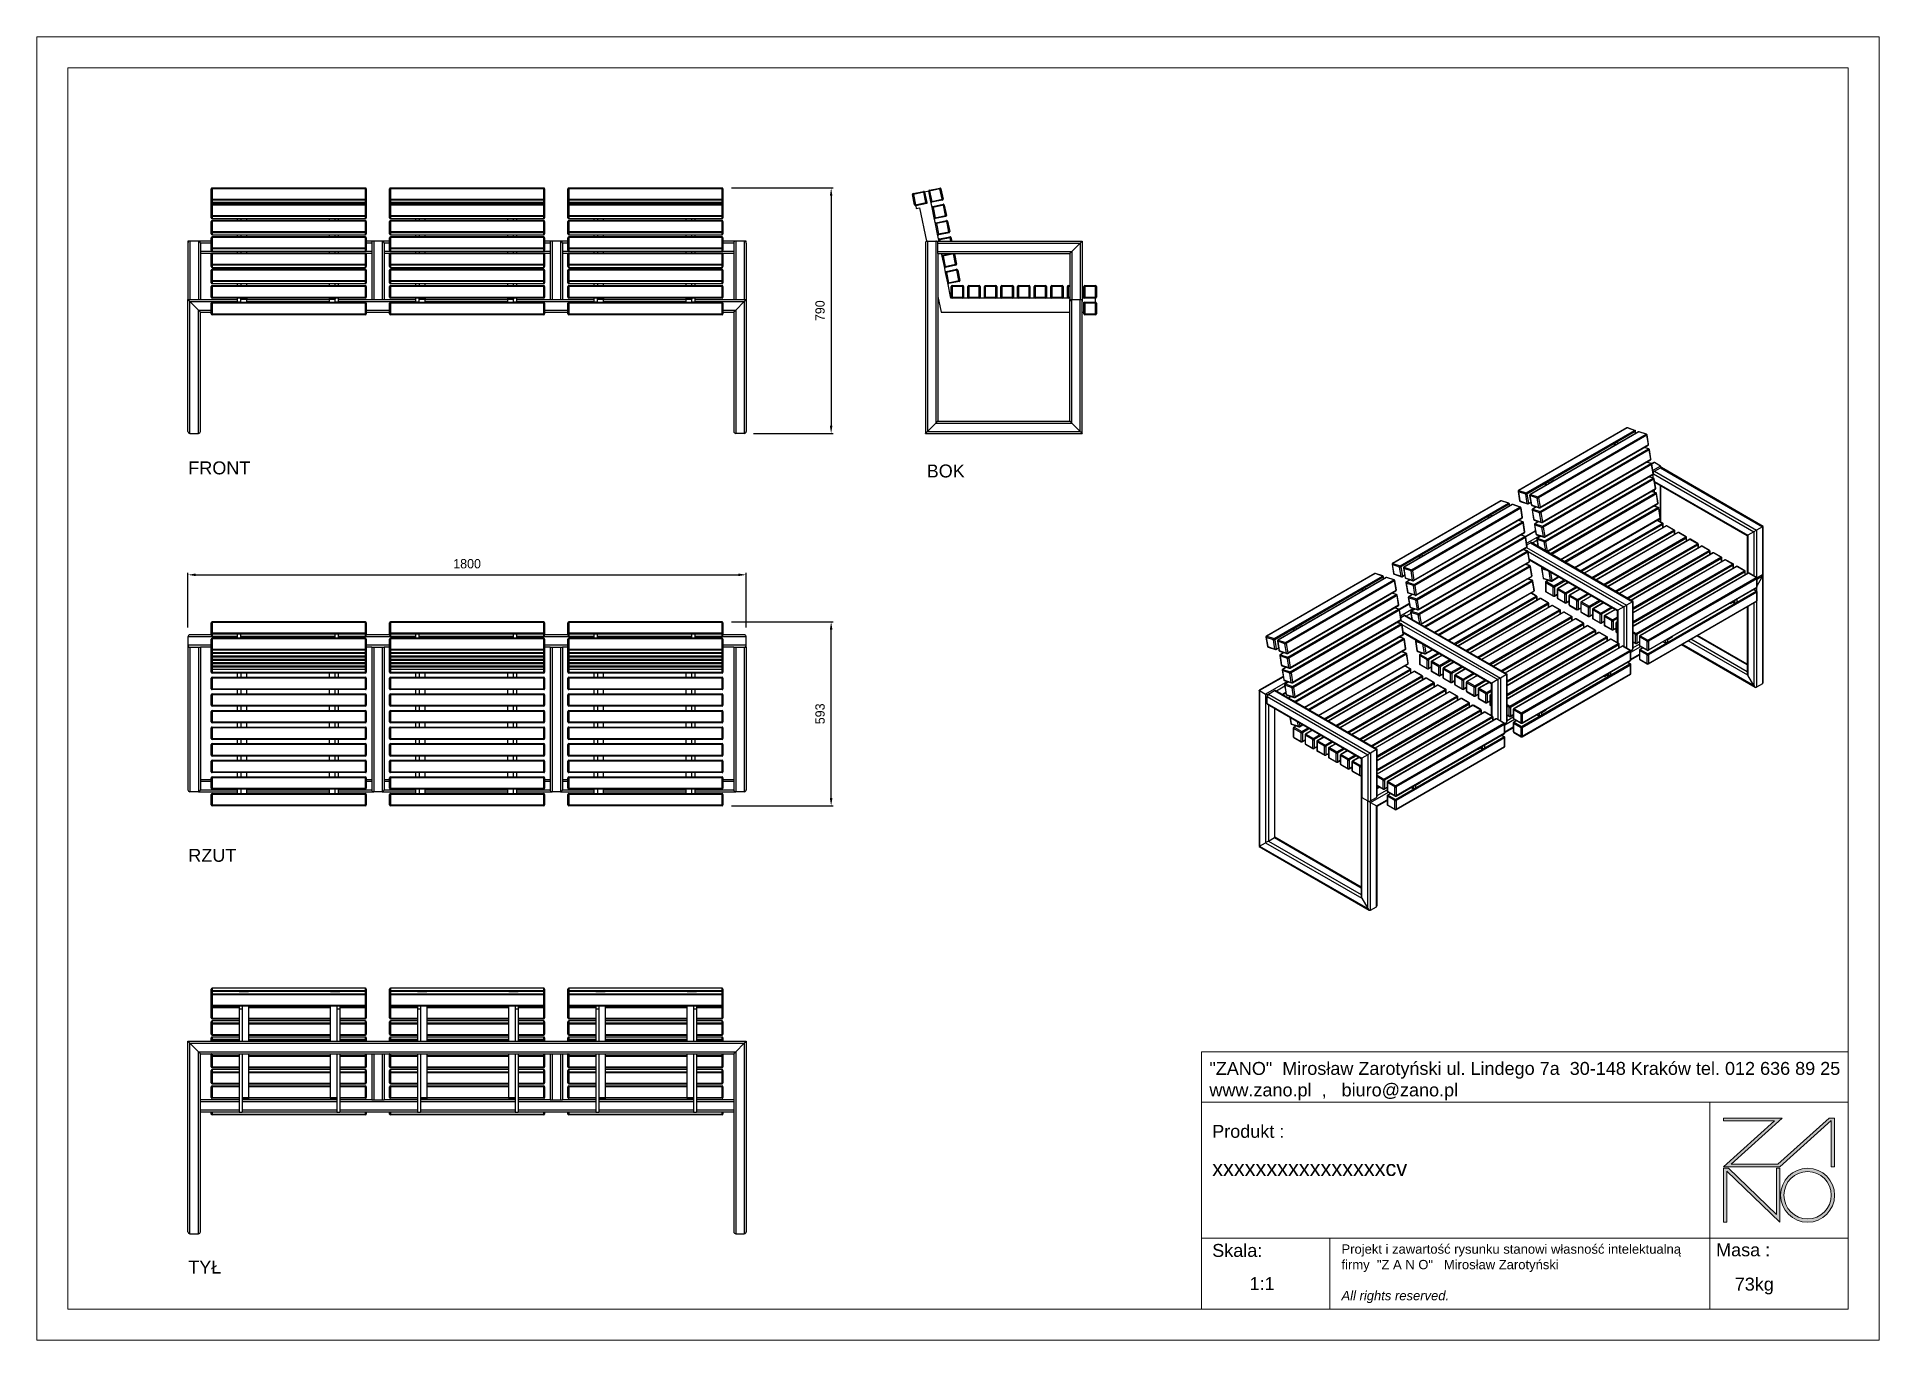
# Model space of a CAD drawing. Header units: millimetres. Extents: x 634 to 6574, y -2943 to 1257.
import ezdxf

# ---------------------------------------------------------------- set-up
doc = ezdxf.new("R2010")
doc.units = ezdxf.units.MM
doc.header["$PDSIZE"] = -1
doc.layers.add('tabelka', color=155, linetype='Continuous')
doc.layers.add('WYMIAR', color=96, linetype='Continuous')
doc.dimstyles.new('1-1', dxfattribs={"dimtxt": 30, "dimasz": 25, "dimexe": 6.25, "dimexo": 30, "dimgap": 20.625, "dimtad": 1, "dimdec": 1, "dimtxsty": 'Standard', "dimcen": 0, "dimclrd": 2, "dimclre": 2, "dimclrt": 2, "dimadec": 0, "dimazin": 0, "dimtfac": 1, "dimtdec": 1, "dimtmove": 0, "dimatfit": 3, "dimfxl": 0, "dimarcsym": 0})

msp = doc.modelspace()

# ---------------------------------------------------------------- texts
at = {"layer": 'WYMIAR', "char_height": 41.5951, "width": 196.5247, "attachment_point": 1}
for s, insert in [('{\\f@Arial Unicode MS|b0|i0|c238|p34;FRONT}', (1122, -110.93)), ('{\\f@Arial Unicode MS|b0|i0|c238|p34;BOK}', (3502.77, -120.84)), ('{\\f@Arial Unicode MS|b0|i0|c238|p34;RZUT}', (1122, -1359.53)), ('{\\f@Arial Unicode MS|b0|i0|c238|p34;TYŁ}', (1122, -2686.51))]:
    msp.add_mtext(s, dxfattribs=dict(at, insert=insert))

# ---------------------------------------------------------------- blocks, each defined once
blk = doc.blocks.new('zano')
at = {"layer": 'Defpoints', "lineweight": 5}
for points in [[(6270.2, 3716.2), (6270.2, 3707.4), (6434.8, 3707.4), (6270.2, 3558.4), (6452.4, 3558.4), (6617.9, 3708.2), (6617.9, 3558.4), (6628.6, 3558.4), (6628.6, 3716.2), (6610.7, 3716.2), (6446.1, 3567.2), (6295.4, 3567.2), (6459.9, 3716.2), (6270.2, 3716.2), (6270.2, 3707.4)], [(6270.2, 3554.4), (6286.2, 3554.4), (6441.7, 3405.6), (6441.7, 3554.4), (6452.4, 3554.4), (6452.4, 3380.5), (6281, 3544.6), (6281, 3380.5), (6270.2, 3380.5)]]:
    blk.add_hatch(color=251, dxfattribs=at).paths.add_polyline_path(points)
h = blk.add_hatch(color=251, dxfattribs=at)
h.paths.add_polyline_path([(6454.7, 3467.4, 1), (6628.6, 3467.4, 1)])
h.paths.add_polyline_path([(6617.9, 3467.4, -1), (6465.4, 3467.4, -1)], flags=16)
at = {"layer": 'Defpoints', "color": 251, "lineweight": 5}
blk.add_lwpolyline([(6434.8, 3707.4), (6270.2, 3558.4), (6452.4, 3558.4), (6617.9, 3708.2), (6617.9, 3558.4), (6628.6, 3558.4), (6628.6, 3716.2), (6610.7, 3716.2), (6446.1, 3567.2), (6295.4, 3567.2), (6459.9, 3716.2), (6270.2, 3716.2), (6270.2, 3707.4), (6432.1, 3707.4)], dxfattribs=at)
for points in [[(6270.2, 3716.2), (6270.2, 3707.4), (6434.8, 3707.4), (6270.2, 3558.4), (6452.4, 3558.4), (6617.9, 3708.2), (6617.9, 3558.4), (6628.6, 3558.4), (6628.6, 3716.2), (6610.7, 3716.2), (6446.1, 3567.2), (6295.4, 3567.2), (6459.9, 3716.2), (6270.2, 3716.2), (6270.2, 3707.4)], [(6270.2, 3554.4), (6286.2, 3554.4), (6441.7, 3405.6), (6441.7, 3554.4), (6452.4, 3554.4), (6452.4, 3380.5), (6281, 3544.6), (6281, 3380.5), (6270.2, 3380.5)]]:
    blk.add_lwpolyline(points, close=True, dxfattribs=at)
for radius in [87, 76.3]:
    blk.add_circle((6541.7, 3467.4), radius, dxfattribs=at)
blk = doc.blocks.new('TABELA')
at = {"layer": 'tabelka', "lineweight": 5}
for p, q in [((4587.4, 3929.4), (6672.4, 3929.4)), ((4587.4, 3767.6), (4587.4, 3929.4)), ((4587.4, 3929.4), (6672.4, 3929.4)), ((6226.5, 3767.6), (6226.5, 3329)), ((4587.4, 3329), (6672.4, 3329)), ((5001.6, 3329), (5001.6, 3100.4)), ((6226.5, 3329), (6226.5, 3100.4))]:
    blk.add_line(p, q, dxfattribs=at)
blk.add_lwpolyline([(4587.4, 3767.6), (6672.4, 3767.6), (6672.4, 3100.4), (4587.4, 3100.4)], close=True, dxfattribs=at)
blk.add_blockref('zano', (0, 0))
at = {"layer": 'tabelka', "lineweight": 5, "attachment_point": 1}
for s, insert, char_height, width in [('{\\fArial|b0|i0|c238|p34;"ZANO"  Mirosław Zarotyński ul. Lindego 7a  30-148 Kraków tel. 012 636 89 25\\Pwww.zano.pl  ,   biuro@zano.pl}', (4613, 3896.9), 41.595, 2040.38), ('{\\fArial|b0|i0|c238|p34;Produkt : }', (4622, 3694.1), 41.595, 265.273), ('{\\fArial|b0|i0|c238|p34;xxxxxxxxxxxxxxxxcv }', (4622, 3579.5), 50, 927.675), ('{\\fArial|b0|i0|c238|p34;Skala: }', (4622, 3310.3), 41.595, 191.675), ('{\\fArial|b0|i0|c238|p34;Masa :}', (6246.7, 3312.2), 41.595, 200.457), ('{\\fArial|b0|i0|c238|p34;1:1}', (4742.5, 3203.5), 41.595, 42.482), ('{\\fArial|b0|i0|c238|p34;73kg}', (6306.7, 3201.8), 41.595, 42.482)]:
    blk.add_mtext(s, dxfattribs=dict(at, insert=insert, char_height=char_height, width=width))
at = {"layer": 'tabelka', "color": 1, "lineweight": 5, "insert": (5038.9, 3308.9), "char_height": 30, "width": 1186.12, "attachment_point": 1}
blk.add_mtext('{\\fArial|b0|i0|c0|p34;Projekt i zawartość rysunku stanowi własność intelektualną firmy \\fArial|b0|i0|c238|p34; "Z A N O"   Mirosław Zarotyński\\fArial|b0|i1|c238|p34;\\P\\PAll rights reserved.}', dxfattribs=at)
blk = doc.blocks.new('izometria')
for p, q in [((-3946.4, 2662.4), (-4295.7, 2460.7)), ((-3945.3, 2662.4), (-4294.6, 2460.8)), ((-4271.1, 2452.8), (-3921.8, 2654.4)), ((-3919.3, 2651.1), (-4268.6, 2449.4)), ((-3909.3, 2649.8), (-4258.6, 2448.2)), ((-3908.3, 2649.9), (-4257.6, 2448.2)), ((-4234, 2440.3), (-3884.7, 2641.9)), ((-3882.2, 2638.6), (-4231.5, 2436.9)), ((-3980.8, 2615.5), (-3987.8, 2611.4)), ((-3973.2, 2613), (-3980.8, 2615.5)), ((-3921.8, 2654.4), (-3945.3, 2662.4)), ((-3920.4, 2654.6), (-3943.9, 2662.6)), ((-3918.2, 2644.7), (-3919.3, 2651.1)), ((-3917.2, 2645.3), (-3918.4, 2652.3)), ((-3884.7, 2641.9), (-3908.3, 2649.9)), ((-3883.3, 2642.1), (-3906.9, 2650.1)), ((-3877.3, 2608.6), (-3882.2, 2638.6)), ((-3876.5, 2609.8), (-3881.3, 2639.8)), ((-4227.2, 2405), (-3877.9, 2606.7)), ((-4226.6, 2406.9), (-3877.3, 2608.6)), ((-4226.4, 2393.1), (-3877, 2594.7)), ((-3874.5, 2591.4), (-4223.9, 2389.7)), ((-4219.6, 2357.8), (-3870.2, 2559.5)), ((-4219, 2359.7), (-3869.7, 2561.4)), ((-3981.3, 2609.3), (-3995.4, 2601.1)), ((-3994.4, 2600.7), (-3995.4, 2601.1)), ((-3995.4, 2601.1), (-3995.3, 2600.2)), ((-3987.8, 2611.4), (-3986.9, 2606)), ((-3981.3, 2609.2), (-3987.8, 2611.4)), ((-3980.2, 2608.9), (-3981.3, 2609.3)), ((-3877, 2594.7), (-3890.7, 2599.3)), ((-3875.7, 2594.9), (-3889.9, 2599.7)), ((-3869.7, 2561.4), (-3874.5, 2591.4)), ((-3868.8, 2562.5), (-3873.7, 2592.5)), ((-4218.7, 2345.9), (-3869.4, 2547.5)), ((-3866.9, 2544.2), (-4216.2, 2342.5)), ((-4211.9, 2310.6), (-3862.6, 2512.3)), ((-4211.3, 2312.5), (-3862, 2514.2)), ((-4211, 2298.7), (-3861.7, 2500.3)), ((-3859.2, 2497), (-4208.5, 2295.3)), ((-3869.4, 2547.5), (-3883, 2552.1)), ((-3868, 2547.7), (-3882.3, 2552.5)), ((-3861.7, 2500.3), (-3875.3, 2504.9)), ((-3860.3, 2500.5), (-3874.6, 2505.3)), ((-3862.3, 2550.1), (-3867.2, 2547.3)), ((-3862, 2514.2), (-3866.9, 2544.2)), ((-3857.8, 2550.5), (-3866.1, 2545.7)), ((-3861.1, 2515.3), (-3866, 2545.3)), ((-3838.6, 2539.4), (-3862.8, 2525.5)), ((-3862.3, 2501.2), (-3862.3, 2512.4)), ((-3861.1, 2514.5), (-3537.5, 2327.8)), ((-3854.3, 2467), (-3859.2, 2497)), ((-3853.4, 2468.1), (-3858.3, 2498.1)), ((-3838.6, 2539.4), (-3857.8, 2550.5)), ((-3857.8, 2523.1), (-3838.6, 2534.2)), ((-3857.8, 2523.1), (-3528.5, 2333)), ((-3838.6, 2534.2), (-3509.3, 2344.1)), ((-3836.7, 2534.8), (-3836.7, 2535.3)), ((-3507.4, 2345.2), (-3835.4, 2534.5)), ((-4297.1, 2457.6), (-4292.3, 2427.6)), ((-4272.8, 2448.9), (-4296.3, 2456.9)), ((-4296.3, 2456.9), (-4291.4, 2426.9)), ((-4294.6, 2460.8), (-4271.1, 2452.8)), ((-4267.9, 2418.9), (-4272.8, 2448.9)), ((-4268.6, 2449.4), (-4263.7, 2419.4)), ((-4260.1, 2445.1), (-4255.2, 2415.1)), ((-4235.7, 2436.4), (-4259.3, 2444.4)), ((-4259.3, 2444.4), (-4254.4, 2414.4)), ((-4257.6, 2448.2), (-4234, 2440.3)), ((-4230.8, 2406.4), (-4235.7, 2436.4)), ((-4231.5, 2436.9), (-4226.6, 2406.9)), ((-4203.5, 2486.9), (-4210.6, 2482.8)), ((-4210.6, 2482.8), (-4209.5, 2476.5)), ((-4203, 2480.3), (-4210.6, 2482.8)), ((-4203.9, 2263.6), (-3854.9, 2465.1)), ((-4203.6, 2265.3), (-3854.3, 2467)), ((-4195.9, 2484.4), (-4203.5, 2486.9)), ((-4182.8, 2492.9), (-4196.9, 2484.8)), ((-4195.9, 2484.4), (-4196.9, 2484.8)), ((-4196.9, 2484.8), (-4196.9, 2484.7)), ((-4193.1, 2257.3), (-3854, 2453.1)), ((-3851.5, 2449.7), (-4189, 2254.9)), ((-4181.8, 2492.6), (-4182.8, 2492.9)), ((-3854, 2453.1), (-3867.7, 2457.7)), ((-3852.7, 2453.3), (-3866.9, 2458.1)), ((-3866.8, 2458.1), (-3866.8, 2458.2)), ((-3857.8, 2455), (-3857.8, 2463.4)), ((-3857, 2490), (-3556.8, 2316.7)), ((-3856.6, 2487.6), (-3558.7, 2315.6)), ((-3846.7, 2419.8), (-3851.5, 2449.7)), ((-3845.8, 2420.9), (-3850.7, 2450.9)), ((-3838.6, 2376.5), (-3838.6, 2477.2)), ((-3836.7, 2358.3), (-3836.7, 2476.1)), ((-4353, 2427.6), (-4702.3, 2226)), ((-4351.9, 2427.7), (-4701.2, 2226)), ((-4677.7, 2218.1), (-4328.3, 2419.7)), ((-4325.8, 2416.4), (-4675.2, 2214.7)), ((-4315.9, 2415.1), (-4665.2, 2213.5)), ((-4314.8, 2415.2), (-4664.2, 2213.5)), ((-4640.6, 2205.5), (-4291.3, 2407.2)), ((-4288.8, 2403.9), (-4638.1, 2202.2)), ((-4387.3, 2380.8), (-4394.4, 2376.7)), ((-4394.4, 2376.7), (-4393.5, 2371.3)), ((-4387.9, 2374.5), (-4394.4, 2376.7)), ((-4379.8, 2378.3), (-4387.3, 2380.8)), ((-4328.3, 2419.7), (-4351.9, 2427.7)), ((-4327, 2419.9), (-4350.5, 2427.9)), ((-4324.8, 2410), (-4325.8, 2416.4)), ((-4323.8, 2410.6), (-4325, 2417.6)), ((-4291.3, 2407.2), (-4314.8, 2415.2)), ((-4289.9, 2407.4), (-4313.5, 2415.4)), ((-4291.4, 2426.9), (-4267.9, 2418.9)), ((-4290.3, 2425.3), (-4266.7, 2417.3)), ((-4283.9, 2373.9), (-4288.8, 2403.9)), ((-4283, 2375), (-4287.9, 2405)), ((-4264.3, 2417.6), (-4256.4, 2422.1)), ((-4263.7, 2419.4), (-4256.6, 2423.5)), ((-4254.4, 2414.4), (-4230.8, 2406.4)), ((-4253.2, 2412.7), (-4229.7, 2404.8)), ((-4252.4, 2397.9), (-4247.6, 2367.9)), ((-4228, 2389.2), (-4251.6, 2397.2)), ((-4251.6, 2397.2), (-4246.7, 2367.2)), ((-4239, 2407.9), (-4251, 2401)), ((-4238.3, 2407.7), (-4249.9, 2401)), ((-4249.9, 2401), (-4226.4, 2393.1)), ((-4223.2, 2359.2), (-4228, 2389.2)), ((-4223.9, 2389.7), (-4219, 2359.7)), ((-4160.6, 2238.5), (-3846.7, 2419.8)), ((-4159.2, 2237.8), (-3847.2, 2417.9)), ((-4148.4, 2231.5), (-3846.4, 2405.9)), ((-3843.9, 2402.5), (-4144.3, 2229.1)), ((-3846.4, 2405.9), (-3860, 2410.5)), ((-3845, 2406.1), (-3859.3, 2410.9)), ((-3857.8, 2410.4), (-3857.8, 2411.8)), ((-3839, 2372.5), (-3843.9, 2402.5)), ((-3838.1, 2373.7), (-3843, 2403.7)), ((-4633.8, 2170.3), (-4284.5, 2372)), ((-4633.2, 2172.2), (-4283.9, 2373.9)), ((-4632.9, 2158.3), (-4283.6, 2360)), ((-4281.1, 2356.6), (-4630.4, 2155)), ((-4626.1, 2123.1), (-4276.8, 2324.8)), ((-4625.6, 2125), (-4276.3, 2326.6)), ((-4387.8, 2374.5), (-4402, 2366.4)), ((-4401, 2366), (-4402, 2366.4)), ((-4402, 2366.4), (-4401.8, 2365.5)), ((-4386.8, 2374.2), (-4387.8, 2374.5)), ((-4283.6, 2360), (-4297.2, 2364.6)), ((-4282.2, 2360.2), (-4296.5, 2365)), ((-4276, 2312.8), (-4289.6, 2317.4)), ((-4274.6, 2313), (-4288.8, 2317.8)), ((-4276.3, 2326.6), (-4281.1, 2356.6)), ((-4275.4, 2327.8), (-4280.2, 2357.8)), ((-4241.6, 2331.1), (-4273.8, 2312.6)), ((-4241.3, 2329.2), (-4272.7, 2311)), ((-4246.7, 2367.2), (-4223.2, 2359.2)), ((-4245.6, 2365.5), (-4222, 2357.6)), ((-4244.8, 2350.7), (-4239.9, 2320.7)), ((-4220.4, 2342), (-4243.9, 2349.9)), ((-4243.9, 2349.9), (-4239.1, 2319.9)), ((-4231.3, 2360.7), (-4243.3, 2353.8)), ((-4230.7, 2360.5), (-4242.2, 2353.8)), ((-4242.2, 2353.8), (-4218.7, 2345.9)), ((-4239.1, 2319.9), (-4215.5, 2312)), ((-4237.9, 2318.3), (-4214.3, 2310.4)), ((-4215.5, 2312), (-4220.4, 2342)), ((-4216.2, 2342.5), (-4211.3, 2312.5)), ((-4115.9, 2212.7), (-3839, 2372.5)), ((-4114.5, 2211.9), (-3839.6, 2370.6)), ((-4097.3, 2202), (-3832.5, 2354.8)), ((-3830.4, 2351.2), (-4093, 2199.6)), ((-3820.2, 2347), (-4084.4, 2194.5)), ((-3818.7, 2346.9), (-4083.5, 2194)), ((-4059.5, 2180.2), (-3794.7, 2333)), ((-3792.6, 2329.3), (-4055.2, 2177.7)), ((-3782.4, 2325.2), (-4046.6, 2172.7)), ((-3780.9, 2325), (-4045.7, 2172.2)), ((-3832.5, 2354.8), (-3849.7, 2364.8)), ((-3831, 2355), (-3848.9, 2365.3)), ((-3838.6, 2359.3), (-3838.6, 2371.6)), ((-3830.4, 2341.2), (-3830.4, 2351.2)), ((-3829.5, 2341.7), (-3829.5, 2352.4)), ((-3794.7, 2333), (-3818.7, 2346.9)), ((-3793.2, 2333.2), (-3817.2, 2347)), ((-3792.6, 2319.3), (-3792.6, 2329.3)), ((-3791.7, 2319.8), (-3791.7, 2330.6)), ((-3756.9, 2311.2), (-3780.9, 2325)), ((-3755.4, 2311.3), (-3779.4, 2325.2)), ((-3537.5, 2327.8), (-3556.8, 2316.7)), ((-3556.8, 2316.7), (-3556.8, 2193.4)), ((-3537.5, 2327.8), (-3537.5, 2185.6)), ((-3509.3, 2344.1), (-3528.5, 2333)), ((-3528.5, 2333), (-3528.5, 2180.3)), ((-3509.3, 2344.1), (-3509.3, 2189.9)), ((-3507.4, 2192.5), (-3507.4, 2345.2)), ((-4625.3, 2111.1), (-4276, 2312.8)), ((-4273.5, 2309.4), (-4622.8, 2107.8)), ((-4618.5, 2075.9), (-4269.2, 2277.5)), ((-4617.9, 2077.8), (-4268.6, 2279.4)), ((-4617.6, 2063.9), (-4268.3, 2265.6)), ((-4265.8, 2262.2), (-4615.1, 2060.6)), ((-4589.4, 2258.2), (-4603.5, 2250)), ((-4588.3, 2257.8), (-4589.4, 2258.2)), ((-4268.3, 2265.6), (-4281.9, 2270.2)), ((-4266.9, 2265.8), (-4281.2, 2270.6)), ((-4278.8, 2272), (-4269.8, 2266.7)), ((-4268.6, 2279.4), (-4273.5, 2309.4)), ((-4267.7, 2280.6), (-4272.6, 2310.6)), ((-4269.8, 2277.2), (-3947.5, 2091.1)), ((-4227.6, 2314.8), (-4269.3, 2290.7)), ((-4268.6, 2286), (-4257.5, 2292.3)), ((-4260.9, 2232.2), (-4265.8, 2262.2)), ((-4265.1, 2264), (-3956.5, 2085.9)), ((-4260, 2233.4), (-4264.9, 2263.4)), ((-4257.5, 2292.3), (-3928.2, 2102.2)), ((-3926.4, 2103.3), (-4254.3, 2292.7)), ((-4236.4, 2299.3), (-4251.1, 2290.8)), ((-4237.1, 2303.5), (-4233.4, 2280.6)), ((-4212.7, 2294.8), (-4236.3, 2302.7)), ((-4236.3, 2302.7), (-4232.6, 2280.1)), ((-4223.6, 2313.5), (-4235.6, 2306.6)), ((-4223, 2313.3), (-4234.6, 2306.6)), ((-4234.6, 2306.6), (-4211, 2298.7)), ((-4208, 2265.9), (-4212.7, 2294.8)), ((-4208.5, 2295.3), (-4203.6, 2265.3)), ((-4021.6, 2158.3), (-3756.9, 2311.2)), ((-3754.8, 2307.5), (-4017.4, 2155.9)), ((-3744.6, 2303.4), (-4008.7, 2150.9)), ((-3743.1, 2303.2), (-4007.8, 2150.4)), ((-3983.8, 2136.5), (-3719, 2289.3)), ((-3716.9, 2285.7), (-3979.6, 2134)), ((-3706.8, 2281.5), (-3970.9, 2129)), ((-3705.3, 2281.4), (-3970, 2128.5)), ((-3946, 2114.6), (-3681.2, 2267.5)), ((-3679.1, 2263.8), (-3941.7, 2112.2)), ((-3668.9, 2259.7), (-3933.1, 2107.2)), ((-3667.4, 2259.5), (-3932.2, 2106.7)), ((-3754.8, 2297.5), (-3754.8, 2307.5)), ((-3753.9, 2298), (-3753.9, 2308.7)), ((-3719, 2289.3), (-3743.1, 2303.2)), ((-3717.5, 2289.5), (-3741.6, 2303.4)), ((-3716.9, 2275.6), (-3716.9, 2285.7)), ((-3716, 2276.2), (-3716, 2286.9)), ((-3681.2, 2267.5), (-3705.3, 2281.4)), ((-3679.7, 2267.6), (-3703.8, 2281.5)), ((-3679.1, 2253.8), (-3679.1, 2263.8)), ((-3678.2, 2254.3), (-3678.2, 2265)), ((-3643.4, 2245.6), (-3667.4, 2259.5)), ((-3641.9, 2245.8), (-3665.9, 2259.7)), ((-3558.7, 2315.6), (-3558.7, 2192.5)), ((-4703.7, 2222.9), (-4698.9, 2192.9)), ((-4679.3, 2214.2), (-4702.9, 2222.2)), ((-4702.9, 2222.2), (-4698, 2192.2)), ((-4701.2, 2226), (-4677.7, 2218.1)), ((-4674.5, 2184.2), (-4679.3, 2214.2)), ((-4675.2, 2214.7), (-4670.3, 2184.7)), ((-4666.7, 2210.4), (-4661.8, 2180.4)), ((-4642.3, 2201.7), (-4665.8, 2209.6)), ((-4665.8, 2209.6), (-4661, 2179.6)), ((-4664.2, 2213.5), (-4640.6, 2205.5)), ((-4637.4, 2171.7), (-4642.3, 2201.7)), ((-4638.1, 2202.2), (-4633.2, 2172.2)), ((-4610.1, 2252.2), (-4617.2, 2248.1)), ((-4617.2, 2248.1), (-4616.1, 2241.8)), ((-4609.6, 2245.6), (-4617.2, 2248.1)), ((-4610.5, 2028.9), (-4261.5, 2230.3)), ((-4610.2, 2030.6), (-4260.9, 2232.2)), ((-4602.5, 2249.7), (-4610.1, 2252.2)), ((-4602.5, 2249.7), (-4603.5, 2250)), ((-4603.5, 2250), (-4603.5, 2250)), ((-4599.7, 2022.6), (-4260.6, 2218.4)), ((-4258.1, 2215), (-4595.6, 2020.2)), ((-4260.6, 2218.4), (-4274.2, 2223)), ((-4259.2, 2218.6), (-4273.5, 2223.4)), ((-4261, 2239.5), (-3975.7, 2074.8)), ((-4260.6, 2237.1), (-3977.6, 2073.7)), ((-4253.3, 2185), (-4258.1, 2215)), ((-4252.4, 2186.2), (-4257.2, 2216.2)), ((-4221.8, 2209.1), (-4216.9, 2179.1)), ((-4197.4, 2200.4), (-4220.9, 2208.3)), ((-4220.9, 2208.3), (-4216, 2178.3)), ((-4218.9, 2213), (-4220.3, 2212.2)), ((-4218.4, 2212.7), (-4219.2, 2212.2)), ((-4219.2, 2212.2), (-4215.1, 2210.8)), ((-4197.4, 2200.4), (-4197.4, 2200.6)), ((-4192.5, 2170.4), (-4197.4, 2200.4)), ((-4192.7, 2197.9), (-4188.3, 2170.9)), ((-3926.4, 2082.3), (-3643.4, 2245.6)), ((-3641.3, 2242), (-3926.4, 2077.4)), ((-3631.1, 2237.8), (-3926.4, 2067.4)), ((-3629.6, 2237.7), (-3926.4, 2066.4)), ((-3926.4, 2038.6), (-3605.6, 2223.8)), ((-3603.4, 2220.1), (-3926.4, 2033.7)), ((-3593.3, 2216), (-3926.4, 2023.7)), ((-3591.8, 2215.9), (-3926.4, 2022.7)), ((-3917, 2000.3), (-3567.7, 2202)), ((-3565.6, 2198.3), (-3914.9, 1996.6)), ((-3641.3, 2232), (-3641.3, 2242)), ((-3640.4, 2232.5), (-3640.4, 2243.2)), ((-3605.6, 2223.8), (-3629.6, 2237.7)), ((-3604.1, 2224), (-3628.1, 2237.8)), ((-3603.4, 2210.1), (-3603.4, 2220.1)), ((-3602.6, 2210.6), (-3602.6, 2221.4)), ((-3567.7, 2202), (-3591.8, 2215.9)), ((-3566.2, 2202.1), (-3590.3, 2216)), ((-3565.6, 2188.3), (-3565.6, 2198.3)), ((-3564.7, 2188.8), (-3564.7, 2199.5)), ((-4759.5, 2192.9), (-5108.9, 1991.3)), ((-4758.5, 2193), (-5107.8, 1991.3)), ((-5084.2, 1983.4), (-4734.9, 2185)), ((-4732.4, 2181.7), (-5081.7, 1980)), ((-4722.5, 2180.4), (-5071.8, 1978.7)), ((-4721.4, 2180.4), (-5070.7, 1978.8)), ((-5047.2, 1970.8), (-4697.9, 2172.5)), ((-4695.4, 2169.1), (-5044.7, 1967.5)), ((-5039.8, 1937.5), (-4690.5, 2139.1)), ((-4794.4, 2139.8), (-4808.6, 2131.7)), ((-4793.9, 2146.1), (-4801, 2142)), ((-4801, 2142), (-4800.1, 2136.5)), ((-4794.5, 2139.8), (-4801, 2142)), ((-4793.4, 2139.5), (-4794.4, 2139.8)), ((-4786.3, 2143.5), (-4793.9, 2146.1)), ((-4734.9, 2185), (-4758.5, 2193)), ((-4733.5, 2185.2), (-4757.1, 2193.2)), ((-4731.4, 2175.3), (-4732.4, 2181.7)), ((-4730.4, 2175.8), (-4731.5, 2182.8)), ((-4697.9, 2172.5), (-4721.4, 2180.4)), ((-4696.5, 2172.7), (-4720, 2180.6)), ((-4698, 2192.2), (-4674.5, 2184.2)), ((-4696.9, 2190.6), (-4673.3, 2182.6)), ((-4690.5, 2139.1), (-4695.4, 2169.1)), ((-4689.6, 2140.3), (-4694.5, 2170.3)), ((-4670.9, 2182.8), (-4663, 2187.4)), ((-4670.3, 2184.7), (-4663.2, 2188.8)), ((-4661, 2179.6), (-4637.4, 2171.7)), ((-4659.8, 2178), (-4636.3, 2170.1)), ((-4659, 2163.2), (-4654.1, 2133.2)), ((-4634.6, 2154.5), (-4658.2, 2162.4)), ((-4658.2, 2162.4), (-4653.3, 2132.4)), ((-4645.5, 2173.2), (-4657.6, 2166.3)), ((-4644.9, 2173), (-4656.5, 2166.3)), ((-4656.5, 2166.3), (-4632.9, 2158.3)), ((-4629.8, 2124.5), (-4634.6, 2154.5)), ((-4630.4, 2155), (-4625.6, 2125)), ((-4567.2, 2003.8), (-4253.3, 2185)), ((-4565.8, 2003), (-4253.8, 2183.1)), ((-4555, 1996.8), (-4253, 2171.2)), ((-4250.5, 2167.8), (-4550.9, 1994.4)), ((-4253, 2171.2), (-4266.6, 2175.8)), ((-4251.6, 2171.4), (-4265.8, 2176.2)), ((-4245.6, 2137.8), (-4250.5, 2167.8)), ((-4244.7, 2139), (-4249.6, 2169)), ((-4216, 2178.3), (-4192.5, 2170.4)), ((-4214.9, 2176.7), (-4191.3, 2168.8)), ((-4208.9, 2164.6), (-4208.9, 2136.9)), ((-4184, 2149.5), (-4208, 2163.4)), ((-4208, 2163.4), (-4208, 2135.6)), ((-4199.8, 2171.6), (-4207.4, 2167.2)), ((-4198.7, 2171.2), (-4205.9, 2167.1)), ((-4205.9, 2167.1), (-4181.8, 2153.2)), ((-4188.9, 2169), (-4165.8, 2182.3)), ((-4188.3, 2170.9), (-4167.1, 2183.1)), ((-4184, 2121.8), (-4184, 2149.5)), ((-4181.8, 2153.2), (-4148.6, 2172.4)), ((-4144.3, 2170), (-4179.7, 2149.5)), ((-4179.7, 2149.5), (-4179.7, 2121.8)), ((-4171.1, 2142.8), (-4171.1, 2115)), ((-4146.1, 2127.7), (-4170.2, 2141.6)), ((-4170.2, 2141.6), (-4170.2, 2113.8)), ((-4135.7, 2165), (-4169.6, 2145.4)), ((-4134.8, 2164.4), (-4168.1, 2145.2)), ((-4168.1, 2145.2), (-4144, 2131.4)), ((-4144, 2131.4), (-4110.7, 2150.6)), ((-4106.5, 2148.1), (-4141.9, 2127.7)), ((-4097.8, 2143.1), (-4131.7, 2123.5)), ((-4096.9, 2142.6), (-4130.2, 2123.4)), ((-3555.4, 2194.2), (-3904.7, 1992.5)), ((-3553.9, 2194), (-3903.2, 1992.4)), ((-3879.2, 1978.5), (-3529.9, 2180.1)), ((-3877.7, 1945.7), (-3528.4, 2147.3)), ((-3527.8, 2176.5), (-3877.1, 1974.8)), ((-3877.1, 1947), (-3527.8, 2148.7)), ((-3558.7, 2192.5), (-3558.6, 2192.3)), ((-3529.9, 2180.1), (-3553.9, 2194)), ((-3528.4, 2180.3), (-3552.4, 2194.2)), ((-3529.9, 2136.4), (-3538.6, 2141.5)), ((-3528.4, 2136.6), (-3537.7, 2142)), ((-3537.5, 2142), (-3537.5, 2141.9)), ((-3528.5, 2147.3), (-3528.5, 2136.7)), ((-3527.8, 2148.7), (-3527.8, 2176.5)), ((-3527.5, 2179.4), (-3509.3, 2189.9)), ((-3509.3, 2184.7), (-3526.9, 2154.2)), ((-3526.9, 2174.5), (-3509.3, 2184.7)), ((-3526.9, 2149.9), (-3526.9, 2177.7)), ((-3509.3, 2184.7), (-3509.3, 1837.8)), ((-3507.4, 1842), (-3507.4, 2191)), ((-5040.4, 1935.6), (-4691.1, 2137.2)), ((-5039.5, 1923.6), (-4690.2, 2125.3)), ((-4687.7, 2121.9), (-5037, 1920.3)), ((-5032.7, 1888.4), (-4683.4, 2090)), ((-5032.2, 1890.3), (-4682.8, 2091.9)), ((-4807.5, 2131.3), (-4808.6, 2131.7)), ((-4808.6, 2131.7), (-4808.4, 2130.8)), ((-4690.2, 2125.3), (-4703.8, 2129.9)), ((-4688.8, 2125.5), (-4703.1, 2130.3)), ((-4682.6, 2078.1), (-4696.2, 2082.7)), ((-4681.2, 2078.3), (-4695.4, 2083.1)), ((-4682.8, 2091.9), (-4687.7, 2121.9)), ((-4682, 2093.1), (-4686.8, 2123.1)), ((-4648.2, 2096.4), (-4680.3, 2077.8)), ((-4647.9, 2094.4), (-4679.3, 2076.3)), ((-4634.2, 2080.1), (-4675.9, 2056)), ((-4653.3, 2132.4), (-4629.8, 2124.5)), ((-4652.1, 2130.8), (-4628.6, 2122.9)), ((-4651.4, 2116), (-4646.5, 2086)), ((-4627, 2107.3), (-4650.5, 2115.2)), ((-4650.5, 2115.2), (-4645.6, 2085.2)), ((-4637.9, 2126), (-4649.9, 2119.1)), ((-4637.3, 2125.8), (-4648.8, 2119.1)), ((-4648.8, 2119.1), (-4625.3, 2111.1)), ((-4645.6, 2085.2), (-4622.1, 2077.3)), ((-4644.5, 2083.6), (-4620.9, 2075.7)), ((-4622.1, 2077.3), (-4627, 2107.3)), ((-4622.8, 2107.8), (-4617.9, 2077.8)), ((-4522.4, 1978), (-4245.6, 2137.8)), ((-4521.1, 1977.2), (-4246.2, 2135.9)), ((-4503.9, 1967.3), (-4239.1, 2120.1)), ((-4237, 2116.5), (-4499.6, 1964.8)), ((-4226.8, 2112.3), (-4491, 1959.8)), ((-4225.3, 2112.2), (-4490.1, 1959.3)), ((-4466, 1945.4), (-4201.3, 2098.3)), ((-4199.2, 2094.6), (-4461.8, 1943)), ((-4189, 2090.5), (-4453.1, 1938)), ((-4187.5, 2090.3), (-4452.3, 1937.5)), ((-4239.1, 2120.1), (-4256.3, 2130.1)), ((-4237.6, 2120.3), (-4255.5, 2130.6)), ((-4237, 2106.4), (-4237, 2116.5)), ((-4236.1, 2107), (-4236.1, 2117.7)), ((-4201.3, 2098.3), (-4225.3, 2112.2)), ((-4199.8, 2098.4), (-4223.8, 2112.3)), ((-4208, 2135.6), (-4184, 2121.8)), ((-4207.4, 2134.3), (-4183.3, 2120.4)), ((-4199.2, 2084.6), (-4199.2, 2094.6)), ((-4198.3, 2085.1), (-4198.3, 2095.8)), ((-4163.5, 2076.4), (-4187.5, 2090.3)), ((-4162, 2076.6), (-4186, 2090.5)), ((-4180.3, 2120.4), (-4171.1, 2125.7)), ((-4179.7, 2121.8), (-4171.1, 2126.8)), ((-4170.2, 2113.8), (-4146.1, 2099.9)), ((-4169.6, 2112.4), (-4145.5, 2098.5)), ((-4146.1, 2099.9), (-4146.1, 2127.7)), ((-4142.5, 2098.5), (-4133.2, 2103.9)), ((-4141.9, 2127.7), (-4141.9, 2099.9)), ((-4141.9, 2099.9), (-4133.2, 2104.9)), ((-4133.2, 2120.9), (-4133.2, 2093.2)), ((-4108.3, 2105.8), (-4132.3, 2119.7)), ((-4132.3, 2119.7), (-4132.3, 2092)), ((-4132.3, 2092), (-4108.3, 2078.1)), ((-4131.7, 2090.6), (-4107.7, 2076.7)), ((-4130.2, 2123.4), (-4106.2, 2109.5)), ((-4108.3, 2078.1), (-4108.3, 2105.8)), ((-4106.2, 2109.5), (-4072.9, 2128.7)), ((-4104.7, 2076.7), (-4095.4, 2082.1)), ((-4068.7, 2126.3), (-4104.1, 2105.8)), ((-4104.1, 2105.8), (-4104.1, 2078.1)), ((-4104.1, 2078.1), (-4095.4, 2083.1)), ((-4095.4, 2099.1), (-4095.4, 2071.3)), ((-4070.5, 2084), (-4094.5, 2097.9)), ((-4094.5, 2097.9), (-4094.5, 2070.1)), ((-4060, 2121.3), (-4093.9, 2101.7)), ((-4059.1, 2120.8), (-4092.4, 2101.6)), ((-4092.4, 2101.6), (-4068.4, 2087.7)), ((-4070.5, 2056.2), (-4070.5, 2084)), ((-4068.4, 2087.7), (-4035.1, 2106.9)), ((-4030.8, 2104.4), (-4066.2, 2084)), ((-4066.2, 2084), (-4066.2, 2056.2)), ((-4022.2, 2099.4), (-4056.1, 2079.9)), ((-4021.3, 2098.9), (-4054.6, 2079.7)), ((-4054.6, 2079.7), (-4030.5, 2065.8)), ((-4030.5, 2065.8), (-3997.2, 2085)), ((-3993, 2082.6), (-4028.4, 2062.2)), ((-3956.5, 2085.9), (-3975.7, 2074.8)), ((-3956.5, 2085.9), (-3956.5, 1958)), ((-3928.2, 2102.2), (-3947.5, 2091.1)), ((-3947.5, 2091.1), (-3947.5, 1952.8)), ((-3928.2, 2102.2), (-3928.2, 1948.1)), ((-3926.4, 1950.7), (-3926.4, 2103.3)), ((-3879.2, 1934.8), (-3529.9, 2136.4)), ((-3877.7, 1902), (-3528.4, 2103.6)), ((-3527.8, 2132.8), (-3877.1, 1931.1)), ((-3877.1, 1903.4), (-3527.8, 2105)), ((-3614.6, 2097.6), (-3612.6, 2096.4)), ((-3612.6, 2096.4), (-3598.5, 2104.6)), ((-3612.6, 2098.7), (-3612.6, 2096.4)), ((-3605.2, 2100.7), (-3598.5, 2096.9)), ((-3598.5, 2106.9), (-3598.5, 2104.6)), ((-3598.5, 2096.9), (-3598.5, 2106.9)), ((-3591.4, 2100.9), (-3598.5, 2096.9)), ((-3591.4, 2100.9), (-3591.4, 2110.9)), ((-3558.7, 2086.2), (-3558.7, 1871.6)), ((-3556.8, 2087.2), (-3556.8, 1865.3)), ((-3537.5, 2098.4), (-3537.5, 1832)), ((-3528.5, 2103.6), (-3528.5, 1826.7)), ((-3527.8, 2105), (-3527.8, 2132.8)), ((-3526.9, 2106.2), (-3526.9, 2134)), ((-5031.9, 1876.4), (-4682.6, 2078.1)), ((-4680, 2074.7), (-5029.4, 1873.1)), ((-5025.1, 1841.2), (-4675.7, 2042.8)), ((-5024.5, 1843.1), (-4675.2, 2044.7)), ((-5024.2, 1829.2), (-4674.9, 2030.9)), ((-4672.4, 2027.5), (-5021.7, 1825.9)), ((-4996, 2023.5), (-5010.1, 2015.3)), ((-4994.9, 2023.1), (-4996, 2023.5)), ((-4674.9, 2030.9), (-4688.5, 2035.5)), ((-4673.5, 2031.1), (-4687.8, 2035.9)), ((-4685.4, 2037.3), (-4676.4, 2032)), ((-4675.2, 2044.7), (-4680, 2074.7)), ((-4674.3, 2045.9), (-4679.2, 2075.9)), ((-4676.4, 2042.5), (-4354, 1856.4)), ((-4675.2, 2051.2), (-4664.1, 2057.6)), ((-4667.5, 1997.5), (-4672.4, 2027.5)), ((-4671.7, 2029.3), (-4363.1, 1851.2)), ((-4666.6, 1998.7), (-4671.5, 2028.7)), ((-4664.1, 2057.6), (-4334.8, 1867.5)), ((-4332.9, 1868.6), (-4660.9, 2057.9)), ((-4643, 2064.6), (-4657.7, 2056.1)), ((-4643.7, 2068.8), (-4640, 2045.8)), ((-4619.3, 2060.1), (-4642.8, 2068)), ((-4642.8, 2068), (-4639.2, 2045.4)), ((-4630.2, 2078.8), (-4642.2, 2071.8)), ((-4629.6, 2078.6), (-4641.2, 2071.9)), ((-4641.2, 2071.9), (-4617.6, 2063.9)), ((-4614.6, 2031.2), (-4619.3, 2060.1)), ((-4615.1, 2060.6), (-4610.2, 2030.6)), ((-4428.2, 1923.6), (-4163.5, 2076.4)), ((-4161.3, 2072.8), (-4424, 1921.2)), ((-4151.2, 2068.6), (-4415.3, 1916.2)), ((-4149.7, 2068.5), (-4414.4, 1915.6)), ((-4390.4, 1901.8), (-4125.6, 2054.6)), ((-4123.5, 2050.9), (-4386.1, 1899.3)), ((-4113.3, 2046.8), (-4377.5, 1894.3)), ((-4111.8, 2046.7), (-4376.6, 1893.8)), ((-4352.6, 1879.9), (-4087.8, 2032.8)), ((-4085.7, 2029.1), (-4348.3, 1877.5)), ((-4075.5, 2025), (-4339.6, 1872.5)), ((-4074, 2024.8), (-4338.8, 1872)), ((-4161.3, 2062.8), (-4161.3, 2072.8)), ((-4160.5, 2063.3), (-4160.5, 2074)), ((-4125.6, 2054.6), (-4149.7, 2068.5)), ((-4124.1, 2054.8), (-4148.2, 2068.6)), ((-4123.5, 2040.9), (-4123.5, 2050.9)), ((-4122.6, 2041.4), (-4122.6, 2052.2)), ((-4087.8, 2032.8), (-4111.8, 2046.7)), ((-4086.3, 2032.9), (-4110.3, 2046.8)), ((-4094.5, 2070.1), (-4070.5, 2056.2)), ((-4093.9, 2068.7), (-4069.9, 2054.9)), ((-4085.7, 2019.1), (-4085.7, 2029.1)), ((-4084.8, 2019.6), (-4084.8, 2030.3)), ((-4050, 2010.9), (-4074, 2024.8)), ((-4048.5, 2011.1), (-4072.5, 2025)), ((-4066.9, 2054.9), (-4057.6, 2060.2)), ((-4066.2, 2056.2), (-4057.6, 2061.2)), ((-4057.6, 2077.3), (-4057.6, 2049.5)), ((-4032.6, 2062.2), (-4056.7, 2076)), ((-4056.7, 2076), (-4056.7, 2048.3)), ((-4056.7, 2048.3), (-4032.6, 2034.4)), ((-4056.1, 2046.9), (-4032, 2033)), ((-4032.6, 2034.4), (-4032.6, 2062.2)), ((-4029, 2033), (-4019.7, 2038.4)), ((-4028.4, 2062.2), (-4028.4, 2034.4)), ((-4028.4, 2034.4), (-4019.7, 2039.4)), ((-4019.7, 2055.4), (-4019.7, 2027.7)), ((-3994.8, 2040.3), (-4018.9, 2054.2)), ((-4018.9, 2054.2), (-4018.9, 2026.4)), ((-4018.9, 2026.4), (-3994.8, 2012.6)), ((-3984.3, 2077.6), (-4018.2, 2058)), ((-4018.2, 2025.1), (-3994.2, 2011.2)), ((-3983.5, 2077.1), (-4016.7, 2057.9)), ((-4016.7, 2057.9), (-3992.7, 2044)), ((-3994.8, 2012.6), (-3994.8, 2040.3)), ((-3992.7, 2044), (-3977.6, 2052.7)), ((-3977.6, 2047.8), (-3990.6, 2040.3)), ((-3990.6, 2040.3), (-3990.6, 2012.6)), ((-3981.9, 2033.6), (-3981.9, 2005.8)), ((-3981, 2032.4), (-3981, 2004.6)), ((-3977.6, 2030.4), (-3981, 2032.4)), ((-3977.6, 2037.8), (-3980.4, 2036.2)), ((-3977.6, 2036.8), (-3978.9, 2036)), ((-3978.9, 2036), (-3977.6, 2035.3)), ((-3977.6, 2073.7), (-3977.6, 1970.2)), ((-3975.7, 2074.8), (-3975.7, 1969.1)), ((-5110.3, 1988.2), (-5105.4, 1958.2)), ((-5085.9, 1979.5), (-5109.5, 1987.5)), ((-5109.5, 1987.5), (-5104.6, 1957.5)), ((-5107.8, 1991.3), (-5084.2, 1983.4)), ((-5081.1, 1949.5), (-5085.9, 1979.5)), ((-5081.7, 1980), (-5076.9, 1950)), ((-5073.3, 1975.7), (-5068.4, 1945.7)), ((-5048.9, 1967), (-5072.4, 1974.9)), ((-5072.4, 1974.9), (-5067.6, 1944.9)), ((-5070.7, 1978.8), (-5047.2, 1970.8)), ((-5044, 1937), (-5048.9, 1967)), ((-5044.7, 1967.5), (-5039.8, 1937.5)), ((-5016.7, 2017.5), (-5023.7, 2013.4)), ((-5023.7, 2013.4), (-5022.7, 2007.1)), ((-5016.1, 2010.9), (-5023.7, 2013.4)), ((-5017.4, 1794), (-4668.1, 1995.6)), ((-5016.8, 1795.9), (-4667.5, 1997.5)), ((-5009.1, 2015), (-5016.7, 2017.5)), ((-5016.5, 1782), (-4667.2, 1983.7)), ((-4664.7, 1980.3), (-5014, 1778.7)), ((-5009.1, 2015), (-5010.1, 2015.3)), ((-5010.1, 2015.3), (-5010.1, 2015.3)), ((-4667.2, 1983.7), (-4680.8, 1988.3)), ((-4665.8, 1983.9), (-4680.1, 1988.7)), ((-4667.6, 2004.8), (-4382.3, 1840.1)), ((-4667.2, 2002.4), (-4384.2, 1839)), ((-4659.8, 1950.3), (-4664.7, 1980.3)), ((-4659, 1951.5), (-4663.8, 1981.5)), ((-4628.3, 1974.4), (-4623.5, 1944.4)), ((-4604, 1965.7), (-4627.5, 1973.6)), ((-4627.5, 1973.6), (-4622.6, 1943.6)), ((-4625.4, 1978.3), (-4626.9, 1977.4)), ((-4625, 1978), (-4625.8, 1977.5)), ((-4625.8, 1977.5), (-4621.7, 1976.1)), ((-4604, 1965.7), (-4604, 1965.9)), ((-4599.1, 1935.7), (-4604, 1965.7)), ((-4599.3, 1963.2), (-4594.9, 1936.2)), ((-4332.9, 1847.6), (-4050, 2010.9)), ((-4047.8, 2007.3), (-4332.9, 1842.7)), ((-4037.7, 2003.1), (-4332.9, 1832.7)), ((-4036.2, 2003), (-4332.9, 1831.7)), ((-4332.9, 1803.9), (-4012.1, 1989.1)), ((-4010, 1985.4), (-4332.9, 1799)), ((-3999.8, 1981.3), (-4332.9, 1789)), ((-3998.3, 1981.1), (-4332.9, 1788)), ((-4323.6, 1765.6), (-3974.3, 1967.3)), ((-3972.2, 1963.6), (-4321.5, 1761.9)), ((-4047.8, 1997.3), (-4047.8, 2007.3)), ((-4047, 1997.8), (-4047, 2008.5)), ((-4012.1, 1989.1), (-4036.2, 2003)), ((-4010.6, 1989.2), (-4034.7, 2003.1)), ((-4010, 1975.4), (-4010, 1985.4)), ((-4009.1, 1975.9), (-4009.1, 1986.6)), ((-3974.3, 1967.3), (-3998.3, 1981.1)), ((-3972.8, 1967.4), (-3996.8, 1981.3)), ((-3991.2, 2011.2), (-3981.9, 2016.5)), ((-3990.6, 2012.6), (-3981.9, 2017.6)), ((-3981, 2004.6), (-3977.6, 2002.6)), ((-3980.4, 2003.2), (-3977.6, 2001.6)), ((-3972.2, 1953.6), (-3972.2, 1963.6)), ((-3971.3, 1954.1), (-3971.3, 1964.8)), ((-3926.4, 2005.7), (-3917, 2000.3)), ((-3919.2, 1996.6), (-3926.4, 2000.8)), ((-3926.4, 1973), (-3919.2, 1968.9)), ((-3926.4, 1972), (-3918.5, 1967.5)), ((-3926.4, 1954.4), (-3906.2, 1966)), ((-3919.2, 1968.9), (-3919.2, 1996.6)), ((-3915.5, 1967.5), (-3906.2, 1972.9)), ((-3914.9, 1996.6), (-3914.9, 1968.9)), ((-3914.9, 1968.9), (-3906.2, 1973.9)), ((-3906.2, 1989.9), (-3906.2, 1962.1)), ((-3881.3, 1974.8), (-3905.4, 1988.7)), ((-3905.4, 1988.7), (-3905.4, 1960.9)), ((-3905.4, 1960.9), (-3881.3, 1947)), ((-3903.2, 1992.4), (-3879.2, 1978.5)), ((-3881.3, 1947), (-3881.3, 1974.8)), ((-3877.1, 1974.8), (-3877.1, 1947)), ((-3829.9, 1973.3), (-3821.2, 1968.3)), ((-3821.2, 1968.3), (-3821.2, 1978.3)), ((-3814.1, 1972.4), (-3821.2, 1968.3)), ((-3814.1, 1980.1), (-3800, 1988.3)), ((-3814.1, 1982.4), (-3814.1, 1980.1)), ((-3814.1, 1972.4), (-3814.1, 1982.4)), ((-3800, 1990.5), (-3800, 1988.3)), ((-3770.1, 1964.1), (-3533, 1827.2)), ((-3537.5, 1832), (-3768.3, 1965.2)), ((-3556.8, 1865.3), (-3749, 1976.3)), ((-3558.7, 1876.8), (-3740, 1981.5)), ((-3558.7, 1899), (-3720.7, 1992.6)), ((-3558.7, 1901.2), (-3718.9, 1993.7)), ((-5104.6, 1957.5), (-5081.1, 1949.5)), ((-5103.4, 1955.8), (-5079.9, 1947.9)), ((-5077.4, 1948.1), (-5069.5, 1952.7)), ((-5076.9, 1950), (-5069.8, 1954.1)), ((-5067.6, 1944.9), (-5044, 1937)), ((-5066.4, 1943.3), (-5042.9, 1935.3)), ((-5065.6, 1928.5), (-5060.7, 1898.5)), ((-5041.2, 1919.8), (-5064.8, 1927.7)), ((-5064.8, 1927.7), (-5059.9, 1897.7)), ((-5052.1, 1938.5), (-5064.1, 1931.5)), ((-5051.5, 1938.3), (-5063.1, 1931.6)), ((-5063.1, 1931.6), (-5039.5, 1923.6)), ((-5036.3, 1889.8), (-5041.2, 1919.8)), ((-5037, 1920.3), (-5032.2, 1890.3)), ((-4986.1, 1762), (-4659.8, 1950.3)), ((-4984.8, 1761.2), (-4660.4, 1948.4)), ((-4974, 1754.9), (-4659.5, 1936.5)), ((-4657, 1933.1), (-4969.8, 1752.5)), ((-4941.4, 1736.1), (-4652.2, 1903.1)), ((-4940, 1735.4), (-4652.7, 1901.2)), ((-4659.5, 1936.5), (-4673.2, 1941.1)), ((-4658.2, 1936.7), (-4672.4, 1941.5)), ((-4652.2, 1903.1), (-4657, 1933.1)), ((-4651.3, 1904.3), (-4656.2, 1934.3)), ((-4622.6, 1943.6), (-4599.1, 1935.7)), ((-4621.5, 1942), (-4597.9, 1934)), ((-4615.5, 1929.9), (-4615.5, 1902.1)), ((-4590.6, 1914.8), (-4614.6, 1928.7)), ((-4614.6, 1928.7), (-4614.6, 1900.9)), ((-4614.6, 1900.9), (-4590.6, 1887)), ((-4606.4, 1936.9), (-4614, 1932.5)), ((-4605.3, 1936.5), (-4612.5, 1932.4)), ((-4612.5, 1932.4), (-4588.4, 1918.5)), ((-4595.5, 1934.3), (-4572.4, 1947.6)), ((-4594.9, 1936.2), (-4573.7, 1948.4)), ((-4590.6, 1887), (-4590.6, 1914.8)), ((-4588.4, 1918.5), (-4555.1, 1937.7)), ((-4550.9, 1935.2), (-4586.3, 1914.8)), ((-4586.3, 1914.8), (-4586.3, 1887)), ((-4577.6, 1908.1), (-4577.6, 1880.3)), ((-4552.7, 1893), (-4576.8, 1906.8)), ((-4576.8, 1906.8), (-4576.8, 1879.1)), ((-4542.2, 1930.2), (-4576.1, 1910.7)), ((-4541.4, 1929.7), (-4574.6, 1910.5)), ((-4574.6, 1910.5), (-4550.6, 1896.6)), ((-4550.6, 1896.6), (-4517.3, 1915.8)), ((-4513.1, 1913.4), (-4548.5, 1893)), ((-4504.4, 1908.4), (-4538.3, 1888.8)), ((-4503.5, 1907.9), (-4536.8, 1888.7)), ((-3962, 1959.4), (-4311.3, 1757.8)), ((-3960.5, 1959.3), (-4309.8, 1757.6)), ((-4285.8, 1743.8), (-3936.5, 1945.4)), ((-4285.8, 1700.1), (-3936.5, 1901.7)), ((-4284.3, 1711), (-3935, 1912.6)), ((-3934.4, 1941.7), (-4283.7, 1740.1)), ((-4283.7, 1712.3), (-3934.4, 1914)), ((-3936.5, 1945.4), (-3960.5, 1959.3)), ((-3935, 1945.6), (-3959, 1959.4)), ((-3936.5, 1901.7), (-3945.1, 1906.7)), ((-3935, 1901.9), (-3944.3, 1907.2)), ((-3934.4, 1914), (-3934.4, 1941.7)), ((-3934, 1944.7), (-3928.2, 1948.1)), ((-3933.5, 1939.8), (-3902, 1958)), ((-3933.5, 1915.2), (-3933.5, 1943)), ((-3933.5, 1917.6), (-3906.2, 1933.3)), ((-3933.5, 1915.4), (-3906.2, 1931.2)), ((-3906.2, 1946.2), (-3906.2, 1918.5)), ((-3881.3, 1931.1), (-3905.4, 1945)), ((-3905.4, 1945), (-3905.4, 1917.2)), ((-3905.4, 1917.2), (-3881.3, 1903.4)), ((-3904.7, 1959.5), (-3880.7, 1945.7)), ((-3895.5, 1954.2), (-3904.7, 1948.8)), ((-3904.7, 1915.9), (-3880.7, 1902)), ((-3894.6, 1953.7), (-3903.2, 1948.7)), ((-3903.2, 1948.7), (-3879.2, 1934.8)), ((-3881.3, 1903.4), (-3881.3, 1931.1)), ((-3877.1, 1931.1), (-3877.1, 1903.4)), ((-5054.8, 1861.7), (-5132.5, 1816.8)), ((-5054.4, 1859.7), (-5130.6, 1815.8)), ((-5040.8, 1845.4), (-5111.4, 1804.7)), ((-5059.9, 1897.7), (-5036.3, 1889.8)), ((-5058.7, 1896.1), (-5035.2, 1888.1)), ((-5057.9, 1881.3), (-5053.1, 1851.3)), ((-5033.6, 1872.5), (-5057.1, 1880.5)), ((-5057.1, 1880.5), (-5052.2, 1850.5)), ((-5044.5, 1891.3), (-5056.5, 1884.3)), ((-5043.8, 1891.1), (-5055.4, 1884.4)), ((-5055.4, 1884.4), (-5031.9, 1876.4)), ((-5052.2, 1850.5), (-5028.7, 1842.5)), ((-5051.1, 1848.9), (-5027.5, 1840.9)), ((-5036.8, 1844.1), (-5048.8, 1837.1)), ((-5036.2, 1843.9), (-5047.7, 1837.2)), ((-5028.7, 1842.5), (-5033.6, 1872.5)), ((-5029.4, 1873.1), (-5024.5, 1843.1)), ((-4922.8, 1725.4), (-4645.7, 1885.4)), ((-4643.6, 1881.7), (-4918.6, 1723)), ((-4633.4, 1877.6), (-4909.9, 1718)), ((-4631.9, 1877.4), (-4909.1, 1717.5)), ((-4885, 1703.6), (-4607.9, 1863.6)), ((-4605.8, 1859.9), (-4880.8, 1701.1)), ((-4595.6, 1855.8), (-4872.1, 1696.1)), ((-4594.1, 1855.6), (-4871.2, 1695.6)), ((-4847.2, 1681.7), (-4570, 1841.7)), ((-4645.7, 1885.4), (-4662.9, 1895.3)), ((-4644.2, 1885.6), (-4662, 1895.9)), ((-4643.6, 1871.7), (-4643.6, 1881.7)), ((-4642.7, 1872.2), (-4642.7, 1883)), ((-4607.9, 1863.6), (-4631.9, 1877.4)), ((-4606.4, 1863.7), (-4630.4, 1877.6)), ((-4614, 1899.5), (-4589.9, 1885.7)), ((-4605.8, 1849.9), (-4605.8, 1859.9)), ((-4604.9, 1850.4), (-4604.9, 1861.1)), ((-4570, 1841.7), (-4594.1, 1855.6)), ((-4568.5, 1841.9), (-4592.6, 1855.8)), ((-4586.9, 1885.7), (-4577.6, 1891)), ((-4586.3, 1887), (-4577.6, 1892)), ((-4576.8, 1879.1), (-4552.7, 1865.2)), ((-4576.1, 1877.7), (-4552.1, 1863.8)), ((-4552.7, 1865.2), (-4552.7, 1893)), ((-4549.1, 1863.8), (-4539.8, 1869.2)), ((-4548.5, 1893), (-4548.5, 1865.2)), ((-4548.5, 1865.2), (-4539.8, 1870.2)), ((-4539.8, 1886.2), (-4539.8, 1858.5)), ((-4514.9, 1871.1), (-4538.9, 1885)), ((-4538.9, 1885), (-4538.9, 1857.2)), ((-4538.9, 1857.2), (-4514.9, 1843.4)), ((-4538.3, 1855.9), (-4514.3, 1842)), ((-4536.8, 1888.7), (-4512.8, 1874.8)), ((-4514.9, 1843.4), (-4514.9, 1871.1)), ((-4512.8, 1874.8), (-4479.5, 1894)), ((-4511.3, 1842), (-4502, 1847.3)), ((-4475.2, 1891.6), (-4510.6, 1871.1)), ((-4510.6, 1871.1), (-4510.6, 1843.4)), ((-4510.6, 1843.4), (-4502, 1848.4)), ((-4502, 1864.4), (-4502, 1836.6)), ((-4477.1, 1849.3), (-4501.1, 1863.2)), ((-4501.1, 1863.2), (-4501.1, 1835.4)), ((-4466.6, 1886.6), (-4500.5, 1867)), ((-4465.7, 1886), (-4499, 1866.8)), ((-4499, 1866.8), (-4474.9, 1853)), ((-4477.1, 1821.5), (-4477.1, 1849.3)), ((-4474.9, 1853), (-4441.7, 1872.2)), ((-4437.4, 1869.7), (-4472.8, 1849.3)), ((-4472.8, 1849.3), (-4472.8, 1821.5)), ((-4464.2, 1842.5), (-4464.2, 1814.8)), ((-4428.7, 1864.7), (-4462.7, 1845.1)), ((-4427.9, 1864.2), (-4461.2, 1845)), ((-4461.2, 1845), (-4437.1, 1831.1)), ((-4437.1, 1831.1), (-4403.8, 1850.3)), ((-4399.6, 1847.9), (-4435, 1827.4)), ((-4390.9, 1842.9), (-4424.8, 1823.3)), ((-4390, 1842.4), (-4423.3, 1823.2)), ((-4363.1, 1851.2), (-4382.3, 1840.1)), ((-4363.1, 1851.2), (-4363.1, 1723.3)), ((-4334.8, 1867.5), (-4354, 1856.4)), ((-4354, 1856.4), (-4354, 1718.1)), ((-4334.8, 1867.5), (-4334.8, 1713.4)), ((-4332.9, 1716), (-4332.9, 1868.6)), ((-4284.3, 1667.3), (-3935, 1868.9)), ((-3934.4, 1898.1), (-4283.7, 1696.4)), ((-4283.7, 1668.6), (-3934.4, 1870.3)), ((-4021.2, 1862.9), (-4019.2, 1861.7)), ((-4019.2, 1861.7), (-4005.1, 1869.9)), ((-4019.2, 1864), (-4019.2, 1861.7)), ((-4011.8, 1866), (-4005.1, 1862.1)), ((-4005.1, 1872.1), (-4005.1, 1869.9)), ((-4005.1, 1862.1), (-4005.1, 1872.1)), ((-3998, 1866.2), (-4005.1, 1862.1)), ((-3998, 1866.2), (-3998, 1876.2)), ((-3934.4, 1870.3), (-3934.4, 1898.1)), ((-3933.5, 1871.5), (-3933.5, 1899.3)), ((-3537.5, 1832), (-3556.8, 1865.3)), ((-5132.5, 1816.8), (-5132.5, 1313.6)), ((-5130.6, 1815.8), (-5130.6, 1314.7)), ((-5130.6, 1815.8), (-5111.4, 1804.7)), ((-5111.4, 1804.7), (-5111.4, 1325.8)), ((-5106.8, 1796.8), (-4782.1, 1609.3)), ((-5106.8, 1774.6), (-5106.8, 1796.8)), ((-5102.3, 1804.7), (-5083.1, 1815.8)), ((-5102.3, 1804.7), (-4773, 1614.6)), ((-5083.1, 1815.8), (-4753.8, 1625.7)), ((-4751.9, 1626.7), (-5079.9, 1816.1)), ((-5049.6, 1829.9), (-5076.7, 1814.2)), ((-5046.3, 1809.6), (-5057.4, 1803.1)), ((-5055.6, 1802), (-5046, 1807.6)), ((-5050.3, 1834.1), (-5045.4, 1804.1)), ((-5025.9, 1825.3), (-5049.4, 1833.3)), ((-5049.4, 1833.3), (-5044.6, 1803.3)), ((-5047.7, 1837.2), (-5024.2, 1829.2)), ((-5044.6, 1803.3), (-5021, 1795.3)), ((-5043.4, 1801.7), (-5019.9, 1793.7)), ((-5029.1, 1796.9), (-5037.9, 1791.8)), ((-5028.5, 1796.7), (-5037.4, 1791.5)), ((-5027, 1785.6), (-5016.5, 1782)), ((-5021, 1795.3), (-5025.9, 1825.3)), ((-5021.7, 1825.9), (-5016.8, 1795.9)), ((-4567.9, 1838.1), (-4842.9, 1679.3)), ((-4557.8, 1833.9), (-4834.3, 1674.3)), ((-4556.3, 1833.8), (-4833.4, 1673.8)), ((-4809.3, 1659.9), (-4532.2, 1819.9)), ((-4530.1, 1816.2), (-4805.1, 1657.5)), ((-4519.9, 1812.1), (-4796.4, 1652.5)), ((-4518.4, 1811.9), (-4795.6, 1651.9)), ((-4771.5, 1638.1), (-4494.4, 1798.1)), ((-4492.3, 1794.4), (-4767.3, 1635.6)), ((-4482.1, 1790.2), (-4758.6, 1630.6)), ((-4480.6, 1790.1), (-4757.7, 1630.1)), ((-4567.9, 1828.1), (-4567.9, 1838.1)), ((-4567, 1828.6), (-4567, 1839.3)), ((-4532.2, 1819.9), (-4556.3, 1833.8)), ((-4530.7, 1820), (-4554.8, 1833.9)), ((-4530.1, 1806.2), (-4530.1, 1816.2)), ((-4529.2, 1806.7), (-4529.2, 1817.4)), ((-4494.4, 1798.1), (-4518.4, 1811.9)), ((-4492.9, 1798.2), (-4516.9, 1812.1)), ((-4501.1, 1835.4), (-4477.1, 1821.5)), ((-4500.5, 1834), (-4476.4, 1820.1)), ((-4492.3, 1784.4), (-4492.3, 1794.4)), ((-4491.4, 1784.9), (-4491.4, 1795.6)), ((-4456.6, 1776.2), (-4480.6, 1790.1)), ((-4455.1, 1776.4), (-4479.1, 1790.2)), ((-4473.4, 1820.1), (-4464.2, 1825.5)), ((-4472.8, 1821.5), (-4464.2, 1826.5)), ((-4439.2, 1827.4), (-4463.3, 1841.3)), ((-4463.3, 1841.3), (-4463.3, 1813.6)), ((-4463.3, 1813.6), (-4439.2, 1799.7)), ((-4462.7, 1812.2), (-4438.6, 1798.3)), ((-4439.2, 1799.7), (-4439.2, 1827.4)), ((-4435.6, 1798.3), (-4426.3, 1803.7)), ((-4435, 1827.4), (-4435, 1799.7)), ((-4435, 1799.7), (-4426.3, 1804.7)), ((-4426.3, 1820.7), (-4426.3, 1792.9)), ((-4401.4, 1805.6), (-4425.4, 1819.5)), ((-4425.4, 1819.5), (-4425.4, 1791.7)), ((-4425.4, 1791.7), (-4401.4, 1777.8)), ((-4424.8, 1790.3), (-4400.8, 1776.5)), ((-4423.3, 1823.2), (-4399.3, 1809.3)), ((-4401.4, 1777.8), (-4401.4, 1805.6)), ((-4399.3, 1809.3), (-4384.2, 1818)), ((-4384.2, 1813.1), (-4397.2, 1805.6)), ((-4397.2, 1805.6), (-4397.2, 1777.8)), ((-4397.2, 1777.8), (-4388.5, 1782.8)), ((-4388.5, 1798.9), (-4388.5, 1771.1)), ((-4387.6, 1797.6), (-4387.6, 1769.9)), ((-4384.2, 1795.7), (-4387.6, 1797.6)), ((-4384.2, 1803.1), (-4387, 1801.5)), ((-4384.2, 1802.1), (-4385.5, 1801.3)), ((-4385.5, 1801.3), (-4384.2, 1800.6)), ((-4384.2, 1839), (-4384.2, 1735.5)), ((-4382.3, 1840.1), (-4382.3, 1734.4)), ((-3509.3, 1837.8), (-3528.5, 1826.7)), ((-5106.8, 1774.6), (-4801.3, 1598.2)), ((-5105.5, 1771.7), (-4803.2, 1597.1)), ((-5102.3, 1769.8), (-5102.3, 1331.1)), ((-5083.1, 1758.7), (-5083.1, 1342.2)), ((-5081.2, 1343.2), (-5081.2, 1757.6)), ((-5033.4, 1730), (-5030.1, 1709.6)), ((-5032.6, 1729.6), (-5029.2, 1708.9)), ((-5014, 1778.7), (-5013.9, 1778)), ((-4751.9, 1605.7), (-4456.6, 1776.2)), ((-4454.4, 1772.5), (-4751.9, 1600.8)), ((-4444.3, 1768.4), (-4751.9, 1590.8)), ((-4442.8, 1768.3), (-4751.9, 1589.8)), ((-4751.9, 1562), (-4418.7, 1754.4)), ((-4416.6, 1750.7), (-4751.9, 1557.1)), ((-4406.4, 1746.6), (-4751.9, 1547.1)), ((-4404.9, 1746.4), (-4751.9, 1546.1)), ((-4730.2, 1530.9), (-4380.9, 1732.5)), ((-4378.8, 1728.9), (-4728.1, 1527.2)), ((-4368.6, 1724.7), (-4717.9, 1523.1)), ((-4367.1, 1724.6), (-4716.4, 1522.9)), ((-4454.4, 1762.5), (-4454.4, 1772.5)), ((-4453.6, 1763), (-4453.6, 1773.8)), ((-4418.7, 1754.4), (-4442.8, 1768.3)), ((-4417.2, 1754.5), (-4441.3, 1768.4)), ((-4416.6, 1740.7), (-4416.6, 1750.7)), ((-4415.7, 1741.2), (-4415.7, 1751.9)), ((-4380.9, 1732.5), (-4404.9, 1746.4)), ((-4379.4, 1732.7), (-4403.4, 1746.6)), ((-4397.8, 1776.5), (-4388.5, 1781.8)), ((-4387.6, 1769.9), (-4384.2, 1767.9)), ((-4387, 1768.5), (-4384.2, 1766.9)), ((-4378.8, 1718.9), (-4378.8, 1728.9)), ((-4377.9, 1719.4), (-4377.9, 1730.1)), ((-4343.1, 1710.7), (-4367.1, 1724.6)), ((-4341.6, 1710.8), (-4365.6, 1724.7)), ((-4340.1, 1705.1), (-4308.6, 1723.3)), ((-4332.9, 1771), (-4323.6, 1765.6)), ((-4325.7, 1761.9), (-4332.9, 1766.1)), ((-4332.9, 1738.3), (-4325.7, 1734.2)), ((-4332.9, 1737.3), (-4325.1, 1732.8)), ((-4332.9, 1719.7), (-4312.8, 1731.3)), ((-4325.7, 1734.2), (-4325.7, 1761.9)), ((-4322.1, 1732.8), (-4312.8, 1738.2)), ((-4321.5, 1761.9), (-4321.5, 1734.2)), ((-4321.5, 1734.2), (-4312.8, 1739.2)), ((-4312.8, 1755.2), (-4312.8, 1727.4)), ((-4287.9, 1740.1), (-4312, 1754)), ((-4312, 1754), (-4312, 1726.2)), ((-4312, 1726.2), (-4287.9, 1712.3)), ((-4311.3, 1724.8), (-4287.3, 1711)), ((-4309.8, 1757.6), (-4285.8, 1743.8)), ((-4287.9, 1712.3), (-4287.9, 1740.1)), ((-4283.7, 1740.1), (-4283.7, 1712.3)), ((-4236.5, 1738.6), (-4227.8, 1733.6)), ((-4227.8, 1733.6), (-4227.8, 1743.6)), ((-4220.7, 1737.6), (-4227.8, 1733.6)), ((-4220.7, 1745.4), (-4206.6, 1753.6)), ((-4220.7, 1747.6), (-4220.7, 1745.4)), ((-4220.7, 1737.6), (-4220.7, 1747.6)), ((-4206.6, 1755.8), (-4206.6, 1753.6)), ((-5029.2, 1708.9), (-5005.7, 1700.9)), ((-5028.1, 1707.3), (-5004.5, 1699.3)), ((-5022.1, 1695.2), (-5022.1, 1667.4)), ((-4997.1, 1680.1), (-5021.2, 1694)), ((-5021.2, 1694), (-5021.2, 1666.2)), ((-5021.2, 1666.2), (-4997.1, 1652.3)), ((-5013, 1702.2), (-5020.6, 1697.8)), ((-5020.6, 1664.8), (-4996.5, 1650.9)), ((-5011.8, 1701.8), (-5019.1, 1697.6)), ((-5019.1, 1697.6), (-4995, 1683.8)), ((-5005.7, 1700.9), (-5008, 1715.4)), ((-5003.3, 1712.7), (-5001.5, 1701.5)), ((-5002.1, 1699.6), (-4991.3, 1705.8)), ((-5001.5, 1701.5), (-4992.7, 1706.5)), ((-4997.1, 1652.3), (-4997.1, 1680.1)), ((-4995, 1683.8), (-4974.1, 1695.8)), ((-4969.9, 1693.4), (-4992.9, 1680.1)), ((-4992.9, 1680.1), (-4992.9, 1652.3)), ((-4984.2, 1673.3), (-4984.2, 1645.6)), ((-4959.3, 1658.2), (-4983.3, 1672.1)), ((-4983.3, 1672.1), (-4983.3, 1644.4)), ((-4961.2, 1688.4), (-4982.7, 1675.9)), ((-4960.3, 1687.9), (-4981.2, 1675.8)), ((-4981.2, 1675.8), (-4957.2, 1661.9)), ((-4957.2, 1661.9), (-4936.3, 1674)), ((-4932, 1671.5), (-4955.1, 1658.2)), ((-4923.4, 1666.5), (-4944.9, 1654.1)), ((-4922.5, 1666), (-4943.4, 1654)), ((-4692.4, 1509), (-4343.1, 1710.7)), ((-4692.4, 1465.4), (-4343.1, 1667)), ((-4690.9, 1476.2), (-4341.6, 1677.9)), ((-4340.9, 1707), (-4690.3, 1505.4)), ((-4690.3, 1477.6), (-4340.9, 1679.3)), ((-4340.9, 1663.3), (-4690.3, 1461.7)), ((-4343.1, 1667), (-4351.7, 1672)), ((-4341.6, 1667.2), (-4350.9, 1672.5)), ((-4340.9, 1679.3), (-4340.9, 1707)), ((-4340.9, 1635.6), (-4340.9, 1663.3)), ((-4340.6, 1710), (-4334.8, 1713.4)), ((-4340.1, 1680.5), (-4340.1, 1708.2)), ((-4340.1, 1682.9), (-4312.8, 1698.6)), ((-4340.1, 1680.7), (-4312.8, 1696.4)), ((-4340.1, 1636.8), (-4340.1, 1664.6)), ((-4312.8, 1711.5), (-4312.8, 1683.7)), ((-4287.9, 1696.4), (-4312, 1710.3)), ((-4312, 1710.3), (-4312, 1682.5)), ((-4312, 1682.5), (-4287.9, 1668.6)), ((-4302, 1719.5), (-4311.3, 1714.1)), ((-4311.3, 1681.1), (-4287.3, 1667.3)), ((-4301.2, 1719), (-4309.8, 1714)), ((-4309.8, 1714), (-4285.8, 1700.1)), ((-4287.9, 1668.6), (-4287.9, 1696.4)), ((-4283.7, 1696.4), (-4283.7, 1668.6)), ((-4993.5, 1650.9), (-4984.2, 1656.3)), ((-4992.9, 1652.3), (-4984.2, 1657.3)), ((-4983.3, 1644.4), (-4959.3, 1630.5)), ((-4982.7, 1643), (-4958.7, 1629.1)), ((-4959.3, 1630.5), (-4959.3, 1658.2)), ((-4955.7, 1629.1), (-4946.4, 1634.5)), ((-4955.1, 1658.2), (-4955.1, 1630.5)), ((-4955.1, 1630.5), (-4946.4, 1635.5)), ((-4946.4, 1651.5), (-4946.4, 1623.7)), ((-4921.5, 1636.4), (-4945.5, 1650.3)), ((-4945.5, 1650.3), (-4945.5, 1622.5)), ((-4945.5, 1622.5), (-4921.5, 1608.6)), ((-4944.9, 1621.1), (-4920.9, 1607.3)), ((-4943.4, 1654), (-4919.4, 1640.1)), ((-4921.5, 1608.6), (-4921.5, 1636.4)), ((-4919.4, 1640.1), (-4898.4, 1652.1)), ((-4917.9, 1607.3), (-4908.6, 1612.6)), ((-4894.2, 1649.7), (-4917.2, 1636.4)), ((-4917.2, 1636.4), (-4917.2, 1608.6)), ((-4917.2, 1608.6), (-4908.6, 1613.6)), ((-4908.6, 1629.7), (-4908.6, 1601.9)), ((-4883.6, 1614.6), (-4907.7, 1628.4)), ((-4907.7, 1628.4), (-4907.7, 1600.7)), ((-4885.5, 1644.7), (-4907.1, 1632.3)), ((-4884.7, 1644.2), (-4905.6, 1632.1)), ((-4905.6, 1632.1), (-4881.5, 1618.2)), ((-4883.6, 1586.8), (-4883.6, 1614.6)), ((-4881.5, 1618.2), (-4860.6, 1630.3)), ((-4856.4, 1627.9), (-4879.4, 1614.6)), ((-4879.4, 1614.6), (-4879.4, 1586.8)), ((-4870.7, 1607.8), (-4870.7, 1580.1)), ((-4845.8, 1592.7), (-4869.9, 1606.6)), ((-4869.9, 1606.6), (-4869.9, 1578.8)), ((-4847.7, 1622.9), (-4869.2, 1610.4)), ((-4846.8, 1622.3), (-4867.7, 1610.3)), ((-4867.7, 1610.3), (-4843.7, 1596.4)), ((-4843.7, 1596.4), (-4822.8, 1608.5)), ((-4818.5, 1606), (-4841.6, 1592.7)), ((-4782.1, 1609.3), (-4801.3, 1598.2)), ((-4782.1, 1609.3), (-4782.1, 1460.4)), ((-4753.8, 1625.7), (-4773, 1614.6)), ((-4773, 1614.6), (-4773, 1460.4)), ((-4753.8, 1625.7), (-4753.8, 1471.5)), ((-4751.9, 1474.1), (-4751.9, 1626.7)), ((-4690.9, 1432.6), (-4341.6, 1634.2)), ((-4690.3, 1433.9), (-4340.9, 1635.6)), ((-4427.7, 1628.1), (-4425.8, 1627)), ((-4425.8, 1627), (-4411.7, 1635.2)), ((-4425.8, 1629.3), (-4425.8, 1627)), ((-4418.4, 1631.3), (-4411.7, 1627.4)), ((-4411.7, 1637.4), (-4411.7, 1635.2)), ((-4411.7, 1627.4), (-4411.7, 1637.4)), ((-4404.6, 1631.5), (-4411.7, 1627.4)), ((-4404.6, 1631.5), (-4404.6, 1641.5)), ((-4907.7, 1600.7), (-4883.6, 1586.8)), ((-4907.1, 1599.3), (-4883, 1585.4)), ((-4880, 1585.4), (-4870.7, 1590.8)), ((-4879.4, 1586.8), (-4870.7, 1591.8)), ((-4869.9, 1578.8), (-4845.8, 1565)), ((-4869.2, 1577.5), (-4845.2, 1563.6)), ((-4845.8, 1565), (-4845.8, 1592.7)), ((-4842.2, 1563.6), (-4832.9, 1569)), ((-4841.6, 1592.7), (-4841.6, 1565)), ((-4841.6, 1565), (-4832.9, 1570)), ((-4832.9, 1586), (-4832.9, 1558.2)), ((-4808, 1570.9), (-4832, 1584.8)), ((-4832, 1584.8), (-4832, 1557)), ((-4832, 1557), (-4808, 1543.1)), ((-4809.9, 1601), (-4831.4, 1588.6)), ((-4831.4, 1555.6), (-4807.4, 1541.8)), ((-4809, 1600.5), (-4829.9, 1588.4)), ((-4829.9, 1588.4), (-4805.9, 1574.6)), ((-4808, 1543.1), (-4808, 1570.9)), ((-4805.9, 1574.6), (-4803.2, 1576.1)), ((-4803.2, 1571.2), (-4803.7, 1570.9)), ((-4803.7, 1570.9), (-4803.7, 1543.1)), ((-4803.2, 1597.1), (-4803.2, 1474.1)), ((-4801.3, 1598.2), (-4801.3, 1471.5)), ((-4804.4, 1541.8), (-4803.2, 1542.4)), ((-4803.7, 1543.1), (-4803.2, 1543.5)), ((-4773, 1455.2), (-4715.2, 1488.5)), ((-4751.9, 1543.4), (-4730.2, 1530.9)), ((-4732.3, 1527.2), (-4751.9, 1538.5)), ((-4751.9, 1510.7), (-4732.3, 1499.4)), ((-4751.9, 1509.7), (-4731.7, 1498.1)), ((-4745.4, 1506), (-4751.9, 1502.2)), ((-4751.9, 1500), (-4743.5, 1504.9)), ((-4751.9, 1477.8), (-4719.4, 1496.6)), ((-4732.3, 1499.4), (-4732.3, 1527.2)), ((-4728.7, 1498.1), (-4719.4, 1503.4)), ((-4728.1, 1527.2), (-4728.1, 1499.4)), ((-4728.1, 1499.4), (-4719.4, 1504.5)), ((-4719.4, 1520.5), (-4719.4, 1492.7)), ((-4694.5, 1505.4), (-4718.5, 1519.3)), ((-4718.5, 1519.3), (-4718.5, 1491.5)), ((-4718.5, 1491.5), (-4694.5, 1477.6)), ((-4717.9, 1490.1), (-4693.9, 1476.2)), ((-4716.4, 1522.9), (-4692.4, 1509)), ((-4694.5, 1477.6), (-4694.5, 1505.4)), ((-4690.3, 1505.4), (-4690.3, 1477.6)), ((-4643.1, 1503.8), (-4634.4, 1498.8)), ((-4634.4, 1498.8), (-4634.4, 1508.8)), ((-4627.3, 1502.9), (-4634.4, 1498.8)), ((-4627.3, 1510.7), (-4613.2, 1518.8)), ((-4627.3, 1512.9), (-4627.3, 1510.7)), ((-4627.3, 1502.9), (-4627.3, 1512.9)), ((-4613.2, 1521.1), (-4613.2, 1518.8)), ((-4802.8, 1472.8), (-4803.2, 1472.6)), ((-4803.2, 1472.6), (-4803.2, 1153.1)), ((-4801.3, 1471.5), (-4782.1, 1460.4)), ((-4801.3, 1146.8), (-4801.3, 1471.5)), ((-4782.1, 1113.5), (-4782.1, 1460.4)), ((-4773, 1460.4), (-4753.8, 1471.5)), ((-4773, 1108.3), (-4773, 1455.2)), ((-4773, 1455.2), (-4753.8, 1444.1)), ((-4753.8, 1444.1), (-4719.4, 1463.9)), ((-4753.8, 1119.4), (-4753.8, 1444.1)), ((-4751.9, 1443), (-4719.4, 1461.7)), ((-4751.9, 1123.5), (-4751.9, 1443)), ((-4719.4, 1476.8), (-4719.4, 1449)), ((-4694.5, 1461.7), (-4718.5, 1475.6)), ((-4718.5, 1475.6), (-4718.5, 1447.8)), ((-4718.5, 1447.8), (-4694.5, 1433.9)), ((-4708.6, 1484.8), (-4717.9, 1479.4)), ((-4717.9, 1446.4), (-4693.9, 1432.6)), ((-4707.7, 1484.2), (-4716.4, 1479.2)), ((-4716.4, 1479.2), (-4692.4, 1465.4)), ((-4694.5, 1433.9), (-4694.5, 1461.7)), ((-4690.3, 1461.7), (-4690.3, 1433.9)), ((-5132.5, 1313.6), (-4777.5, 1108.7)), ((-5130.6, 1314.7), (-5111.4, 1325.8)), ((-5130.6, 1314.7), (-4782.1, 1113.5)), ((-5111.4, 1325.8), (-4801.3, 1146.8)), ((-5102.3, 1331.1), (-5083.1, 1342.2)), ((-5102.3, 1331.1), (-4803.2, 1158.4)), ((-5083.1, 1342.2), (-4803.2, 1180.6)), ((-4803.2, 1182.7), (-5081.2, 1343.2)), ((-4801.3, 1146.8), (-4782.1, 1113.5)), ((-4773, 1108.3), (-4753.8, 1119.4))]:
    blk.add_line(p, q)
at = {"flags": 128}
for points in [[(-3919.3, 2651.1), (-3918.9, 2651.4), (-3918.6, 2651.6), (-3918.4, 2651.9), (-3918.4, 2652.2), (-3918.4, 2652.3)], [(-3882.2, 2638.6), (-3881.8, 2638.8), (-3881.6, 2639.1), (-3881.4, 2639.4), (-3881.3, 2639.6), (-3881.3, 2639.8)], [(-3874.5, 2591.4), (-3874.2, 2591.6), (-3873.9, 2591.9), (-3873.7, 2592.2), (-3873.6, 2592.4), (-3873.7, 2592.5)], [(-3866.9, 2544.2), (-3866.5, 2544.4), (-3866.2, 2544.7), (-3866, 2545), (-3866, 2545.2), (-3866, 2545.3)], [(-3859.2, 2497), (-3858.8, 2497.2), (-3858.6, 2497.5), (-3858.4, 2497.8), (-3858.3, 2498), (-3858.3, 2498.1)], [(-3851.5, 2449.7), (-3851.2, 2450), (-3850.9, 2450.3), (-3850.7, 2450.5), (-3850.6, 2450.8), (-3850.7, 2450.9)], [(-4325.8, 2416.4), (-4325.5, 2416.6), (-4325.2, 2416.9), (-4325, 2417.2), (-4324.9, 2417.5), (-4325, 2417.6)], [(-4288.8, 2403.9), (-4288.4, 2404.1), (-4288.1, 2404.4), (-4288, 2404.6), (-4287.9, 2404.9), (-4287.9, 2405)], [(-3843.9, 2402.5), (-3843.5, 2402.8), (-3843.2, 2403.1), (-3843, 2403.3), (-3843, 2403.6), (-3843, 2403.7)], [(-4281.1, 2356.6), (-4280.8, 2356.9), (-4280.5, 2357.2), (-4280.3, 2357.4), (-4280.2, 2357.7), (-4280.2, 2357.8)], [(-4273.5, 2309.4), (-4273.1, 2309.7), (-4272.8, 2310), (-4272.6, 2310.2), (-4272.6, 2310.5), (-4272.6, 2310.6)], [(-4265.8, 2262.2), (-4265.4, 2262.5), (-4265.1, 2262.8), (-4265, 2263), (-4264.9, 2263.3), (-4264.9, 2263.4)], [(-4258.1, 2215), (-4257.7, 2215.3), (-4257.5, 2215.6), (-4257.3, 2215.8), (-4257.2, 2216.1), (-4257.2, 2216.2)], [(-4197.4, 2200.4), (-4196.9, 2200.3), (-4196.8, 2200.2)], [(-4732.4, 2181.7), (-4732.1, 2181.9), (-4731.8, 2182.2), (-4731.6, 2182.5), (-4731.5, 2182.7), (-4731.5, 2182.8)], [(-4695.4, 2169.1), (-4695, 2169.4), (-4694.7, 2169.7), (-4694.6, 2169.9), (-4694.5, 2170.2), (-4694.5, 2170.3)], [(-4250.5, 2167.8), (-4250.1, 2168.1), (-4249.8, 2168.3), (-4249.6, 2168.6), (-4249.6, 2168.9), (-4249.6, 2169)], [(-4687.7, 2121.9), (-4687.3, 2122.2), (-4687.1, 2122.5), (-4686.9, 2122.7), (-4686.8, 2123), (-4686.8, 2123.1)], [(-4680, 2074.7), (-4679.7, 2075), (-4679.4, 2075.2), (-4679.2, 2075.5), (-4679.2, 2075.8), (-4679.2, 2075.9)], [(-4672.4, 2027.5), (-4672, 2027.8), (-4671.7, 2028), (-4671.5, 2028.3), (-4671.5, 2028.6), (-4671.5, 2028.7)], [(-4664.7, 1980.3), (-4664.3, 1980.6), (-4664.1, 1980.8), (-4663.9, 1981.1), (-4663.8, 1981.4), (-4663.8, 1981.5)], [(-4604, 1965.7), (-4603.5, 1965.5), (-4603.3, 1965.5)], [(-4657, 1933.1), (-4656.7, 1933.4), (-4656.4, 1933.6), (-4656.2, 1933.9), (-4656.2, 1934.2), (-4656.2, 1934.3)], [(-5014.6, 1778.4), (-5014.5, 1778.4), (-5014, 1778.7)], [(-5021.2, 1666.2), (-5021.1, 1665.7), (-5021, 1665.4), (-5020.8, 1665), (-5020.6, 1664.8), (-5020.6, 1664.8)], [(-4997.1, 1652.3), (-4997.1, 1651.9), (-4997, 1651.5), (-4996.8, 1651.2), (-4996.5, 1650.9), (-4996.5, 1650.9)], [(-4983.3, 1644.4), (-4983.3, 1643.9), (-4983.2, 1643.5), (-4983, 1643.2), (-4982.7, 1643), (-4982.7, 1643)], [(-4959.3, 1630.5), (-4959.3, 1630), (-4959.1, 1629.6), (-4958.9, 1629.3), (-4958.7, 1629.1), (-4958.7, 1629.1)], [(-4945.5, 1622.5), (-4945.5, 1622.1), (-4945.4, 1621.7), (-4945.2, 1621.4), (-4944.9, 1621.1), (-4944.9, 1621.1)], [(-4921.5, 1608.6), (-4921.4, 1608.2), (-4921.3, 1607.8), (-4921.1, 1607.5), (-4920.9, 1607.3), (-4920.9, 1607.3)], [(-4907.7, 1600.7), (-4907.6, 1600.2), (-4907.5, 1599.8), (-4907.3, 1599.5), (-4907.1, 1599.3), (-4907.1, 1599.3)], [(-4883.6, 1586.8), (-4883.6, 1586.3), (-4883.5, 1586), (-4883.3, 1585.6), (-4883, 1585.4), (-4883, 1585.4)], [(-4869.9, 1578.8), (-4869.8, 1578.4), (-4869.7, 1578), (-4869.5, 1577.7), (-4869.2, 1577.5), (-4869.2, 1577.5)], [(-4845.8, 1565), (-4845.8, 1564.5), (-4845.7, 1564.1), (-4845.5, 1563.8), (-4845.2, 1563.6), (-4845.2, 1563.6)], [(-4832, 1557), (-4832, 1556.6), (-4831.9, 1556.2), (-4831.7, 1555.9), (-4831.4, 1555.6), (-4831.4, 1555.6)], [(-4808, 1543.1), (-4807.9, 1542.7), (-4807.8, 1542.3), (-4807.6, 1542), (-4807.4, 1541.8), (-4807.4, 1541.8)], [(-4732.3, 1499.4), (-4732.3, 1499), (-4732.2, 1498.6), (-4732, 1498.3), (-4731.7, 1498.1), (-4731.7, 1498.1)], [(-4718.5, 1491.5), (-4718.5, 1491), (-4718.4, 1490.6), (-4718.2, 1490.3), (-4717.9, 1490.1), (-4717.9, 1490.1)], [(-4694.5, 1477.6), (-4694.5, 1477.2), (-4694.3, 1476.8), (-4694.1, 1476.5), (-4693.9, 1476.2), (-4693.9, 1476.2)]]:
    blk.add_lwpolyline(points, dxfattribs=at)
for centre, radius, start, end in [((-3944.9, 2659.8), 3, 71.31107, 119.99731), ((-3945.8, 2661.2), 1.28, 67.97918, 117.24913), ((-3944.4, 2661), 1.66, 73.01309, 122.93021), ((-3920.9, 2653.1), 1.66, 73.01286, 122.92946), ((-3923.6, 2650.4), 4.43, 8.62708, 65.00316), ((-3921.3, 2651.8), 3, 9.22644, 71.31107), ((-3907.8, 2647.2), 3, 71.31107, 119.99731), ((-3908.7, 2648.7), 1.28, 67.98014, 117.24757), ((-3907.4, 2648.5), 1.66, 73.01295, 122.92974), ((-3883.8, 2640.5), 1.66, 73.01356, 122.92974), ((-3886.6, 2637.9), 4.43, 8.62674, 65.0035), ((-3884.3, 2639.3), 3, 9.22644, 71.31107), ((-3879.4, 2609.3), 3, 299.99731, 9.22644), ((-3879, 2608), 1.72, 307.88996, 18.22568), ((-3877.8, 2609.8), 1.35, 289.99616, 356.50512), ((-3876.1, 2593.3), 1.66, 73.01235, 122.92973), ((-3878.9, 2590.7), 4.43, 8.62745, 65.00325), ((-3876.6, 2592.1), 3, 9.22644, 71.31107), ((-3871.7, 2562.1), 3, 299.99731, 9.22644), ((-3871.3, 2560.8), 1.72, 307.867, 18.24865), ((-3870.1, 2562.6), 1.35, 289.99747, 356.50194), ((-3868.5, 2546.1), 1.66, 73.01263, 122.93067), ((-3871.3, 2543.5), 4.43, 8.62669, 65.00365), ((-3869, 2544.9), 3, 9.22644, 71.31107), ((-3864.1, 2514.9), 3, 299.99731, 9.22644), ((-3863.6, 2513.6), 1.72, 307.891, 18.22465), ((-3862.5, 2515.4), 1.35, 289.99811, 356.50317), ((-3860.8, 2498.9), 1.66, 73.01344, 122.92937), ((-3863.6, 2496.3), 4.43, 8.6274, 65.00321), ((-3852.5, 2514.8), 9.81, 122.65163, 158.3537), ((-3861.3, 2497.7), 3, 9.22644, 71.31107), ((-3836.7, 2531.6), 3.22, 65.69291, 125.61755), ((-4294.2, 2458.1), 3, 119.99731, 189.22644), ((-4296.1, 2457.9), 1.08, 197.05818, 259.89969), ((-4292.4, 2457.5), 3.96, 124.12168, 188.68171), ((-4295.1, 2459.6), 1.28, 67.97918, 117.24913), ((-4268.9, 2449.5), 3.96, 124.12176, 188.68162), ((-4271.3, 2454.5), 5.73, 255.43744, 298.73468), ((-4272.9, 2448.8), 4.43, 8.62708, 65.00316), ((-4257.1, 2445.6), 3, 119.99731, 189.22644), ((-4259.1, 2445.4), 1.08, 197.0572, 259.90068), ((-4255.4, 2445), 3.96, 124.12208, 188.68117), ((-4258.1, 2447), 1.28, 67.98014, 117.24757), ((-4231.8, 2437), 3.96, 124.1216, 188.68146), ((-4234.3, 2441.9), 5.73, 255.43682, 298.7351), ((-4235.9, 2436.3), 4.43, 8.62674, 65.0035), ((-3856.4, 2467.7), 3, 299.99731, 9.22644), ((-3856, 2466.4), 1.72, 307.86861, 18.24703), ((-3854.8, 2468.2), 1.35, 289.99862, 356.50079), ((-3853.1, 2451.7), 1.66, 73.01267, 122.93039), ((-3855.9, 2449.1), 4.43, 8.62686, 65.00348), ((-3853.6, 2450.5), 3, 9.22644, 71.31107), ((-4351.5, 2425), 3, 71.31107, 119.99731), ((-4352.4, 2426.5), 1.28, 67.97918, 117.24913), ((-4351, 2426.3), 1.66, 73.01049, 122.93244), ((-4327.4, 2418.3), 1.66, 73.01026, 122.93169), ((-4330.2, 2415.7), 4.43, 8.62708, 65.00316), ((-4327.9, 2417.1), 3, 9.22644, 71.31107), ((-4314.4, 2412.5), 3, 71.31107, 119.99731), ((-4315.3, 2414), 1.28, 67.98014, 117.24757), ((-4313.9, 2413.8), 1.66, 73.01035, 122.93197), ((-4289.3, 2428.1), 3, 189.22644, 251.31107), ((-4291.2, 2427.9), 1.08, 197.05946, 259.89866), ((-4289.5, 2427), 1.93, 184.62301, 246.68006), ((-4290.4, 2405.8), 1.66, 73.01096, 122.93197), ((-4293.2, 2403.2), 4.43, 8.62674, 65.0035), ((-4290.9, 2404.6), 3, 9.22644, 71.31107), ((-4266.4, 2424.5), 5.73, 255.43724, 298.73501), ((-4266, 2419.1), 1.93, 184.62343, 246.68005), ((-4265.8, 2420.1), 3, 251.31107, 299.99731), ((-4265.3, 2418.9), 1.72, 307.85716, 18.25848), ((-4252.3, 2415.6), 3, 189.22644, 251.31107), ((-4254.2, 2415.4), 1.08, 197.05758, 259.90029), ((-4252.5, 2414.5), 1.93, 184.62351, 246.67968), ((-4249.5, 2398.4), 3, 119.99731, 189.22644), ((-4251.4, 2398.2), 1.08, 197.05921, 259.89866), ((-4247.7, 2397.7), 3.96, 124.12153, 188.6814), ((-4250.4, 2399.8), 1.28, 67.97917, 117.24714), ((-4229.4, 2411.9), 5.73, 255.43777, 298.73416), ((-4228.9, 2406.5), 1.93, 184.62247, 246.68032), ((-4228.7, 2407.6), 3, 251.31107, 299.99731), ((-4224.1, 2389.8), 3.96, 124.12225, 188.68147), ((-4226.6, 2394.7), 5.73, 255.43783, 298.73442), ((-4228.3, 2406.4), 1.72, 307.88996, 18.22568), ((-4228.2, 2389), 4.43, 8.62745, 65.00325), ((-3848.7, 2420.5), 3, 299.99731, 9.22644), ((-3848.3, 2419.2), 1.72, 307.8902, 18.22684), ((-3847.1, 2421), 1.35, 289.9949, 356.50443), ((-3845.5, 2404.5), 1.66, 73.01378, 122.92952), ((-3848.2, 2401.9), 4.43, 8.62737, 65.00323), ((-3845.9, 2403.2), 3, 9.22644, 71.31107), ((-4286, 2374.6), 3, 299.99731, 9.22644), ((-4285.6, 2373.3), 1.72, 307.88996, 18.22568), ((-4284.4, 2375.1), 1.35, 289.99747, 356.50316), ((-4282.7, 2358.6), 1.66, 73.00975, 122.93196), ((-4285.5, 2356), 4.43, 8.62745, 65.00325), ((-4283.2, 2357.3), 3, 9.22644, 71.31107), ((-4278.3, 2327.3), 3, 299.99731, 9.22644), ((-4277.9, 2326.1), 1.72, 307.867, 18.24865), ((-4276.7, 2327.9), 1.35, 289.99878, 356.49998), ((-4244.6, 2368.4), 3, 189.22644, 251.31107), ((-4246.5, 2368.2), 1.08, 197.05971, 259.89866), ((-4244.8, 2367.3), 1.93, 184.62269, 246.6805), ((-4241.8, 2351.2), 3, 119.99731, 189.22644), ((-4243.7, 2351), 1.08, 197.05921, 259.89915), ((-4240, 2350.5), 3.96, 124.12172, 188.68193), ((-4242.7, 2352.6), 1.28, 67.97909, 117.24926), ((-4236.9, 2321.2), 3, 189.22644, 251.31107), ((-4238.9, 2321), 1.08, 197.05654, 259.90133), ((-4237.1, 2320.1), 1.93, 184.62345, 246.67954), ((-4221.7, 2364.7), 5.73, 255.43709, 298.73484), ((-4221.3, 2359.3), 1.93, 184.62352, 246.68025), ((-4221.1, 2360.4), 3, 251.31107, 299.99731), ((-4216.5, 2342.6), 3.96, 124.12157, 188.68143), ((-4218.9, 2347.5), 5.73, 255.43696, 298.73496), ((-4220.6, 2359.2), 1.72, 307.867, 18.24865), ((-4220.6, 2341.8), 4.43, 8.62669, 65.00365), ((-3841.1, 2373.2), 3, 299.99731, 9.22644), ((-3840.6, 2372), 1.72, 307.86861, 18.24703), ((-3839.5, 2373.8), 1.35, 289.99616, 356.50512), ((-3831.7, 2353.6), 1.51, 65.6927, 125.61728), ((-3835, 2351), 4.61, 2.6058, 57.39403), ((-3832.5, 2352.4), 3, 0, 60.00269), ((-3831, 2352.5), 1.51, 294.37451, 354.30624), ((-3818.7, 2344.4), 3, 60.00269, 119.99731), ((-3819.6, 2345.7), 1.51, 54.38263, 114.30719), ((-3817.9, 2345.7), 1.51, 65.6927, 125.61728), ((-3793.8, 2331.8), 1.51, 65.6927, 125.61728), ((-3797.2, 2329.1), 4.61, 2.6058, 57.39403), ((-3794.7, 2330.6), 3, 0, 60.00269), ((-3793.2, 2330.7), 1.51, 294.37451, 354.30624), ((-3780.9, 2322.6), 3, 60.00269, 119.99731), ((-3781.8, 2323.8), 1.51, 54.38359, 114.30623), ((-3780, 2323.8), 1.51, 65.6927, 125.61728), ((-4275.1, 2311.4), 1.66, 73.01003, 122.9329), ((-4277.8, 2308.8), 4.43, 8.62669, 65.00365), ((-4275.5, 2310.1), 3, 9.22644, 71.31107), ((-4270.7, 2280.1), 3, 299.99731, 9.22644), ((-4270.2, 2278.9), 1.72, 307.891, 18.22465), ((-4269, 2280.7), 1.35, 289.99942, 356.50121), ((-4267.4, 2264.2), 1.66, 73.01084, 122.9316), ((-4270.2, 2261.6), 4.43, 8.6274, 65.00321), ((-4267.9, 2262.9), 3, 9.22644, 71.31107), ((-4255.6, 2289.7), 3.22, 65.69266, 125.61791), ((-4234.1, 2304), 3, 119.99731, 189.22644), ((-4236.1, 2303.8), 1.08, 197.05733, 259.90054), ((-4232.3, 2303.3), 3.96, 124.1216, 188.68143), ((-4235, 2305.4), 1.28, 67.97926, 117.24802), ((-4214.1, 2317.5), 5.73, 255.43791, 298.73402), ((-4213.6, 2312.1), 1.93, 184.62258, 246.68041), ((-4213.4, 2313.2), 3, 251.31107, 299.99731), ((-4208.8, 2295.4), 3.96, 124.12178, 188.68193), ((-4211.3, 2300.3), 5.73, 255.4378, 298.73429), ((-4212.9, 2312), 1.72, 307.891, 18.22465), ((-4212.9, 2294.6), 4.43, 8.6274, 65.00321), ((-4206.4, 2270.5), 5.9, 276.2196, 298.18598), ((-4205.6, 2264.8), 1.98, 322.65478, 14.73036), ((-3756, 2309.9), 1.51, 65.6927, 125.61728), ((-3759.4, 2307.3), 4.61, 2.60519, 57.39464), ((-3756.9, 2308.7), 3, 0, 60.00269), ((-3755.4, 2308.9), 1.51, 294.37466, 354.30425), ((-3743.1, 2300.8), 3, 60.00269, 119.99731), ((-3744, 2302), 1.51, 54.38359, 114.30623), ((-3742.2, 2302), 1.51, 65.6927, 125.61728), ((-3718.2, 2288.1), 1.51, 65.6927, 125.61728), ((-3721.5, 2285.4), 4.61, 2.60523, 57.39493), ((-3719, 2286.9), 3, 0, 60.00269), ((-3717.5, 2287), 1.51, 294.37199, 354.30876), ((-3705.3, 2278.9), 3, 60.00269, 119.99731), ((-3706.1, 2280.1), 1.51, 54.38263, 114.30719), ((-3704.4, 2280.1), 1.51, 65.6927, 125.61728), ((-3680.3, 2266.3), 1.51, 65.6927, 125.61728), ((-3683.7, 2263.6), 4.61, 2.60528, 57.39423), ((-3681.2, 2265), 3, 0, 60.00269), ((-3679.7, 2265.2), 1.51, 294.37199, 354.30876), ((-3667.4, 2257.1), 3, 60.00269, 119.99731), ((-3668.3, 2258.3), 1.51, 54.38263, 114.30719), ((-3666.5, 2258.3), 1.51, 65.6927, 125.61728), ((-4700.8, 2223.4), 3, 119.99731, 189.22644), ((-4702.7, 2223.2), 1.08, 197.05093, 259.90694), ((-4699, 2222.8), 3.96, 124.11994, 188.68266), ((-4701.7, 2224.9), 1.28, 67.97918, 117.24913), ((-4675.4, 2214.8), 3.96, 124.12002, 188.68258), ((-4677.9, 2219.8), 5.73, 255.43676, 298.73587), ((-4679.5, 2214.1), 4.43, 8.62708, 65.00316), ((-4663.7, 2210.9), 3, 119.99731, 189.22644), ((-4665.7, 2210.7), 1.08, 197.04995, 259.90793), ((-4661.9, 2210.2), 3.96, 124.12034, 188.68213), ((-4664.6, 2212.3), 1.28, 67.98014, 117.24757), ((-4638.4, 2202.3), 3.96, 124.11986, 188.68241), ((-4640.9, 2207.2), 5.73, 255.43614, 298.73629), ((-4642.5, 2201.5), 4.43, 8.62674, 65.0035), ((-4263, 2232.9), 3, 299.99731, 9.22644), ((-4262.6, 2231.7), 1.72, 307.86861, 18.24703), ((-4261.4, 2233.5), 1.35, 289.99993, 356.49882), ((-4259.7, 2217), 1.66, 73.01007, 122.93262), ((-4262.5, 2214.4), 4.43, 8.62686, 65.00348), ((-4260.2, 2215.7), 3, 9.22644, 71.31107), ((-4218.8, 2209.6), 3, 119.99731, 189.22644), ((-4220.7, 2209.4), 1.08, 197.05671, 259.90093), ((-4217, 2208.9), 3.96, 124.12269, 188.68099), ((-4219.7, 2211), 1.28, 67.98088, 117.2478), ((-3642.5, 2244.4), 1.51, 65.6927, 125.61728), ((-3645.9, 2241.8), 4.61, 2.60528, 57.39423), ((-3643.4, 2243.2), 3, 0, 60.00269), ((-3641.9, 2243.3), 1.51, 294.37199, 354.30876), ((-3629.6, 2235.2), 3, 60.00269, 119.99731), ((-3630.5, 2236.5), 1.51, 54.38456, 114.30526), ((-3628.7, 2236.5), 1.51, 65.6927, 125.61728), ((-3604.7, 2222.6), 1.51, 65.6927, 125.61728), ((-3608, 2219.9), 4.61, 2.60528, 57.39423), ((-3605.6, 2221.4), 3, 0, 60.00269), ((-3604.1, 2221.5), 1.51, 294.37199, 354.30876), ((-3591.8, 2213.4), 3, 60.00269, 119.99731), ((-3592.6, 2214.6), 1.51, 54.38456, 114.30526), ((-3590.9, 2214.6), 1.51, 65.6927, 125.61728), ((-3566.8, 2200.7), 1.51, 65.6927, 125.61728), ((-3570.2, 2198.1), 4.61, 2.60485, 57.39466), ((-3567.7, 2199.5), 3, 0, 60.00269), ((-3566.2, 2199.7), 1.51, 294.37458, 354.30249), ((-4758, 2190.3), 3, 71.31107, 119.99731), ((-4759, 2191.8), 1.28, 67.97918, 117.24913), ((-4757.6, 2191.6), 1.66, 73.01699, 122.92892), ((-4734, 2183.6), 1.66, 73.01675, 122.92817), ((-4736.8, 2181), 4.43, 8.62708, 65.00316), ((-4734.5, 2182.4), 3, 9.22644, 71.31107), ((-4721, 2177.8), 3, 71.31107, 119.99731), ((-4721.9, 2179.3), 1.28, 67.98014, 117.24757), ((-4720.5, 2179), 1.66, 73.01685, 122.92845), ((-4695.9, 2193.4), 3, 189.22644, 251.31107), ((-4697.8, 2193.2), 1.08, 197.05221, 259.90591), ((-4696.1, 2192.3), 1.93, 184.621, 246.67928), ((-4697, 2171.1), 1.66, 73.01745, 122.92846), ((-4699.8, 2168.5), 4.43, 8.62674, 65.0035), ((-4697.5, 2169.8), 3, 9.22644, 71.31107), ((-4692.6, 2139.8), 3, 299.99731, 9.22644), ((-4692.1, 2138.6), 1.72, 307.88996, 18.22568), ((-4691, 2140.4), 1.35, 289.99552, 356.50511), ((-4673, 2189.8), 5.73, 255.43656, 298.7362), ((-4672.6, 2184.4), 1.93, 184.62142, 246.67927), ((-4672.4, 2185.4), 3, 251.31107, 299.99731), ((-4671.9, 2184.2), 1.72, 307.85716, 18.25848), ((-4658.9, 2180.9), 3, 189.22644, 251.31107), ((-4660.8, 2180.7), 1.08, 197.05033, 259.90754), ((-4659, 2179.8), 1.93, 184.6215, 246.6789), ((-4656.1, 2163.7), 3, 119.99731, 189.22644), ((-4658, 2163.5), 1.08, 197.05196, 259.90591), ((-4654.3, 2163), 3.96, 124.11979, 188.68235), ((-4657, 2165.1), 1.28, 67.97917, 117.24714), ((-4636, 2177.2), 5.73, 255.43709, 298.73535), ((-4635.5, 2171.8), 1.93, 184.62046, 246.67953), ((-4635.3, 2172.9), 3, 251.31107, 299.99731), ((-4630.7, 2155.1), 3.96, 124.12051, 188.68242), ((-4633.2, 2160), 5.73, 255.43715, 298.73561), ((-4634.9, 2171.7), 1.72, 307.88996, 18.22568), ((-4634.8, 2154.3), 4.43, 8.62745, 65.00325), ((-4255.3, 2185.7), 3, 299.99731, 9.22644), ((-4254.9, 2184.5), 1.72, 307.8902, 18.22684), ((-4253.7, 2186.3), 1.35, 289.99621, 356.50247), ((-4252.1, 2169.8), 1.66, 73.01118, 122.93175), ((-4254.8, 2167.2), 4.43, 8.62737, 65.00323), ((-4252.5, 2168.5), 3, 9.22644, 71.31107), ((-4247.7, 2138.5), 3, 299.99731, 9.22644), ((-4246, 2139.1), 1.35, 289.99747, 356.50316), ((-4213.9, 2179.6), 3, 189.22644, 251.31107), ((-4215.9, 2179.4), 1.08, 197.05884, 259.89903), ((-4214.1, 2178.5), 1.93, 184.62366, 246.6799), ((-4205.9, 2164.6), 3, 119.99731, 180), ((-4207.4, 2164.8), 1.51, 185.69144, 245.62818), ((-4203.4, 2163.2), 4.61, 122.60577, 177.39472), ((-4206.8, 2165.8), 1.51, 54.38224, 114.30758), ((-4191.1, 2175.9), 5.73, 255.43767, 298.73425), ((-4190.6, 2170.5), 1.93, 184.62366, 246.6799), ((-4190.4, 2171.6), 3, 251.31107, 299.99731), ((-4189.9, 2170.4), 1.72, 307.86861, 18.24703), ((-4179.4, 2149.3), 4.61, 122.60577, 177.39472), ((-4181.8, 2153.6), 4.61, 242.60976, 297.38991), ((-4184.3, 2149.3), 4.61, 2.6058, 57.39403), ((-4168.1, 2142.8), 3, 119.99731, 180), ((-4169.6, 2142.9), 1.51, 185.69183, 245.6278), ((-4165.6, 2141.3), 4.61, 122.60577, 177.39472), ((-4168.9, 2144), 1.51, 54.38263, 114.30719), ((-3553.9, 2191.6), 3, 60.00269, 119.99731), ((-3554.8, 2192.8), 1.51, 54.38456, 114.30526), ((-3553.1, 2192.8), 1.51, 65.6927, 125.61728), ((-3529, 2178.9), 1.51, 65.6927, 125.61728), ((-3532.4, 2176.2), 4.61, 2.60485, 57.39466), ((-3529.9, 2177.7), 3, 0, 60.00269), ((-3529.9, 2149.9), 3, 299.99731, 0), ((-3529.2, 2148.5), 1.44, 304.05912, 7.25561), ((-3528.4, 2177.8), 1.51, 294.37458, 354.30249), ((-3528.4, 2150.1), 1.51, 294.37458, 354.30249), ((-3510.6, 2192.9), 3.22, 294.37316, 354.30641), ((-4689.3, 2123.9), 1.66, 73.01624, 122.92845), ((-4692.1, 2121.3), 4.43, 8.62745, 65.00325), ((-4689.8, 2122.6), 3, 9.22644, 71.31107), ((-4684.9, 2092.6), 3, 299.99731, 9.22644), ((-4684.5, 2091.4), 1.72, 307.867, 18.24865), ((-4683.3, 2093.2), 1.35, 289.99683, 356.50193), ((-4651.2, 2133.7), 3, 189.22644, 251.31107), ((-4653.1, 2133.5), 1.08, 197.05246, 259.90591), ((-4651.4, 2132.6), 1.93, 184.62069, 246.67972), ((-4648.4, 2116.5), 3, 119.99731, 189.22644), ((-4650.3, 2116.3), 1.08, 197.05196, 259.9064), ((-4646.6, 2115.8), 3.96, 124.11998, 188.68289), ((-4649.3, 2117.9), 1.28, 67.97909, 117.24926), ((-4643.5, 2086.5), 3, 189.22644, 251.31107), ((-4645.4, 2086.3), 1.08, 197.04929, 259.90858), ((-4643.7, 2085.4), 1.93, 184.62145, 246.67875), ((-4628.3, 2130), 5.73, 255.43641, 298.73603), ((-4627.8, 2124.6), 1.93, 184.62152, 246.67946), ((-4627.6, 2125.7), 3, 251.31107, 299.99731), ((-4623.1, 2107.9), 3.96, 124.11983, 188.68238), ((-4625.5, 2112.8), 5.73, 255.43628, 298.73615), ((-4627.2, 2124.5), 1.72, 307.867, 18.24865), ((-4627.1, 2107.1), 4.43, 8.62669, 65.00365), ((-4247.2, 2137.3), 1.72, 307.86861, 18.24703), ((-4238.2, 2118.9), 1.51, 65.69281, 125.61737), ((-4241.6, 2116.2), 4.61, 2.6058, 57.39403), ((-4239.1, 2117.7), 3, 0, 60.00269), ((-4237.6, 2117.8), 1.51, 294.37472, 354.30565), ((-4225.3, 2109.7), 3, 60.00269, 119.99731), ((-4226.2, 2110.9), 1.51, 54.38263, 114.30719), ((-4224.5, 2110.9), 1.51, 65.69281, 125.61737), ((-4205.9, 2136.9), 3, 180, 240.00269), ((-4207.4, 2137), 1.51, 185.69144, 245.62818), ((-4206.6, 2135.5), 1.44, 172.74326, 235.94568), ((-4200.4, 2097.1), 1.51, 65.69281, 125.61737), ((-4203.8, 2094.4), 4.61, 2.6058, 57.39403), ((-4201.3, 2095.8), 3, 0, 60.00269), ((-4199.8, 2096), 1.51, 294.37472, 354.30565), ((-4187.5, 2087.9), 3, 60.00269, 119.99731), ((-4188.4, 2089.1), 1.51, 54.38359, 114.30623), ((-4186.6, 2089.1), 1.51, 65.69281, 125.61737), ((-4181.8, 2125.8), 4.61, 242.60976, 297.38991), ((-4182.5, 2121.6), 1.44, 172.74326, 235.94568), ((-4181.8, 2123), 3, 240.00269, 299.99731), ((-4181.3, 2121.6), 1.57, 306.91654, 4.39635), ((-4168.1, 2115), 3, 180, 240.00269), ((-4169.6, 2115.2), 1.51, 185.69183, 245.6278), ((-4168.7, 2113.6), 1.44, 172.74326, 235.94568), ((-4141.5, 2127.5), 4.61, 122.60577, 177.39472), ((-4144, 2131.8), 4.61, 242.60976, 297.38991), ((-4144, 2104), 4.61, 242.60976, 297.38991), ((-4144.7, 2099.7), 1.44, 172.74326, 235.94568), ((-4144, 2101.1), 3, 240.00269, 299.99731), ((-4146.5, 2127.5), 4.61, 2.6058, 57.39403), ((-4143.5, 2099.8), 1.57, 306.91654, 4.39635), ((-4130.2, 2120.9), 3, 119.99731, 180), ((-4131.7, 2121.1), 1.51, 185.69279, 245.62683), ((-4130.2, 2093.2), 3, 180, 240.00269), ((-4131.7, 2093.3), 1.51, 185.69279, 245.62683), ((-4130.9, 2091.8), 1.44, 172.74326, 235.94568), ((-4127.7, 2119.5), 4.61, 122.60577, 177.39472), ((-4131.1, 2122.2), 1.51, 54.38359, 114.30623), ((-4103.7, 2105.6), 4.61, 122.60577, 177.39472), ((-4106.2, 2109.9), 4.61, 242.60915, 297.39052), ((-4108.7, 2105.6), 4.61, 2.60519, 57.39464), ((-4092.4, 2099.1), 3, 119.99731, 180), ((-4093.9, 2099.3), 1.51, 185.69084, 245.62803), ((-4089.9, 2097.7), 4.61, 122.60577, 177.39472), ((-4093.3, 2100.3), 1.51, 54.38359, 114.30623), ((-4065.9, 2083.8), 4.61, 122.60577, 177.39472), ((-4068.4, 2088.1), 4.61, 242.60886, 297.39048), ((-4070.8, 2083.8), 4.61, 2.60523, 57.39493), ((-4054.6, 2077.3), 3, 119.99731, 180), ((-4052.1, 2075.8), 4.61, 122.60577, 177.39472), ((-4055.4, 2078.5), 1.51, 54.38263, 114.30719), ((-3529, 2135.2), 1.51, 65.69201, 125.61798), ((-3532.4, 2132.6), 4.61, 2.60466, 57.39485), ((-3529.9, 2134), 3, 0, 60.00269), ((-3529.9, 2106.2), 3, 299.99731, 0), ((-3529.2, 2104.8), 1.48, 305.01602, 6.29872), ((-3528.4, 2134.1), 1.51, 294.37458, 354.30249), ((-3528.4, 2106.4), 1.51, 294.37458, 354.30249), ((-4681.6, 2076.7), 1.66, 73.01652, 122.92939), ((-4684.4, 2074.1), 4.43, 8.62669, 65.00365), ((-4682.1, 2075.4), 3, 9.22644, 71.31107), ((-4677.2, 2045.4), 3, 299.99731, 9.22644), ((-4676.8, 2044.2), 1.72, 307.891, 18.22465), ((-4675.6, 2046), 1.35, 289.99747, 356.50316), ((-4674, 2029.5), 1.66, 73.01733, 122.92808), ((-4676.8, 2026.9), 4.43, 8.6274, 65.00321), ((-4674.5, 2028.2), 3, 9.22644, 71.31107), ((-4662.2, 2055), 3.22, 65.69499, 125.6163), ((-4640.7, 2069.3), 3, 119.99731, 189.22644), ((-4642.7, 2069.1), 1.08, 197.05008, 259.90779), ((-4638.9, 2068.6), 3.96, 124.11986, 188.68239), ((-4641.6, 2070.7), 1.28, 67.97926, 117.24802), ((-4620.7, 2082.8), 5.73, 255.43723, 298.73521), ((-4620.2, 2077.4), 1.93, 184.62057, 246.67962), ((-4620, 2078.5), 3, 251.31107, 299.99731), ((-4615.4, 2060.7), 3.96, 124.12004, 188.68289), ((-4617.9, 2065.6), 5.73, 255.43712, 298.73548), ((-4619.5, 2077.3), 1.72, 307.891, 18.22465), ((-4619.5, 2059.9), 4.43, 8.6274, 65.00321), ((-4613, 2035.8), 5.91, 276.23012, 298.17656), ((-4612.1, 2030.1), 1.98, 322.65478, 14.73036), ((-4162.6, 2075.2), 1.51, 65.69281, 125.61737), ((-4165.9, 2072.6), 4.61, 2.60519, 57.39464), ((-4163.5, 2074), 3, 0, 60.00269), ((-4162, 2074.1), 1.51, 294.37487, 354.30366), ((-4149.7, 2066), 3, 60.00269, 119.99731), ((-4150.5, 2067.3), 1.51, 54.38359, 114.30623), ((-4148.8, 2067.3), 1.51, 65.69281, 125.61737), ((-4124.7, 2053.4), 1.51, 65.69281, 125.61737), ((-4128.1, 2050.7), 4.61, 2.60523, 57.39493), ((-4125.6, 2052.2), 3, 0, 60.00269), ((-4124.1, 2052.3), 1.51, 294.3722, 354.30817), ((-4111.8, 2044.2), 3, 60.00269, 119.99731), ((-4112.7, 2045.4), 1.51, 54.38263, 114.30719), ((-4111, 2045.4), 1.51, 65.69281, 125.61737), ((-4106.2, 2082.2), 4.61, 242.60915, 297.39052), ((-4106.9, 2077.9), 1.44, 172.74326, 235.94568), ((-4106.2, 2079.3), 3, 240.00269, 299.99731), ((-4105.5, 2077.9), 1.44, 304.05823, 7.25466), ((-4092.4, 2071.3), 3, 180, 240.00269), ((-4093.9, 2071.5), 1.51, 185.69084, 245.62803), ((-4093.1, 2069.9), 1.44, 172.74326, 235.94568), ((-4086.9, 2031.5), 1.51, 65.69281, 125.61737), ((-4090.3, 2028.9), 4.61, 2.60528, 57.39423), ((-4087.8, 2030.3), 3, 0, 60.00269), ((-4086.3, 2030.5), 1.51, 294.3722, 354.30817), ((-4074, 2022.4), 3, 60.00269, 119.99731), ((-4074.9, 2023.6), 1.51, 54.38263, 114.30719), ((-4073.1, 2023.6), 1.51, 65.69281, 125.61737), ((-4068.4, 2060.3), 4.61, 242.60886, 297.39048), ((-4069, 2056.1), 1.44, 172.74326, 235.94568), ((-4068.4, 2057.5), 3, 240.00269, 299.99731), ((-4067.7, 2056.1), 1.44, 304.05432, 7.25674), ((-4056.1, 2077.4), 1.51, 185.69183, 245.6278), ((-4054.6, 2049.5), 3, 180, 240.00269), ((-4056.1, 2049.7), 1.51, 185.69183, 245.6278), ((-4055.3, 2048.1), 1.44, 172.74326, 235.94568), ((-4031.2, 2034.2), 1.44, 172.74326, 235.94568), ((-4028, 2062), 4.61, 122.60577, 177.39472), ((-4030.5, 2066.3), 4.61, 242.60956, 297.39044), ((-4030.5, 2038.5), 4.61, 242.60956, 297.39044), ((-4030.5, 2035.6), 3, 240.00269, 299.99731), ((-4033, 2062), 4.61, 2.60528, 57.39423), ((-4029.8, 2034.2), 1.44, 304.05432, 7.25674), ((-4016.7, 2055.4), 3, 119.99731, 180), ((-4018.2, 2055.6), 1.51, 185.69183, 245.6278), ((-4016.7, 2027.7), 3, 180, 240.00269), ((-4018.2, 2027.8), 1.51, 185.69183, 245.6278), ((-4014.2, 2054), 4.61, 122.60577, 177.39472), ((-4017.4, 2026.3), 1.44, 172.74326, 235.94568), ((-4017.6, 2056.6), 1.51, 54.38263, 114.30719), ((-3990.2, 2040.1), 4.61, 122.60577, 177.39472), ((-3992.7, 2044.4), 4.61, 242.60956, 297.39044), ((-3995.2, 2040.1), 4.61, 2.60528, 57.39423), ((-3978.9, 2033.6), 3, 119.99731, 180), ((-3980.4, 2033.7), 1.51, 185.69376, 245.62587), ((-3976.4, 2032.2), 4.61, 122.60577, 177.39472), ((-3979.8, 2034.8), 1.51, 54.38456, 114.30526), ((-5107.4, 1988.7), 3, 119.99731, 189.22644), ((-5109.3, 1988.5), 1.08, 197.06543, 259.89244), ((-5105.6, 1988.1), 3.96, 124.12241, 188.68019), ((-5108.3, 1990.1), 1.28, 67.97918, 117.24913), ((-5082, 1980.1), 3.96, 124.1225, 188.6801), ((-5084.5, 1985), 5.73, 255.43856, 298.73407), ((-5086.1, 1979.3), 4.43, 8.62708, 65.00316), ((-5070.3, 1976.1), 3, 119.99731, 189.22644), ((-5072.2, 1976), 1.08, 197.06445, 259.89342), ((-5068.5, 1975.5), 3.96, 124.12281, 188.67966), ((-5071.2, 1977.6), 1.28, 67.98014, 117.24757), ((-5045, 1967.6), 3.96, 124.12234, 188.67994), ((-5047.4, 1972.5), 5.73, 255.43795, 298.73449), ((-5049.1, 1966.8), 4.43, 8.62674, 65.0035), ((-4669.6, 1998.2), 3, 299.99731, 9.22644), ((-4669.1, 1997), 1.72, 307.86861, 18.24703), ((-4668, 1998.8), 1.35, 289.99798, 356.50078), ((-4666.3, 1982.3), 1.66, 73.01656, 122.9291), ((-4669.1, 1979.7), 4.43, 8.62686, 65.00348), ((-4666.8, 1981), 3, 9.22644, 71.31107), ((-4625.4, 1974.8), 3, 119.99731, 189.22644), ((-4627.3, 1974.7), 1.08, 197.04946, 259.90818), ((-4623.6, 1974.2), 3.96, 124.12095, 188.68194), ((-4626.3, 1976.3), 1.28, 67.98088, 117.2478), ((-4049.1, 2009.7), 1.51, 65.69281, 125.61737), ((-4052.5, 2007), 4.61, 2.60528, 57.39423), ((-4050, 2008.5), 3, 0, 60.00269), ((-4048.5, 2008.6), 1.51, 294.3722, 354.30817), ((-4036.2, 2000.5), 3, 60.00269, 119.99731), ((-4037.1, 2001.7), 1.51, 54.38456, 114.30526), ((-4035.3, 2001.7), 1.51, 65.69281, 125.61737), ((-4011.3, 1987.9), 1.51, 65.69281, 125.61737), ((-4014.6, 1985.2), 4.61, 2.60528, 57.39423), ((-4012.1, 1986.6), 3, 0, 60.00269), ((-4010.6, 1986.8), 1.51, 294.3722, 354.30817), ((-3998.3, 1978.7), 3, 60.00269, 119.99731), ((-3999.2, 1979.9), 1.51, 54.38456, 114.30526), ((-3997.5, 1979.9), 1.51, 65.69281, 125.61737), ((-3992.7, 2016.7), 4.61, 242.60956, 297.39044), ((-3993.4, 2012.4), 1.44, 172.74326, 235.94568), ((-3992.7, 2013.8), 3, 240.00269, 299.99731), ((-3992.4, 2012.6), 1.88, 312.00095, 359.31379), ((-3978.9, 2005.8), 3, 180, 240.00269), ((-3980.4, 2006), 1.51, 185.69376, 245.62587), ((-3979.6, 2004.4), 1.44, 172.74326, 235.94568), ((-3973.4, 1966), 1.51, 65.69281, 125.61737), ((-3976.8, 1963.4), 4.61, 2.60485, 57.39466), ((-3974.3, 1964.8), 3, 0, 60.00269), ((-3972.8, 1965), 1.51, 294.37479, 354.3019), ((-3914.5, 1996.4), 4.61, 122.60577, 177.39472), ((-3917, 2000.7), 4.61, 242.60914, 297.39086), ((-3917, 1973), 4.61, 242.60914, 297.39086), ((-3917.7, 1968.7), 1.44, 172.74326, 235.94568), ((-3917, 1970.1), 3, 240.00269, 299.99731), ((-3919.5, 1996.4), 4.61, 2.60485, 57.39466), ((-3916.3, 1968.7), 1.44, 304.05912, 7.25561), ((-3903.2, 1989.9), 3, 119.99731, 180), ((-3904.7, 1990.1), 1.51, 185.68985, 245.62826), ((-3903.2, 1962.1), 3, 180, 240.00269), ((-3904.7, 1962.3), 1.51, 185.68985, 245.62826), ((-3900.8, 1988.5), 4.61, 122.60577, 177.39472), ((-3903.9, 1960.7), 1.44, 172.74326, 235.94568), ((-3904.1, 1991.1), 1.51, 54.38456, 114.30526), ((-3876.7, 1974.6), 4.61, 122.60577, 177.39472), ((-3879.2, 1978.9), 4.61, 242.60914, 297.39086), ((-3881.7, 1974.6), 4.61, 2.60485, 57.39466), ((-5102.5, 1958.7), 3, 189.22644, 251.31107), ((-5104.4, 1958.5), 1.08, 197.06671, 259.89141), ((-5102.7, 1957.6), 1.93, 184.62501, 246.68085), ((-5079.6, 1955), 5.73, 255.43837, 298.7344), ((-5079.1, 1949.6), 1.93, 184.62543, 246.68083), ((-5078.9, 1950.7), 3, 251.31107, 299.99731), ((-5078.5, 1949.5), 1.72, 307.85716, 18.25848), ((-5065.4, 1946.1), 3, 189.22644, 251.31107), ((-5067.4, 1946), 1.08, 197.06483, 259.89304), ((-5065.6, 1945.1), 1.93, 184.62551, 246.68046), ((-5062.6, 1928.9), 3, 119.99731, 189.22644), ((-5064.6, 1928.8), 1.08, 197.06646, 259.89141), ((-5060.9, 1928.3), 3.96, 124.12226, 188.67988), ((-5063.6, 1930.4), 1.28, 67.97917, 117.24714), ((-5042.6, 1942.5), 5.73, 255.43889, 298.73355), ((-5042.1, 1937.1), 1.93, 184.62447, 246.6811), ((-5041.9, 1938.2), 3, 251.31107, 299.99731), ((-5037.3, 1920.4), 3.96, 124.12298, 188.67995), ((-5039.8, 1925.3), 5.73, 255.43896, 298.73381), ((-5041.5, 1936.9), 1.72, 307.88996, 18.22568), ((-5041.4, 1919.6), 4.43, 8.62745, 65.00325), ((-4661.9, 1951), 3, 299.99731, 9.22644), ((-4661.5, 1949.8), 1.72, 307.8902, 18.22684), ((-4660.3, 1951.6), 1.35, 289.99426, 356.50442), ((-4658.6, 1935.1), 1.66, 73.01767, 122.92823), ((-4661.4, 1932.4), 4.43, 8.62737, 65.00323), ((-4659.1, 1933.8), 3, 9.22644, 71.31107), ((-4654.2, 1903.8), 3, 299.99731, 9.22644), ((-4653.8, 1902.6), 1.72, 307.86861, 18.24703), ((-4652.6, 1904.4), 1.35, 289.99552, 356.50511), ((-4620.5, 1944.8), 3, 189.22644, 251.31107), ((-4622.4, 1944.7), 1.08, 197.05159, 259.90628), ((-4620.7, 1943.8), 1.93, 184.62166, 246.67912), ((-4612.5, 1929.9), 3, 119.99731, 180), ((-4614, 1930.1), 1.51, 185.68591, 245.63372), ((-4612.5, 1902.1), 3, 180, 240.00269), ((-4614, 1902.3), 1.51, 185.68591, 245.63372), ((-4610, 1928.5), 4.61, 122.60428, 177.39556), ((-4612.7, 1900.9), 1.88, 180.68413, 228.00114), ((-4613.4, 1931.1), 1.51, 54.38224, 114.30758), ((-4597.7, 1941.2), 5.73, 255.43699, 298.73545), ((-4597.2, 1935.8), 1.93, 184.62166, 246.67912), ((-4597, 1936.9), 3, 251.31107, 299.99731), ((-4596.5, 1935.6), 1.72, 307.86861, 18.24703), ((-4585.9, 1914.6), 4.61, 122.60428, 177.39556), ((-4588.4, 1918.9), 4.61, 242.60893, 297.3914), ((-4590.9, 1914.6), 4.61, 2.6058, 57.39403), ((-4574.6, 1908.1), 3, 119.99731, 180), ((-4576.1, 1908.2), 1.51, 185.68629, 245.63333), ((-4572.2, 1906.6), 4.61, 122.60428, 177.39556), ((-4575.5, 1909.3), 1.51, 54.38263, 114.30719), ((-3960.5, 1956.8), 3, 60.00269, 119.99731), ((-3961.4, 1958.1), 1.51, 54.38456, 114.30526), ((-3959.6, 1958.1), 1.51, 65.69281, 125.61737), ((-3935.6, 1944.2), 1.51, 65.69281, 125.61737), ((-3939, 1941.5), 4.61, 2.60485, 57.39466), ((-3935.6, 1900.5), 1.51, 65.69211, 125.61807), ((-3939, 1897.8), 4.61, 2.60466, 57.39485), ((-3936.5, 1943), 3, 0, 60.00269), ((-3936.5, 1915.2), 3, 299.99731, 0), ((-3935.8, 1913.8), 1.44, 304.05912, 7.25561), ((-3936.5, 1899.3), 3, 0, 60.00269), ((-3935, 1943.1), 1.51, 294.37479, 354.3019), ((-3935, 1915.4), 1.51, 294.37479, 354.3019), ((-3929.6, 1951), 3.22, 294.3726, 354.30697), ((-3903.2, 1946.2), 3, 119.99731, 180), ((-3904.7, 1946.4), 1.51, 185.68985, 245.62826), ((-3903.2, 1918.5), 3, 180, 240.00269), ((-3904.7, 1918.6), 1.51, 185.68985, 245.62826), ((-3900.8, 1944.8), 4.61, 122.60558, 177.39491), ((-3903.9, 1917.1), 1.48, 173.70119, 234.98776), ((-3904.1, 1947.4), 1.51, 54.38387, 114.30595), ((-3879.2, 1951.1), 4.61, 242.60914, 297.39086), ((-3879.9, 1946.9), 1.44, 172.74326, 235.94568), ((-3876.7, 1930.9), 4.61, 122.60558, 177.39491), ((-3879.2, 1935.2), 4.61, 242.60914, 297.39086), ((-3879.2, 1907.5), 4.61, 242.60914, 297.39086), ((-3879.9, 1903.2), 1.48, 173.70119, 234.98776), ((-3879.2, 1948.3), 3, 240.00269, 299.99731), ((-3879.2, 1904.6), 3, 240.00269, 299.99731), ((-3881.7, 1930.9), 4.61, 2.60466, 57.39485), ((-3878.5, 1946.9), 1.44, 304.05912, 7.25561), ((-3878.6, 1903.2), 1.48, 305.01602, 6.29872), ((-5057.8, 1898.9), 3, 189.22644, 251.31107), ((-5059.7, 1898.8), 1.08, 197.06696, 259.89141), ((-5058, 1897.9), 1.93, 184.62469, 246.68128), ((-5055, 1881.7), 3, 119.99731, 189.22644), ((-5056.9, 1881.6), 1.08, 197.06646, 259.8919), ((-5053.2, 1881.1), 3.96, 124.12245, 188.68041), ((-5055.9, 1883.2), 1.28, 67.97909, 117.24926), ((-5050.1, 1851.7), 3, 189.22644, 251.31107), ((-5052, 1851.6), 1.08, 197.06379, 259.89408), ((-5050.3, 1850.7), 1.93, 184.62546, 246.68032), ((-5034.9, 1895.3), 5.73, 255.43821, 298.73423), ((-5034.4, 1889.9), 1.93, 184.62553, 246.68103), ((-5034.2, 1891), 3, 251.31107, 299.99731), ((-5029.6, 1873.1), 3.96, 124.1223, 188.67991), ((-5032.1, 1878.1), 5.73, 255.43809, 298.73435), ((-5033.8, 1889.7), 1.72, 307.867, 18.24865), ((-5033.7, 1872.4), 4.43, 8.62669, 65.00365), ((-5027.2, 1848.1), 5.73, 255.43903, 298.73341), ((-5026.8, 1842.7), 1.93, 184.62458, 246.68119), ((-5026.1, 1842.5), 1.72, 307.891, 18.22465), ((-4644.8, 1884.2), 1.51, 65.69296, 125.61875), ((-4648.2, 1881.5), 4.61, 2.6058, 57.39403), ((-4645.7, 1883), 3, 0, 60.00269), ((-4644.2, 1883.1), 1.51, 294.37096, 354.30941), ((-4631.9, 1875), 3, 60.00269, 119.99731), ((-4632.8, 1876.2), 1.51, 54.38263, 114.30719), ((-4631, 1876.2), 1.51, 65.69296, 125.61875), ((-4607, 1862.3), 1.51, 65.69296, 125.61875), ((-4610.4, 1859.7), 4.61, 2.6058, 57.39403), ((-4607.9, 1861.1), 3, 0, 60.00269), ((-4606.4, 1861.3), 1.51, 294.37096, 354.30941), ((-4594.1, 1853.2), 3, 60.00269, 119.99731), ((-4595, 1854.4), 1.51, 54.38359, 114.30623), ((-4593.2, 1854.4), 1.51, 65.69296, 125.61875), ((-4588.4, 1891.1), 4.61, 242.60893, 297.3914), ((-4588.7, 1887.1), 1.88, 180.68413, 228.00114), ((-4588.4, 1888.3), 3, 240.00269, 299.99731), ((-4587.9, 1886.9), 1.57, 306.91654, 4.39635), ((-4574.6, 1880.3), 3, 180, 240.00269), ((-4576.1, 1880.5), 1.51, 185.68629, 245.63333), ((-4574.9, 1879.1), 1.88, 180.68413, 228.00114), ((-4569.2, 1840.5), 1.51, 65.69296, 125.61875), ((-4572.5, 1837.8), 4.61, 2.60519, 57.39464), ((-4570, 1839.3), 3, 0, 60.00269), ((-4548.1, 1892.8), 4.61, 122.60428, 177.39556), ((-4550.6, 1897.1), 4.61, 242.60893, 297.3914), ((-4550.6, 1869.3), 4.61, 242.60893, 297.3914), ((-4550.8, 1865.2), 1.88, 180.68413, 228.00114), ((-4550.6, 1866.4), 3, 240.00269, 299.99731), ((-4553.1, 1892.8), 4.61, 2.6058, 57.39403), ((-4550, 1865.1), 1.57, 306.91654, 4.39635), ((-4536.8, 1886.2), 3, 119.99731, 180), ((-4538.3, 1886.4), 1.51, 185.68726, 245.63237), ((-4536.8, 1858.5), 3, 180, 240.00269), ((-4538.3, 1858.6), 1.51, 185.68726, 245.63237), ((-4534.3, 1884.8), 4.61, 122.60428, 177.39556), ((-4537.1, 1857.3), 1.88, 180.68413, 228.00114), ((-4537.7, 1887.4), 1.51, 54.38359, 114.30623), ((-4510.3, 1870.9), 4.61, 122.60428, 177.39556), ((-4512.8, 1875.2), 4.61, 242.60831, 297.39201), ((-4512.8, 1847.5), 4.61, 242.60831, 297.39201), ((-4513, 1843.4), 1.88, 180.68413, 228.00114), ((-4512.8, 1844.6), 3, 240.00269, 299.99731), ((-4515.3, 1870.9), 4.61, 2.60519, 57.39464), ((-4512.1, 1843.2), 1.44, 304.05823, 7.25466), ((-4499, 1864.4), 3, 119.99731, 180), ((-4500.5, 1864.5), 1.51, 185.6853, 245.63356), ((-4496.5, 1863), 4.61, 122.60428, 177.39556), ((-4499.9, 1865.6), 1.51, 54.38359, 114.30623), ((-4472.5, 1849.1), 4.61, 122.60428, 177.39556), ((-4474.9, 1853.4), 4.61, 242.60803, 297.39197), ((-4477.4, 1849.1), 4.61, 2.60523, 57.39493), ((-4461.2, 1842.5), 3, 119.99731, 180), ((-4462.7, 1842.7), 1.51, 185.68629, 245.63333), ((-4458.7, 1841.1), 4.61, 122.60428, 177.39556), ((-4462, 1843.8), 1.51, 54.38263, 114.30719), ((-3936.5, 1871.5), 3, 299.99731, 0), ((-3935.8, 1870.1), 1.48, 305.01602, 6.29872), ((-3935, 1899.4), 1.51, 294.37479, 354.3019), ((-3935, 1871.7), 1.51, 294.37479, 354.3019), ((-5097, 1796.4), 9.84, 122.60482, 177.39524), ((-5081.2, 1813.1), 3.22, 65.69132, 125.61854), ((-5047.3, 1834.5), 3, 119.99731, 189.22644), ((-5049.2, 1834.4), 1.08, 197.06458, 259.89329), ((-5045.5, 1833.9), 3.96, 124.12233, 188.67991), ((-5048.2, 1836), 1.28, 67.97926, 117.24802), ((-5042.4, 1804.5), 3, 189.22644, 251.31107), ((-5044.4, 1804.4), 1.08, 197.06622, 259.89165), ((-5042.6, 1803.5), 1.93, 184.62599, 246.68041), ((-5026.6, 1843.8), 3, 251.31107, 299.99731), ((-5022, 1825.9), 3.96, 124.12251, 188.68042), ((-5024.4, 1830.9), 5.73, 255.43892, 298.73368), ((-5026.1, 1825.2), 4.43, 8.6274, 65.00321), ((-5019.6, 1800.9), 5.73, 255.43865, 298.73378), ((-5019.1, 1795.5), 1.93, 184.62566, 246.68074), ((-5018.9, 1796.6), 3, 251.31107, 299.99731), ((-5014.6, 1779), 3.55, 122.50485, 158.50429), ((-5018.4, 1795.3), 1.72, 307.86861, 18.24703), ((-5018.4, 1778), 4.43, 8.62686, 65.00348), ((-4568.5, 1839.4), 1.51, 294.37111, 354.30742), ((-4556.3, 1831.3), 3, 60.00269, 119.99731), ((-4557.1, 1832.5), 1.51, 54.38359, 114.30623), ((-4555.4, 1832.5), 1.51, 65.69296, 125.61875), ((-4531.3, 1818.7), 1.51, 65.69296, 125.61875), ((-4534.7, 1816), 4.61, 2.60523, 57.39493), ((-4532.2, 1817.4), 3, 0, 60.00269), ((-4530.7, 1817.6), 1.51, 294.36844, 354.31193), ((-4518.4, 1809.5), 3, 60.00269, 119.99731), ((-4519.3, 1810.7), 1.51, 54.38263, 114.30719), ((-4517.5, 1810.7), 1.51, 65.69296, 125.61875), ((-4499, 1836.6), 3, 180, 240.00269), ((-4500.5, 1836.8), 1.51, 185.6853, 245.63356), ((-4499.2, 1835.4), 1.88, 180.68413, 228.00114), ((-4493.5, 1796.8), 1.51, 65.69296, 125.61875), ((-4496.9, 1794.2), 4.61, 2.60528, 57.39423), ((-4494.4, 1795.6), 3, 0, 60.00269), ((-4492.9, 1795.8), 1.51, 294.36844, 354.31193), ((-4480.6, 1787.6), 3, 60.00269, 119.99731), ((-4481.5, 1788.9), 1.51, 54.38263, 114.30719), ((-4479.7, 1788.9), 1.51, 65.69296, 125.61875), ((-4474.9, 1825.6), 4.61, 242.60803, 297.39197), ((-4475.2, 1821.5), 1.88, 180.68413, 228.00114), ((-4474.9, 1822.7), 3, 240.00269, 299.99731), ((-4474.2, 1821.3), 1.44, 304.05432, 7.25674), ((-4461.2, 1814.8), 3, 180, 240.00269), ((-4462.7, 1814.9), 1.51, 185.68629, 245.63333), ((-4461.4, 1813.6), 1.88, 180.68413, 228.00114), ((-4434.6, 1827.2), 4.61, 122.60428, 177.39556), ((-4437.1, 1831.5), 4.61, 242.60873, 297.39193), ((-4437.1, 1803.8), 4.61, 242.60873, 297.39193), ((-4437.4, 1799.7), 1.88, 180.68413, 228.00114), ((-4437.1, 1800.9), 3, 240.00269, 299.99731), ((-4439.6, 1827.2), 4.61, 2.60528, 57.39423), ((-4436.4, 1799.5), 1.44, 304.05432, 7.25674), ((-4423.3, 1820.7), 3, 119.99731, 180), ((-4424.8, 1820.9), 1.51, 185.68629, 245.63333), ((-4423.3, 1792.9), 3, 180, 240.00269), ((-4424.8, 1793.1), 1.51, 185.68629, 245.63333), ((-4420.8, 1819.3), 4.61, 122.60428, 177.39556), ((-4423.6, 1791.7), 1.88, 180.68413, 228.00114), ((-4424.2, 1821.9), 1.51, 54.38263, 114.30719), ((-4396.8, 1805.4), 4.61, 122.60428, 177.39556), ((-4399.3, 1809.7), 4.61, 242.60873, 297.39193), ((-4401.8, 1805.4), 4.61, 2.60528, 57.39423), ((-4385.5, 1798.9), 3, 119.99731, 180), ((-4387, 1799), 1.51, 185.68823, 245.6314), ((-4383, 1797.4), 4.61, 122.60428, 177.39556), ((-4386.4, 1800.1), 1.51, 54.38456, 114.30526), ((-5103.7, 1774.3), 3.19, 174.03111, 234.65439), ((-4455.7, 1775), 1.51, 65.69296, 125.61875), ((-4459, 1772.3), 4.61, 2.60528, 57.39423), ((-4456.6, 1773.8), 3, 0, 60.00269), ((-4455.1, 1773.9), 1.51, 294.36844, 354.31193), ((-4442.8, 1765.8), 3, 60.00269, 119.99731), ((-4443.6, 1767), 1.51, 54.38456, 114.30526), ((-4441.9, 1767), 1.51, 65.69296, 125.61875), ((-4417.8, 1753.1), 1.51, 65.69296, 125.61875), ((-4421.2, 1750.5), 4.61, 2.60528, 57.39423), ((-4418.7, 1751.9), 3, 360, 60.00269), ((-4417.2, 1752.1), 1.51, 294.36844, 354.31193), ((-4404.9, 1744), 3, 60.00269, 119.99731), ((-4405.8, 1745.2), 1.51, 54.38456, 114.30526), ((-4404.1, 1745.2), 1.51, 65.69296, 125.61875), ((-4399.3, 1781.9), 4.61, 242.60873, 297.39193), ((-4399.5, 1777.9), 1.88, 180.68413, 228.00114), ((-4399.3, 1779.1), 3, 240.00269, 299.99731), ((-4399, 1777.9), 1.88, 312.00095, 359.31379), ((-4385.5, 1771.1), 3, 180, 240.00269), ((-4387, 1771.3), 1.51, 185.68823, 245.6314), ((-4385.7, 1769.9), 1.88, 180.68413, 228.00114), ((-4380, 1731.3), 1.51, 65.69296, 125.61875), ((-4383.4, 1728.7), 4.61, 2.60485, 57.39466), ((-4380.9, 1730.1), 3, 360, 60.00269), ((-4379.4, 1730.2), 1.51, 294.37103, 354.30566), ((-4367.1, 1722.1), 3, 60.00269, 119.99731), ((-4368, 1723.4), 1.51, 54.38456, 114.30526), ((-4366.2, 1723.4), 1.51, 65.69296, 125.61875), ((-4321.1, 1761.7), 4.61, 122.60428, 177.39556), ((-4323.6, 1766), 4.61, 242.6083, 297.39236), ((-4323.6, 1738.3), 4.61, 242.6083, 297.39236), ((-4323.9, 1734.2), 1.88, 180.68413, 228.00114), ((-4323.6, 1735.4), 3, 240.00269, 299.99731), ((-4326.1, 1761.7), 4.61, 2.60485, 57.39466), ((-4322.9, 1734), 1.44, 304.05912, 7.25561), ((-4309.8, 1755.2), 3, 119.99731, 180), ((-4311.3, 1755.3), 1.51, 185.68431, 245.63379), ((-4309.8, 1727.4), 3, 180, 240.00269), ((-4311.3, 1727.6), 1.51, 185.68431, 245.63379), ((-4307.3, 1753.8), 4.61, 122.60428, 177.39556), ((-4310.1, 1726.2), 1.88, 180.68413, 228.00114), ((-4310.7, 1756.4), 1.51, 54.38456, 114.30526), ((-4283.3, 1739.9), 4.61, 122.60428, 177.39556), ((-4285.8, 1744.2), 4.61, 242.6083, 297.39236), ((-4288.3, 1739.9), 4.61, 2.60485, 57.39466), ((-5027.1, 1710.1), 3, 189.22644, 251.31107), ((-5029, 1710), 1.08, 197.06609, 259.89178), ((-5027.3, 1709.1), 1.93, 184.62567, 246.68068), ((-5019.1, 1695.2), 3, 119.99731, 180), ((-5020.6, 1695.3), 1.51, 185.69698, 245.62265), ((-5019.1, 1667.4), 3, 180, 240.00269), ((-5020.6, 1667.6), 1.51, 185.69698, 245.62265), ((-5016.6, 1693.8), 4.61, 122.60646, 177.39337), ((-5019.9, 1696.4), 1.51, 54.38224, 114.30758), ((-5004.2, 1706.5), 5.73, 255.43879, 298.73364), ((-5003.8, 1701.1), 1.93, 184.62567, 246.68068), ((-5003.6, 1702.2), 3, 251.31107, 299.99731), ((-5003.1, 1700.9), 1.72, 307.86861, 18.24703), ((-4992.5, 1679.9), 4.61, 122.60646, 177.39337), ((-4995, 1684.2), 4.61, 242.61111, 297.38922), ((-4997.5, 1679.9), 4.61, 2.6058, 57.39403), ((-4981.2, 1673.3), 3, 119.99731, 180), ((-4982.7, 1673.5), 1.51, 185.69736, 245.62227), ((-4978.7, 1671.9), 4.61, 122.60646, 177.39337), ((-4982.1, 1674.6), 1.51, 54.38263, 114.30719), ((-4342.2, 1709.5), 1.51, 65.69296, 125.61875), ((-4345.5, 1706.8), 4.61, 2.60485, 57.39466), ((-4342.2, 1665.8), 1.51, 65.69227, 125.61944), ((-4345.5, 1663.1), 4.61, 2.60466, 57.39485), ((-4343.1, 1708.2), 3, 0, 60.00269), ((-4343.1, 1680.5), 3, 299.99731, 0), ((-4342.4, 1679.1), 1.44, 304.05912, 7.25561), ((-4343.1, 1664.6), 3, 0, 60.00269), ((-4341.6, 1708.4), 1.51, 294.37103, 354.30566), ((-4341.6, 1680.6), 1.51, 294.37103, 354.30566), ((-4341.6, 1664.7), 1.51, 294.37103, 354.30566), ((-4336.1, 1716.3), 3.22, 294.37422, 354.30464), ((-4309.8, 1711.5), 3, 119.99731, 180), ((-4311.3, 1711.7), 1.51, 185.68431, 245.63379), ((-4309.8, 1683.7), 3, 180, 240.00269), ((-4311.3, 1683.9), 1.51, 185.68431, 245.63379), ((-4307.3, 1710.1), 4.61, 122.60409, 177.39575), ((-4310, 1682.6), 1.92, 181.24672, 227.43855), ((-4310.7, 1712.7), 1.51, 54.38387, 114.30595), ((-4285.8, 1716.4), 4.61, 242.6083, 297.39236), ((-4286, 1712.3), 1.88, 180.68413, 228.00114), ((-4283.3, 1696.2), 4.61, 122.60409, 177.39575), ((-4285.8, 1700.5), 4.61, 242.6083, 297.39236), ((-4285.8, 1672.7), 4.61, 242.6083, 297.39236), ((-4286, 1668.7), 1.92, 181.24672, 227.43855), ((-4285.8, 1713.6), 3, 240.00269, 299.99731), ((-4285.8, 1669.9), 3, 240.00269, 299.99731), ((-4288.3, 1696.2), 4.61, 2.60466, 57.39485), ((-4285.1, 1712.1), 1.44, 304.05912, 7.25561), ((-4285.1, 1668.5), 1.48, 305.01602, 6.29872), ((-4995, 1656.4), 4.61, 242.61111, 297.38922), ((-4995, 1653.5), 3, 240.00269, 299.99731), ((-4994.5, 1652.2), 1.57, 306.91654, 4.39635), ((-4981.2, 1645.6), 3, 180, 240.00269), ((-4982.7, 1645.7), 1.51, 185.69736, 245.62227), ((-4954.7, 1658), 4.61, 122.60646, 177.39337), ((-4957.2, 1662.3), 4.61, 242.61111, 297.38922), ((-4957.2, 1634.6), 4.61, 242.61111, 297.38922), ((-4957.2, 1631.7), 3, 240.00269, 299.99731), ((-4959.7, 1658), 4.61, 2.6058, 57.39403), ((-4956.6, 1630.4), 1.57, 306.91654, 4.39635), ((-4943.4, 1651.5), 3, 119.99731, 180), ((-4944.9, 1651.7), 1.51, 185.69833, 245.6213), ((-4943.4, 1623.7), 3, 180, 240.00269), ((-4944.9, 1623.9), 1.51, 185.69833, 245.6213), ((-4940.9, 1650.1), 4.61, 122.60646, 177.39337), ((-4944.3, 1652.7), 1.51, 54.38359, 114.30623), ((-4916.9, 1636.2), 4.61, 122.60646, 177.39337), ((-4919.4, 1640.5), 4.61, 242.6105, 297.38983), ((-4919.4, 1612.7), 4.61, 242.6105, 297.38983), ((-4919.4, 1609.9), 3, 240.00269, 299.99731), ((-4921.8, 1636.2), 4.61, 2.60519, 57.39464), ((-4918.7, 1608.5), 1.44, 304.05823, 7.25466), ((-4905.6, 1629.7), 3, 119.99731, 180), ((-4907.1, 1629.8), 1.51, 185.69637, 245.6225), ((-4903.1, 1628.2), 4.61, 122.60646, 177.39337), ((-4906.4, 1630.9), 1.51, 54.38359, 114.30623), ((-4879, 1614.4), 4.61, 122.60646, 177.39337), ((-4881.5, 1618.7), 4.61, 242.61021, 297.38979), ((-4884, 1614.4), 4.61, 2.60523, 57.39493), ((-4867.7, 1607.8), 3, 119.99731, 180), ((-4869.2, 1608), 1.51, 185.69736, 245.62227), ((-4865.3, 1606.4), 4.61, 122.60646, 177.39337), ((-4868.6, 1609.1), 1.51, 54.38263, 114.30719), ((-4343.1, 1636.8), 3, 299.99731, 0), ((-4342.4, 1635.4), 1.48, 305.01602, 6.29872), ((-4341.6, 1637), 1.51, 294.37103, 354.30566), ((-4905.6, 1601.9), 3, 180, 240.00269), ((-4907.1, 1602.1), 1.51, 185.69637, 245.6225), ((-4881.5, 1590.9), 4.61, 242.61021, 297.38979), ((-4881.5, 1588), 3, 240.00269, 299.99731), ((-4880.8, 1586.6), 1.44, 304.05432, 7.25674), ((-4867.7, 1580.1), 3, 180, 240.00269), ((-4869.2, 1580.2), 1.51, 185.69736, 245.62227), ((-4841.2, 1592.5), 4.61, 122.60646, 177.39337), ((-4843.7, 1596.8), 4.61, 242.61091, 297.38974), ((-4843.7, 1569.1), 4.61, 242.61091, 297.38974), ((-4843.7, 1566.2), 3, 240.00269, 299.99731), ((-4846.2, 1592.5), 4.61, 2.60528, 57.39423), ((-4843, 1564.8), 1.44, 304.05432, 7.25674), ((-4829.9, 1586), 3, 119.99731, 180), ((-4831.4, 1586.1), 1.51, 185.69736, 245.62227), ((-4829.9, 1558.2), 3, 180, 240.00269), ((-4831.4, 1558.4), 1.51, 185.69736, 245.62227), ((-4827.4, 1584.6), 4.61, 122.60646, 177.39337), ((-4830.8, 1587.2), 1.51, 54.38263, 114.30719), ((-4803.4, 1570.7), 4.61, 122.60646, 177.39337), ((-4805.9, 1575), 4.61, 242.61091, 297.38974), ((-4808.3, 1570.7), 4.61, 2.60528, 57.39423), ((-4805.9, 1547.2), 4.61, 242.61091, 297.38974), ((-4805.9, 1544.4), 3, 240.00269, 299.99731), ((-4805.6, 1543.1), 1.88, 312.00095, 359.31379), ((-4727.7, 1527), 4.61, 122.60646, 177.39337), ((-4730.2, 1531.3), 4.61, 242.61049, 297.39017), ((-4730.2, 1503.5), 4.61, 242.61049, 297.39017), ((-4730.2, 1500.7), 3, 240.00269, 299.99731), ((-4732.7, 1527), 4.61, 2.60485, 57.39466), ((-4729.5, 1499.3), 1.44, 304.05912, 7.25561), ((-4716.4, 1520.5), 3, 119.99731, 180), ((-4717.9, 1520.6), 1.51, 185.69538, 245.62272), ((-4716.4, 1492.7), 3, 180, 240.00269), ((-4717.9, 1492.9), 1.51, 185.69538, 245.62272), ((-4713.9, 1519), 4.61, 122.60646, 177.39337), ((-4717.3, 1521.7), 1.51, 54.38456, 114.30526), ((-4689.9, 1505.2), 4.61, 122.60646, 177.39337), ((-4692.4, 1509.5), 4.61, 242.61049, 297.39017), ((-4694.9, 1505.2), 4.61, 2.60485, 57.39466), ((-4800, 1474.4), 3.22, 185.69516, 245.62699), ((-4777.5, 1469.1), 9.84, 242.60886, 297.39114), ((-4755.1, 1474.4), 3.22, 294.37198, 354.30831), ((-4716.4, 1476.8), 3, 119.99731, 180), ((-4717.9, 1476.9), 1.51, 185.69538, 245.62272), ((-4716.4, 1449), 3, 180, 240.00269), ((-4717.9, 1449.2), 1.51, 185.69538, 245.62272), ((-4717.2, 1447.6), 1.36, 170.79193, 237.90069), ((-4713.9, 1475.4), 4.61, 122.60627, 177.39356), ((-4717.3, 1478), 1.51, 54.38387, 114.30595), ((-4692.4, 1481.7), 4.61, 242.61049, 297.39017), ((-4689.9, 1461.5), 4.61, 122.60627, 177.39356), ((-4692.4, 1465.8), 4.61, 242.61049, 297.39017), ((-4692.4, 1438), 4.61, 242.61049, 297.39017), ((-4693.1, 1433.7), 1.36, 170.79193, 237.90069), ((-4692.4, 1478.8), 3, 240.00269, 299.99731), ((-4692.4, 1435.1), 3, 240.00269, 299.99731), ((-4694.9, 1461.5), 4.61, 2.60466, 57.39485), ((-4691.7, 1477.4), 1.44, 304.05912, 7.25561), ((-4691.7, 1433.8), 1.48, 305.01602, 6.29872)]:
    blk.add_arc(centre, radius, start, end)
for centre, major_axis, ratio, start_param, end_param in [((-3862.3, 2542.7), (4.53, 7.84), 0.577335, 0.000041, 0.785358), ((-3862.3, 2542.7), (4.53, 7.84), 0.577335, 0.000041, 0.785358), ((-3843.1, 2531.6), (4.53, 7.84), 0.577335, 5.435192, 6.283226), ((-3843.1, 2531.6), (4.53, 7.84), 0.577335, 5.435192, 6.283226), ((-3552.3, 2319.3), (6.4, 3.7), 0.00007, 2.356154, 3.141633), ((-3552.3, 2319.3), (6.4, 3.7), 0.00007, 2.356154, 3.141552), ((-3533, 2330.4), (6.4, 3.7), 0.00007, 0.785358, 2.356154), ((-3533, 2330.4), (6.4, 3.7), 0.00007, 0.785358, 2.356154), ((-3513.8, 2341.5), (6.4, 3.7), 0.00007, 0.000041, 0.785358), ((-3513.8, 2341.5), (6.4, 3.7), 0.00007, 6.283145, 7.068543), ((-3513.8, 2187.3), (4.53, 7.84), 0.577335, 4.71243, 5.639741), ((-3513.8, 2187.3), (4.53, 7.84), 0.577335, 4.71243, 5.639741), ((-3952, 2088.5), (6.4, 3.7), 0.00007, 0.785358, 2.356154), ((-3952, 2088.5), (6.4, 3.7), 0.00007, 0.785358, 2.356154), ((-3932.8, 2099.6), (6.4, 3.7), 0.00007, 0.000041, 0.785358), ((-3932.8, 2099.6), (6.4, 3.7), 0.00007, 6.283145, 7.068543), ((-3971.2, 2077.4), (6.4, 3.7), 0.00007, 2.356154, 3.141633), ((-3971.2, 2077.4), (6.4, 3.7), 0.00007, 2.356154, 3.141552), ((-4358.6, 1853.8), (6.4, 3.7), 0.00007, 0.785358, 2.356154), ((-4358.6, 1853.8), (6.4, 3.7), 0.00007, 0.785358, 2.356154), ((-4339.3, 1864.9), (6.4, 3.7), 0.00007, 0.000041, 0.785358), ((-4339.3, 1864.9), (6.4, 3.7), 0.00007, 6.283145, 7.068543), ((-3552.3, 1867.9), (-4.53, 7.84), 0.577335, 0.785358, 1.570756), ((-3552.3, 1867.9), (-4.53, 7.84), 0.577335, 0.785358, 1.570756), ((-3513.8, 1845.7), (-4.53, 7.84), 0.577335, 3.141552, 3.92695), ((-3513.8, 1845.7), (-4.53, 7.84), 0.577335, 3.141552, 3.92695), ((-5126.1, 1813.1), (6.4, -3.7), 0.00007, 2.356235, 3.141633), ((-5126.1, 1813.1), (6.4, -3.7), 0.00007, 2.356235, 3.141552), ((-5106.8, 1802), (6.4, -3.7), 0.00007, 0.785439, 2.356235), ((-5106.8, 1802), (6.4, -3.7), 0.00007, 0.785439, 2.356235), ((-4377.8, 1842.7), (6.4, 3.7), 0.00007, 2.356154, 3.141633), ((-4377.8, 1842.7), (6.4, 3.7), 0.00007, 2.356154, 3.141552), ((-3533, 1834.6), (-4.53, 7.84), 0.577335, 1.570756, 3.141552), ((-3533, 1834.6), (-4.53, 7.84), 0.577335, 1.570756, 3.141552), ((-4777.5, 1611.9), (6.4, 3.7), 0.00007, 0.785358, 2.356154), ((-4777.5, 1611.9), (6.4, 3.7), 0.00007, 0.785358, 2.356154), ((-4758.3, 1623), (6.4, 3.7), 0.00007, 0.000041, 0.785358), ((-4758.3, 1623), (6.4, 3.7), 0.00007, 6.283145, 7.068543), ((-4796.8, 1600.8), (6.4, 3.7), 0.00007, 2.356154, 3.141633), ((-4796.8, 1600.8), (6.4, 3.7), 0.00007, 2.356154, 3.141552), ((-4796.8, 1468.9), (6.4, -3.7), 0.00007, 2.356235, 3.141633), ((-4796.8, 1468.9), (6.4, -3.7), 0.00007, 2.356235, 3.141552), ((-4777.5, 1457.8), (6.4, -3.7), 0.00007, 0.785439, 2.356235), ((-4777.5, 1457.8), (6.4, -3.7), 0.00007, 0.785439, 2.356235), ((-4758.3, 1446.7), (6.4, -3.7), 0.00007, 0.000041, 0.785439), ((-4758.3, 1446.7), (6.4, -3.7), 0.00007, 6.283145, 7.068624), ((-5126.1, 1317.3), (6.4, 3.7), 0.00007, 2.356154, 3.141633), ((-5126.1, 1317.3), (6.4, 3.7), 0.00007, 2.356154, 3.141552), ((-5106.8, 1328.5), (6.4, 3.7), 0.00007, 0.785358, 2.356154), ((-5106.8, 1328.5), (6.4, 3.7), 0.00007, 0.785358, 2.356154), ((-5087.6, 1339.6), (6.4, 3.7), 0.00007, 0.000041, 0.785358), ((-5087.6, 1339.6), (6.4, 3.7), 0.00007, 6.283145, 7.068543), ((-4796.8, 1149.5), (-4.53, 7.84), 0.577335, 0.785358, 1.570756), ((-4796.8, 1149.5), (-4.53, 7.84), 0.577335, 0.785358, 1.570756), ((-4777.5, 1116.1), (-4.53, 7.84), 0.577335, 1.570756, 3.141552), ((-4777.5, 1116.1), (-4.53, 7.84), 0.577335, 1.570756, 3.141552), ((-4758.3, 1127.2), (-4.53, 7.84), 0.577335, 3.141552, 3.92695), ((-4758.3, 1127.2), (-4.53, 7.84), 0.577335, 3.141552, 3.92695)]:
    blk.add_ellipse(centre, major_axis=major_axis, ratio=ratio, start_param=start_param, end_param=end_param)
blk = doc.blocks.new('rzut')
for p, q in [((-2767.3, 476.7), (-2767.3, 510)), ((-2767.3, 469.8), (-2767.3, 476.7)), ((-2270.3, 513), (-2764.3, 513)), ((-2764.3, 510.6), (-2764.3, 513)), ((-2764.3, 510.6), (-2764.3, 477.3)), ((-2270.3, 510.6), (-2764.3, 510.6)), ((-2764.3, 473.7), (-2764.3, 477.3)), ((-2764.3, 477.3), (-2270.3, 477.3)), ((-2270.3, 510.6), (-2270.3, 513)), ((-2270.3, 477.3), (-2270.3, 510.6)), ((-2270.3, 473.7), (-2270.3, 477.3)), ((-2267.3, 510), (-2267.3, 476.7)), ((-2267.3, 476.7), (-2267.3, 469.8)), ((-2192.3, 476.7), (-2192.3, 510)), ((-2192.3, 469.8), (-2192.3, 476.7)), ((-1695.3, 513), (-2189.3, 513)), ((-2189.3, 510.6), (-2189.3, 513)), ((-2189.3, 510.6), (-2189.3, 477.3)), ((-1695.3, 510.6), (-2189.3, 510.6)), ((-2189.3, 473.7), (-2189.3, 477.3)), ((-2189.3, 477.3), (-1695.3, 477.3)), ((-1695.3, 510.6), (-1695.3, 513)), ((-1695.3, 477.3), (-1695.3, 510.6)), ((-1695.3, 473.7), (-1695.3, 477.3)), ((-1692.3, 510), (-1692.3, 476.7)), ((-1692.3, 476.7), (-1692.3, 469.8)), ((-1617.3, 476.7), (-1617.3, 510)), ((-1617.3, 469.8), (-1617.3, 476.7)), ((-1120.3, 513), (-1614.3, 513)), ((-1614.3, 510.6), (-1614.3, 513)), ((-1614.3, 510.6), (-1614.3, 477.3)), ((-1120.3, 510.6), (-1614.3, 510.6)), ((-1614.3, 473.7), (-1614.3, 477.3)), ((-1614.3, 477.3), (-1120.3, 477.3)), ((-1120.3, 510.6), (-1120.3, 513)), ((-1120.3, 477.3), (-1120.3, 510.6)), ((-1120.3, 473.7), (-1120.3, 477.3)), ((-1117.3, 510), (-1117.3, 476.7)), ((-1117.3, 476.7), (-1117.3, 469.8)), ((-2842.3, 464.8), (-2842.3, 437.6)), ((-2682.3, 464.8), (-2842.3, 464.8)), ((-2842.3, 437.6), (-2842.3, 431.2)), ((-2767.3, 437.6), (-2842.3, 437.6)), ((-2842.3, 431.2), (-2842.3, -28.1)), ((-2842.3, 431.2), (-2835.9, 431.2)), ((-2767.3, 471.2), (-2835.9, 471.2)), ((-2835.9, 431.2), (-2835.9, -34.5)), ((-2835.9, 431.2), (-2808.7, 431.2)), ((-2808.7, 431.2), (-2808.7, -34.5)), ((-2808.7, 431.2), (-2802.3, 431.2)), ((-2802.3, 431.2), (-2802.3, -28.1)), ((-2767.3, 431.2), (-2802.3, 431.2)), ((-2767.3, 424.3), (-2767.3, 457.6)), ((-2767.3, 417.4), (-2767.3, 424.3)), ((-2767.3, 413.4), (-2767.3, 417.4)), ((-2270.3, 473.7), (-2764.3, 473.7)), ((-2764.3, 473.7), (-2764.3, 466.9)), ((-2764.3, 466.9), (-2682.3, 466.9)), ((-2764.3, 466.8), (-2764.3, 466.9)), ((-2764.3, 466.8), (-2682.3, 466.8)), ((-2270.3, 460.6), (-2764.3, 460.6)), ((-2764.3, 458.2), (-2764.3, 460.6)), ((-2764.3, 458.2), (-2764.3, 424.9)), ((-2270.3, 458.2), (-2764.3, 458.2)), ((-2764.3, 421.4), (-2764.3, 424.9)), ((-2764.3, 424.9), (-2270.3, 424.9)), ((-2270.3, 421.4), (-2764.3, 421.4)), ((-2764.3, 421.4), (-2764.3, 414.5)), ((-2672.3, 473.7), (-2682.3, 473.7)), ((-2682.3, 460.6), (-2682.3, 473.7)), ((-2672.3, 464.4), (-2672.3, 473.7)), ((-2672.3, 466.9), (-2367.3, 466.9)), ((-2672.3, 466.8), (-2367.3, 466.8)), ((-2367.3, 464.8), (-2672.3, 464.8)), ((-2672.3, 460.6), (-2672.3, 464.4)), ((-2652.3, 464.4), (-2672.3, 464.4)), ((-2652.3, 460.6), (-2652.3, 464.4)), ((-2387.3, 460.6), (-2387.3, 464.4)), ((-2367.3, 464.4), (-2387.3, 464.4)), ((-2357.3, 473.7), (-2367.3, 473.7)), ((-2367.3, 464.4), (-2367.3, 473.7)), ((-2367.3, 460.6), (-2367.3, 464.4)), ((-2357.3, 460.6), (-2357.3, 473.7)), ((-2357.3, 466.9), (-2270.3, 466.9)), ((-2357.3, 466.8), (-2270.3, 466.8)), ((-2107.3, 464.8), (-2357.3, 464.8)), ((-2270.3, 466.9), (-2270.3, 473.7)), ((-2270.3, 466.8), (-2270.3, 466.9)), ((-2270.3, 458.2), (-2270.3, 460.6)), ((-2270.3, 424.9), (-2270.3, 458.2)), ((-2270.3, 421.4), (-2270.3, 424.9)), ((-2270.3, 414.5), (-2270.3, 421.4)), ((-2192.3, 471.2), (-2267.3, 471.2)), ((-2267.3, 457.6), (-2267.3, 424.3)), ((-2192.3, 437.6), (-2267.3, 437.6)), ((-2249.8, 431.2), (-2267.3, 431.2)), ((-2267.3, 424.3), (-2267.3, 417.4)), ((-2267.3, 417.4), (-2267.3, 413.4)), ((-2249.8, 431.2), (-2249.8, -28.1)), ((-2249.8, 431.2), (-2243.4, 431.2)), ((-2243.4, 431.2), (-2243.4, -34.5)), ((-2243.4, 431.2), (-2216.2, 431.2)), ((-2216.2, 431.2), (-2216.2, -34.5)), ((-2216.2, 431.2), (-2209.8, 431.2)), ((-2209.8, 431.2), (-2209.8, -28.1)), ((-2192.3, 431.2), (-2209.8, 431.2)), ((-2192.3, 424.3), (-2192.3, 457.6)), ((-2192.3, 417.4), (-2192.3, 424.3)), ((-2192.3, 413.4), (-2192.3, 417.4)), ((-1695.3, 473.7), (-2189.3, 473.7)), ((-2189.3, 473.7), (-2189.3, 466.9)), ((-2189.3, 466.9), (-2107.3, 466.9)), ((-2189.3, 466.8), (-2189.3, 466.9)), ((-2189.3, 466.8), (-2107.3, 466.8)), ((-1695.3, 460.6), (-2189.3, 460.6)), ((-2189.3, 458.2), (-2189.3, 460.6)), ((-2189.3, 458.2), (-2189.3, 424.9)), ((-1695.3, 458.2), (-2189.3, 458.2)), ((-2189.3, 421.4), (-2189.3, 424.9)), ((-2189.3, 424.9), (-1695.3, 424.9)), ((-1695.3, 421.4), (-2189.3, 421.4)), ((-2189.3, 421.4), (-2189.3, 414.5)), ((-2097.3, 473.7), (-2107.3, 473.7)), ((-2107.3, 460.6), (-2107.3, 473.7)), ((-2097.3, 464.4), (-2097.3, 473.7)), ((-2097.3, 466.9), (-1792.3, 466.9)), ((-2097.3, 466.8), (-1792.3, 466.8)), ((-1792.3, 464.8), (-2097.3, 464.8)), ((-2077.3, 464.4), (-2097.3, 464.4)), ((-2097.3, 460.6), (-2097.3, 464.4)), ((-2077.3, 460.6), (-2077.3, 464.4)), ((-1812.3, 460.6), (-1812.3, 464.4)), ((-1792.3, 464.4), (-1812.3, 464.4)), ((-1782.3, 473.7), (-1792.3, 473.7)), ((-1792.3, 464.4), (-1792.3, 473.7)), ((-1792.3, 460.6), (-1792.3, 464.4)), ((-1782.3, 460.6), (-1782.3, 473.7)), ((-1782.3, 466.9), (-1695.3, 466.9)), ((-1782.3, 466.8), (-1695.3, 466.8)), ((-1532.3, 464.8), (-1782.3, 464.8)), ((-1695.3, 466.9), (-1695.3, 473.7)), ((-1695.3, 466.8), (-1695.3, 466.9)), ((-1695.3, 458.2), (-1695.3, 460.6)), ((-1695.3, 424.9), (-1695.3, 458.2)), ((-1695.3, 421.4), (-1695.3, 424.9)), ((-1695.3, 414.5), (-1695.3, 421.4)), ((-1617.3, 471.2), (-1692.3, 471.2)), ((-1692.3, 457.6), (-1692.3, 424.3)), ((-1617.3, 437.6), (-1692.3, 437.6)), ((-1674.8, 431.2), (-1692.3, 431.2)), ((-1692.3, 424.3), (-1692.3, 417.4)), ((-1692.3, 417.4), (-1692.3, 413.4)), ((-1674.8, 431.2), (-1674.8, -28.1)), ((-1674.8, 431.2), (-1668.4, 431.2)), ((-1668.4, 431.2), (-1668.4, -34.5)), ((-1668.4, 431.2), (-1641.2, 431.2)), ((-1641.2, 431.2), (-1641.2, -34.5)), ((-1641.2, 431.2), (-1634.8, 431.2)), ((-1634.8, 431.2), (-1634.8, -28.1)), ((-1617.3, 431.2), (-1634.8, 431.2)), ((-1617.3, 424.3), (-1617.3, 457.6)), ((-1617.3, 417.4), (-1617.3, 424.3)), ((-1617.3, 413.4), (-1617.3, 417.4)), ((-1120.3, 473.7), (-1614.3, 473.7)), ((-1614.3, 473.7), (-1614.3, 466.9)), ((-1614.3, 466.9), (-1532.3, 466.9)), ((-1614.3, 466.8), (-1614.3, 466.9)), ((-1614.3, 466.8), (-1532.3, 466.8)), ((-1120.3, 460.6), (-1614.3, 460.6)), ((-1614.3, 458.2), (-1614.3, 460.6)), ((-1614.3, 458.2), (-1614.3, 424.9)), ((-1120.3, 458.2), (-1614.3, 458.2)), ((-1614.3, 421.4), (-1614.3, 424.9)), ((-1614.3, 424.9), (-1120.3, 424.9)), ((-1120.3, 421.4), (-1614.3, 421.4)), ((-1614.3, 421.4), (-1614.3, 414.5)), ((-1522.3, 473.7), (-1532.3, 473.7)), ((-1532.3, 460.6), (-1532.3, 473.7)), ((-1522.3, 464.4), (-1522.3, 473.7)), ((-1522.3, 466.9), (-1217.3, 466.9)), ((-1522.3, 466.8), (-1217.3, 466.8)), ((-1217.3, 464.8), (-1522.3, 464.8)), ((-1502.3, 464.4), (-1522.3, 464.4)), ((-1522.3, 460.6), (-1522.3, 464.4)), ((-1502.3, 460.6), (-1502.3, 464.4)), ((-1217.3, 464.4), (-1237.3, 464.4)), ((-1237.3, 460.6), (-1237.3, 464.4)), ((-1207.3, 473.7), (-1217.3, 473.7)), ((-1217.3, 464.4), (-1217.3, 473.7)), ((-1217.3, 460.6), (-1217.3, 464.4)), ((-1207.3, 460.6), (-1207.3, 473.7)), ((-1207.3, 466.9), (-1120.3, 466.9)), ((-1207.3, 466.8), (-1120.3, 466.8)), ((-1042.3, 464.8), (-1207.3, 464.8)), ((-1120.3, 466.9), (-1120.3, 473.7)), ((-1120.3, 466.8), (-1120.3, 466.9)), ((-1120.3, 458.2), (-1120.3, 460.6)), ((-1120.3, 424.9), (-1120.3, 458.2)), ((-1120.3, 421.4), (-1120.3, 424.9)), ((-1120.3, 414.5), (-1120.3, 421.4)), ((-1048.7, 471.2), (-1117.3, 471.2)), ((-1117.3, 457.6), (-1117.3, 424.3)), ((-1042.3, 437.6), (-1117.3, 437.6)), ((-1082.3, 431.2), (-1117.3, 431.2)), ((-1117.3, 424.3), (-1117.3, 417.4)), ((-1117.3, 417.4), (-1117.3, 413.4)), ((-1082.3, 431.2), (-1082.3, -28.1)), ((-1082.3, 431.2), (-1075.9, 431.2)), ((-1075.9, 431.2), (-1075.9, -34.5)), ((-1075.9, 431.2), (-1048.7, 431.2)), ((-1048.7, 431.2), (-1048.7, -34.5)), ((-1048.7, 431.2), (-1042.3, 431.2)), ((-1042.3, 437.6), (-1042.3, 464.8)), ((-1042.3, 431.2), (-1042.3, 437.6)), ((-1042.3, 431.2), (-1042.3, -28.1)), ((-2767.3, 406.6), (-2767.3, 413.4)), ((-2767.3, 402.6), (-2767.3, 406.6)), ((-2767.3, 395.7), (-2767.3, 402.6)), ((-2767.3, 391.8), (-2767.3, 395.7)), ((-2767.3, 384.9), (-2767.3, 391.8)), ((-2767.3, 380.9), (-2767.3, 384.9)), ((-2767.3, 374), (-2767.3, 380.9)), ((-2767.3, 370.1), (-2767.3, 374)), ((-2767.3, 363.2), (-2767.3, 370.1)), ((-2767.3, 351.1), (-2767.3, 363.2)), ((-2764.3, 414.5), (-2270.3, 414.5)), ((-2764.3, 414.4), (-2764.3, 414.5)), ((-2764.3, 414.4), (-2270.3, 414.4)), ((-2764.3, 414.4), (-2764.3, 414.1)), ((-2764.3, 410.5), (-2764.3, 414.1)), ((-2764.3, 414.1), (-2270.3, 414.1)), ((-2270.3, 410.5), (-2764.3, 410.5)), ((-2764.3, 410.5), (-2764.3, 403.6)), ((-2764.3, 403.6), (-2270.3, 403.6)), ((-2764.3, 403.6), (-2270.3, 403.6)), ((-2764.3, 403.6), (-2764.3, 403.6)), ((-2764.3, 403.6), (-2764.3, 403.2)), ((-2764.3, 399.7), (-2764.3, 403.2)), ((-2764.3, 403.2), (-2270.3, 403.2)), ((-2270.3, 399.7), (-2764.3, 399.7)), ((-2764.3, 399.7), (-2764.3, 392.8)), ((-2764.3, 392.8), (-2270.3, 392.8)), ((-2764.3, 392.7), (-2764.3, 392.8)), ((-2764.3, 392.7), (-2270.3, 392.7)), ((-2764.3, 392.7), (-2764.3, 392.4)), ((-2764.3, 388.8), (-2764.3, 392.4)), ((-2764.3, 392.4), (-2270.3, 392.4)), ((-2270.3, 388.8), (-2764.3, 388.8)), ((-2764.3, 388.8), (-2764.3, 381.9)), ((-2764.3, 381.9), (-2270.3, 381.9)), ((-2764.3, 381.9), (-2270.3, 381.9)), ((-2764.3, 381.9), (-2764.3, 381.5)), ((-2764.3, 381.9), (-2764.3, 381.9)), ((-2764.3, 378), (-2764.3, 381.5)), ((-2764.3, 381.5), (-2270.3, 381.5)), ((-2270.3, 378), (-2764.3, 378)), ((-2764.3, 378), (-2764.3, 371.1)), ((-2764.3, 371.1), (-2270.3, 371.1)), ((-2764.3, 371), (-2764.3, 371.1)), ((-2764.3, 371), (-2270.3, 371)), ((-2764.3, 371), (-2764.3, 370.7)), ((-2764.3, 367.1), (-2764.3, 370.7)), ((-2764.3, 370.7), (-2270.3, 370.7)), ((-2270.3, 367.1), (-2764.3, 367.1)), ((-2764.3, 367.1), (-2764.3, 360.2)), ((-2764.3, 360.2), (-2270.3, 360.2)), ((-2764.3, 360.2), (-2270.3, 360.2)), ((-2764.3, 360.2), (-2764.3, 351.1)), ((-2764.3, 360.2), (-2764.3, 360.2)), ((-2270.3, 414.4), (-2270.3, 414.5)), ((-2270.3, 414.1), (-2270.3, 414.4)), ((-2270.3, 410.5), (-2270.3, 414.1)), ((-2270.3, 403.6), (-2270.3, 410.5)), ((-2270.3, 403.6), (-2270.3, 403.6)), ((-2270.3, 403.2), (-2270.3, 403.6)), ((-2270.3, 399.7), (-2270.3, 403.2)), ((-2270.3, 392.8), (-2270.3, 399.7)), ((-2270.3, 392.7), (-2270.3, 392.8)), ((-2270.3, 392.4), (-2270.3, 392.7)), ((-2270.3, 388.8), (-2270.3, 392.4)), ((-2270.3, 381.9), (-2270.3, 388.8)), ((-2270.3, 381.5), (-2270.3, 381.9)), ((-2270.3, 381.9), (-2270.3, 381.9)), ((-2270.3, 378), (-2270.3, 381.5)), ((-2270.3, 371.1), (-2270.3, 378)), ((-2270.3, 371), (-2270.3, 371.1)), ((-2270.3, 370.7), (-2270.3, 371)), ((-2270.3, 367.1), (-2270.3, 370.7)), ((-2270.3, 360.2), (-2270.3, 367.1)), ((-2270.3, 351.1), (-2270.3, 360.2)), ((-2270.3, 360.2), (-2270.3, 360.2)), ((-2267.3, 413.4), (-2267.3, 406.6)), ((-2267.3, 406.6), (-2267.3, 402.6)), ((-2267.3, 402.6), (-2267.3, 395.7)), ((-2267.3, 395.7), (-2267.3, 391.8)), ((-2267.3, 391.8), (-2267.3, 384.9)), ((-2267.3, 384.9), (-2267.3, 380.9)), ((-2267.3, 380.9), (-2267.3, 374)), ((-2267.3, 374), (-2267.3, 370.1)), ((-2267.3, 370.1), (-2267.3, 363.2)), ((-2267.3, 363.2), (-2267.3, 351.1)), ((-2192.3, 406.6), (-2192.3, 413.4)), ((-2192.3, 402.6), (-2192.3, 406.6)), ((-2192.3, 395.7), (-2192.3, 402.6)), ((-2192.3, 391.8), (-2192.3, 395.7)), ((-2192.3, 384.9), (-2192.3, 391.8)), ((-2192.3, 380.9), (-2192.3, 384.9)), ((-2192.3, 374), (-2192.3, 380.9)), ((-2192.3, 370.1), (-2192.3, 374)), ((-2192.3, 363.2), (-2192.3, 370.1)), ((-2192.3, 351.1), (-2192.3, 363.2)), ((-2189.3, 414.5), (-1695.3, 414.5)), ((-2189.3, 414.4), (-2189.3, 414.5)), ((-2189.3, 414.4), (-1695.3, 414.4)), ((-2189.3, 414.4), (-2189.3, 414.1)), ((-2189.3, 410.5), (-2189.3, 414.1)), ((-2189.3, 414.1), (-1695.3, 414.1)), ((-1695.3, 410.5), (-2189.3, 410.5)), ((-2189.3, 410.5), (-2189.3, 403.6)), ((-2189.3, 403.6), (-1695.3, 403.6)), ((-2189.3, 403.6), (-1695.3, 403.6)), ((-2189.3, 403.6), (-2189.3, 403.6)), ((-2189.3, 403.6), (-2189.3, 403.2)), ((-2189.3, 399.7), (-2189.3, 403.2)), ((-2189.3, 403.2), (-1695.3, 403.2)), ((-1695.3, 399.7), (-2189.3, 399.7)), ((-2189.3, 399.7), (-2189.3, 392.8)), ((-2189.3, 392.8), (-1695.3, 392.8)), ((-2189.3, 392.7), (-2189.3, 392.8)), ((-2189.3, 392.7), (-1695.3, 392.7)), ((-2189.3, 392.7), (-2189.3, 392.4)), ((-2189.3, 388.8), (-2189.3, 392.4)), ((-2189.3, 392.4), (-1695.3, 392.4)), ((-1695.3, 388.8), (-2189.3, 388.8)), ((-2189.3, 388.8), (-2189.3, 381.9)), ((-2189.3, 381.9), (-1695.3, 381.9)), ((-2189.3, 381.9), (-1695.3, 381.9)), ((-2189.3, 381.9), (-2189.3, 381.5)), ((-2189.3, 381.9), (-2189.3, 381.9)), ((-2189.3, 378), (-2189.3, 381.5)), ((-2189.3, 381.5), (-1695.3, 381.5)), ((-1695.3, 378), (-2189.3, 378)), ((-2189.3, 378), (-2189.3, 371.1)), ((-2189.3, 371.1), (-1695.3, 371.1)), ((-2189.3, 371), (-2189.3, 371.1)), ((-2189.3, 371), (-1695.3, 371)), ((-2189.3, 371), (-2189.3, 370.7)), ((-2189.3, 367.1), (-2189.3, 370.7)), ((-2189.3, 370.7), (-1695.3, 370.7)), ((-1695.3, 367.1), (-2189.3, 367.1)), ((-2189.3, 367.1), (-2189.3, 360.2)), ((-2189.3, 360.2), (-1695.3, 360.2)), ((-2189.3, 360.2), (-1695.3, 360.2)), ((-2189.3, 360.2), (-2189.3, 351.1)), ((-2189.3, 360.2), (-2189.3, 360.2)), ((-1695.3, 414.4), (-1695.3, 414.5)), ((-1695.3, 414.1), (-1695.3, 414.4)), ((-1695.3, 410.5), (-1695.3, 414.1)), ((-1695.3, 403.6), (-1695.3, 410.5)), ((-1695.3, 403.6), (-1695.3, 403.6)), ((-1695.3, 403.2), (-1695.3, 403.6)), ((-1695.3, 399.7), (-1695.3, 403.2)), ((-1695.3, 392.8), (-1695.3, 399.7)), ((-1695.3, 392.7), (-1695.3, 392.8)), ((-1695.3, 392.4), (-1695.3, 392.7)), ((-1695.3, 388.8), (-1695.3, 392.4)), ((-1695.3, 381.9), (-1695.3, 388.8)), ((-1695.3, 381.5), (-1695.3, 381.9)), ((-1695.3, 381.9), (-1695.3, 381.9)), ((-1695.3, 378), (-1695.3, 381.5)), ((-1695.3, 371.1), (-1695.3, 378)), ((-1695.3, 371), (-1695.3, 371.1)), ((-1695.3, 370.7), (-1695.3, 371)), ((-1695.3, 367.1), (-1695.3, 370.7)), ((-1695.3, 360.2), (-1695.3, 367.1)), ((-1695.3, 351.1), (-1695.3, 360.2)), ((-1695.3, 360.2), (-1695.3, 360.2)), ((-1692.3, 413.4), (-1692.3, 406.6)), ((-1692.3, 406.6), (-1692.3, 402.6)), ((-1692.3, 402.6), (-1692.3, 395.7)), ((-1692.3, 395.7), (-1692.3, 391.8)), ((-1692.3, 391.8), (-1692.3, 384.9)), ((-1692.3, 384.9), (-1692.3, 380.9)), ((-1692.3, 380.9), (-1692.3, 374)), ((-1692.3, 374), (-1692.3, 370.1)), ((-1692.3, 370.1), (-1692.3, 363.2)), ((-1692.3, 363.2), (-1692.3, 351.1)), ((-1617.3, 406.6), (-1617.3, 413.4)), ((-1617.3, 402.6), (-1617.3, 406.6)), ((-1617.3, 395.7), (-1617.3, 402.6)), ((-1617.3, 391.8), (-1617.3, 395.7)), ((-1617.3, 384.9), (-1617.3, 391.8)), ((-1617.3, 380.9), (-1617.3, 384.9)), ((-1617.3, 374), (-1617.3, 380.9)), ((-1617.3, 370.1), (-1617.3, 374)), ((-1617.3, 363.2), (-1617.3, 370.1)), ((-1617.3, 351.1), (-1617.3, 363.2)), ((-1614.3, 414.5), (-1120.3, 414.5)), ((-1614.3, 414.4), (-1614.3, 414.5)), ((-1614.3, 414.4), (-1120.3, 414.4)), ((-1614.3, 414.4), (-1614.3, 414.1)), ((-1614.3, 410.5), (-1614.3, 414.1)), ((-1614.3, 414.1), (-1120.3, 414.1)), ((-1120.3, 410.5), (-1614.3, 410.5)), ((-1614.3, 410.5), (-1614.3, 403.6)), ((-1614.3, 403.6), (-1120.3, 403.6)), ((-1614.3, 403.6), (-1120.3, 403.6)), ((-1614.3, 403.6), (-1614.3, 403.6)), ((-1614.3, 403.6), (-1614.3, 403.2)), ((-1614.3, 399.7), (-1614.3, 403.2)), ((-1614.3, 403.2), (-1120.3, 403.2)), ((-1120.3, 399.7), (-1614.3, 399.7)), ((-1614.3, 399.7), (-1614.3, 392.8)), ((-1614.3, 392.8), (-1120.3, 392.8)), ((-1614.3, 392.7), (-1614.3, 392.8)), ((-1614.3, 392.7), (-1120.3, 392.7)), ((-1614.3, 392.7), (-1614.3, 392.4)), ((-1614.3, 388.8), (-1614.3, 392.4)), ((-1614.3, 392.4), (-1120.3, 392.4)), ((-1120.3, 388.8), (-1614.3, 388.8)), ((-1614.3, 388.8), (-1614.3, 381.9)), ((-1614.3, 381.9), (-1120.3, 381.9)), ((-1614.3, 381.9), (-1120.3, 381.9)), ((-1614.3, 381.9), (-1614.3, 381.5)), ((-1614.3, 381.9), (-1614.3, 381.9)), ((-1614.3, 378), (-1614.3, 381.5)), ((-1614.3, 381.5), (-1120.3, 381.5)), ((-1120.3, 378), (-1614.3, 378)), ((-1614.3, 378), (-1614.3, 371.1)), ((-1614.3, 371.1), (-1120.3, 371.1)), ((-1614.3, 371), (-1614.3, 371.1)), ((-1614.3, 371), (-1120.3, 371)), ((-1614.3, 371), (-1614.3, 370.7)), ((-1614.3, 367.1), (-1614.3, 370.7)), ((-1614.3, 370.7), (-1120.3, 370.7)), ((-1120.3, 367.1), (-1614.3, 367.1)), ((-1614.3, 367.1), (-1614.3, 360.2)), ((-1614.3, 360.2), (-1120.3, 360.2)), ((-1614.3, 360.2), (-1120.3, 360.2)), ((-1614.3, 360.2), (-1614.3, 351.1)), ((-1614.3, 360.2), (-1614.3, 360.2)), ((-1120.3, 414.4), (-1120.3, 414.5)), ((-1120.3, 414.1), (-1120.3, 414.4)), ((-1120.3, 410.5), (-1120.3, 414.1)), ((-1120.3, 403.6), (-1120.3, 410.5)), ((-1120.3, 403.6), (-1120.3, 403.6)), ((-1120.3, 403.2), (-1120.3, 403.6)), ((-1120.3, 399.7), (-1120.3, 403.2)), ((-1120.3, 392.8), (-1120.3, 399.7)), ((-1120.3, 392.7), (-1120.3, 392.8)), ((-1120.3, 392.4), (-1120.3, 392.7)), ((-1120.3, 388.8), (-1120.3, 392.4)), ((-1120.3, 381.9), (-1120.3, 388.8)), ((-1120.3, 381.5), (-1120.3, 381.9)), ((-1120.3, 381.9), (-1120.3, 381.9)), ((-1120.3, 378), (-1120.3, 381.5)), ((-1120.3, 371.1), (-1120.3, 378)), ((-1120.3, 371), (-1120.3, 371.1)), ((-1120.3, 370.7), (-1120.3, 371)), ((-1120.3, 367.1), (-1120.3, 370.7)), ((-1120.3, 360.2), (-1120.3, 367.1)), ((-1120.3, 351.1), (-1120.3, 360.2)), ((-1120.3, 360.2), (-1120.3, 360.2)), ((-1117.3, 413.4), (-1117.3, 406.6)), ((-1117.3, 406.6), (-1117.3, 402.6)), ((-1117.3, 402.6), (-1117.3, 395.7)), ((-1117.3, 395.7), (-1117.3, 391.8)), ((-1117.3, 391.8), (-1117.3, 384.9)), ((-1117.3, 384.9), (-1117.3, 380.9)), ((-1117.3, 380.9), (-1117.3, 374)), ((-1117.3, 374), (-1117.3, 370.1)), ((-1117.3, 370.1), (-1117.3, 363.2)), ((-1117.3, 363.2), (-1117.3, 351.1)), ((-2764.3, 351.1), (-2767.3, 351.1)), ((-2764.3, 331.6), (-2767.3, 331.6)), ((-2767.3, 297.6), (-2767.3, 331.6)), ((-2764.3, 297.6), (-2767.3, 297.6)), ((-2764.3, 351.1), (-2270.3, 351.1)), ((-2764.3, 351.1), (-2764.3, 348.1)), ((-2270.3, 348.1), (-2764.3, 348.1)), ((-2764.3, 334.6), (-2764.3, 331.6)), ((-2764.3, 334.6), (-2270.3, 334.6)), ((-2270.3, 331.6), (-2764.3, 331.6)), ((-2764.3, 331.6), (-2764.3, 297.6)), ((-2764.3, 297.6), (-2270.3, 297.6)), ((-2764.3, 297.6), (-2764.3, 294.6)), ((-2682.3, 334.6), (-2682.3, 348.1)), ((-2672.3, 348.1), (-2672.3, 334.6)), ((-2652.3, 334.6), (-2652.3, 348.1)), ((-2387.3, 348.1), (-2387.3, 334.6)), ((-2367.3, 334.6), (-2367.3, 348.1)), ((-2357.3, 334.6), (-2357.3, 348.1)), ((-2267.3, 351.1), (-2270.3, 351.1)), ((-2270.3, 351.1), (-2270.3, 348.1)), ((-2270.3, 334.6), (-2270.3, 331.6)), ((-2270.3, 297.6), (-2270.3, 331.6)), ((-2267.3, 331.6), (-2270.3, 331.6)), ((-2267.3, 297.6), (-2270.3, 297.6)), ((-2270.3, 297.6), (-2270.3, 294.6)), ((-2267.3, 331.6), (-2267.3, 297.6)), ((-2189.3, 351.1), (-2192.3, 351.1)), ((-2192.3, 297.6), (-2192.3, 331.6)), ((-2189.3, 331.6), (-2192.3, 331.6)), ((-2189.3, 297.6), (-2192.3, 297.6)), ((-2189.3, 351.1), (-1695.3, 351.1)), ((-2189.3, 351.1), (-2189.3, 348.1)), ((-1695.3, 348.1), (-2189.3, 348.1)), ((-2189.3, 334.6), (-2189.3, 331.6)), ((-2189.3, 334.6), (-1695.3, 334.6)), ((-2189.3, 331.6), (-2189.3, 297.6)), ((-1695.3, 331.6), (-2189.3, 331.6)), ((-2189.3, 297.6), (-1695.3, 297.6)), ((-2189.3, 297.6), (-2189.3, 294.6)), ((-2107.3, 334.6), (-2107.3, 348.1)), ((-2097.3, 348.1), (-2097.3, 334.6)), ((-2077.3, 334.6), (-2077.3, 348.1)), ((-1812.3, 348.1), (-1812.3, 334.6)), ((-1792.3, 334.6), (-1792.3, 348.1)), ((-1782.3, 334.6), (-1782.3, 348.1)), ((-1692.3, 351.1), (-1695.3, 351.1)), ((-1695.3, 351.1), (-1695.3, 348.1)), ((-1695.3, 334.6), (-1695.3, 331.6)), ((-1695.3, 297.6), (-1695.3, 331.6)), ((-1692.3, 331.6), (-1695.3, 331.6)), ((-1692.3, 297.6), (-1695.3, 297.6)), ((-1695.3, 297.6), (-1695.3, 294.6)), ((-1692.3, 331.6), (-1692.3, 297.6)), ((-1614.3, 351.1), (-1617.3, 351.1)), ((-1614.3, 331.6), (-1617.3, 331.6)), ((-1617.3, 297.6), (-1617.3, 331.6)), ((-1614.3, 297.6), (-1617.3, 297.6)), ((-1614.3, 351.1), (-1120.3, 351.1)), ((-1614.3, 351.1), (-1614.3, 348.1)), ((-1120.3, 348.1), (-1614.3, 348.1)), ((-1614.3, 334.6), (-1614.3, 331.6)), ((-1614.3, 334.6), (-1120.3, 334.6)), ((-1614.3, 331.6), (-1614.3, 297.6)), ((-1120.3, 331.6), (-1614.3, 331.6)), ((-1614.3, 297.6), (-1120.3, 297.6)), ((-1614.3, 297.6), (-1614.3, 294.6)), ((-1532.3, 334.6), (-1532.3, 348.1)), ((-1522.3, 348.1), (-1522.3, 334.6)), ((-1502.3, 334.6), (-1502.3, 348.1)), ((-1237.3, 348.1), (-1237.3, 334.6)), ((-1217.3, 334.6), (-1217.3, 348.1)), ((-1207.3, 334.6), (-1207.3, 348.1)), ((-1117.3, 351.1), (-1120.3, 351.1)), ((-1120.3, 351.1), (-1120.3, 348.1)), ((-1120.3, 334.6), (-1120.3, 331.6)), ((-1120.3, 297.6), (-1120.3, 331.6)), ((-1117.3, 331.6), (-1120.3, 331.6)), ((-1117.3, 297.6), (-1120.3, 297.6)), ((-1120.3, 297.6), (-1120.3, 294.6)), ((-1117.3, 331.6), (-1117.3, 297.6)), ((-2764.3, 278.1), (-2767.3, 278.1)), ((-2767.3, 244.1), (-2767.3, 278.1)), ((-2764.3, 244.1), (-2767.3, 244.1)), ((-2270.3, 294.6), (-2764.3, 294.6)), ((-2764.3, 281.1), (-2764.3, 278.1)), ((-2764.3, 281.1), (-2270.3, 281.1)), ((-2270.3, 278.1), (-2764.3, 278.1)), ((-2764.3, 278.1), (-2764.3, 244.1)), ((-2764.3, 244.1), (-2270.3, 244.1)), ((-2764.3, 244.1), (-2764.3, 241.1)), ((-2270.3, 241.1), (-2764.3, 241.1)), ((-2682.3, 281.1), (-2682.3, 294.6)), ((-2682.3, 227.6), (-2682.3, 241.1)), ((-2672.3, 294.6), (-2672.3, 281.1)), ((-2672.3, 241.1), (-2672.3, 227.6)), ((-2652.3, 281.1), (-2652.3, 294.6)), ((-2652.3, 227.6), (-2652.3, 241.1)), ((-2387.3, 294.6), (-2387.3, 281.1)), ((-2387.3, 241.1), (-2387.3, 227.6)), ((-2367.3, 281.1), (-2367.3, 294.6)), ((-2367.3, 227.6), (-2367.3, 241.1)), ((-2357.3, 281.1), (-2357.3, 294.6)), ((-2357.3, 227.6), (-2357.3, 241.1)), ((-2270.3, 281.1), (-2270.3, 278.1)), ((-2270.3, 244.1), (-2270.3, 278.1)), ((-2267.3, 278.1), (-2270.3, 278.1)), ((-2267.3, 244.1), (-2270.3, 244.1)), ((-2270.3, 244.1), (-2270.3, 241.1)), ((-2267.3, 278.1), (-2267.3, 244.1)), ((-2189.3, 278.1), (-2192.3, 278.1)), ((-2192.3, 244.1), (-2192.3, 278.1)), ((-2189.3, 244.1), (-2192.3, 244.1)), ((-1695.3, 294.6), (-2189.3, 294.6)), ((-2189.3, 281.1), (-2189.3, 278.1)), ((-2189.3, 281.1), (-1695.3, 281.1)), ((-1695.3, 278.1), (-2189.3, 278.1)), ((-2189.3, 278.1), (-2189.3, 244.1)), ((-2189.3, 244.1), (-1695.3, 244.1)), ((-2189.3, 244.1), (-2189.3, 241.1)), ((-1695.3, 241.1), (-2189.3, 241.1)), ((-2107.3, 281.1), (-2107.3, 294.6)), ((-2107.3, 227.6), (-2107.3, 241.1)), ((-2097.3, 294.6), (-2097.3, 281.1)), ((-2097.3, 241.1), (-2097.3, 227.6)), ((-2077.3, 281.1), (-2077.3, 294.6)), ((-2077.3, 227.6), (-2077.3, 241.1)), ((-1812.3, 294.6), (-1812.3, 281.1)), ((-1812.3, 241.1), (-1812.3, 227.6)), ((-1792.3, 281.1), (-1792.3, 294.6)), ((-1792.3, 227.6), (-1792.3, 241.1)), ((-1782.3, 281.1), (-1782.3, 294.6)), ((-1782.3, 227.6), (-1782.3, 241.1)), ((-1695.3, 281.1), (-1695.3, 278.1)), ((-1695.3, 244.1), (-1695.3, 278.1)), ((-1692.3, 278.1), (-1695.3, 278.1)), ((-1692.3, 244.1), (-1695.3, 244.1)), ((-1695.3, 244.1), (-1695.3, 241.1)), ((-1692.3, 278.1), (-1692.3, 244.1)), ((-1614.3, 278.1), (-1617.3, 278.1)), ((-1617.3, 244.1), (-1617.3, 278.1)), ((-1614.3, 244.1), (-1617.3, 244.1)), ((-1120.3, 294.6), (-1614.3, 294.6)), ((-1614.3, 281.1), (-1120.3, 281.1)), ((-1614.3, 281.1), (-1614.3, 278.1)), ((-1120.3, 278.1), (-1614.3, 278.1)), ((-1614.3, 278.1), (-1614.3, 244.1)), ((-1614.3, 244.1), (-1120.3, 244.1)), ((-1614.3, 244.1), (-1614.3, 241.1)), ((-1120.3, 241.1), (-1614.3, 241.1)), ((-1532.3, 281.1), (-1532.3, 294.6)), ((-1532.3, 227.6), (-1532.3, 241.1)), ((-1522.3, 294.6), (-1522.3, 281.1)), ((-1522.3, 241.1), (-1522.3, 227.6)), ((-1502.3, 281.1), (-1502.3, 294.6)), ((-1502.3, 227.6), (-1502.3, 241.1)), ((-1237.3, 294.6), (-1237.3, 281.1)), ((-1237.3, 241.1), (-1237.3, 227.6)), ((-1217.3, 281.1), (-1217.3, 294.6)), ((-1217.3, 227.6), (-1217.3, 241.1)), ((-1207.3, 281.1), (-1207.3, 294.6)), ((-1207.3, 227.6), (-1207.3, 241.1)), ((-1120.3, 281.1), (-1120.3, 278.1)), ((-1120.3, 244.1), (-1120.3, 278.1)), ((-1117.3, 278.1), (-1120.3, 278.1)), ((-1117.3, 244.1), (-1120.3, 244.1)), ((-1120.3, 244.1), (-1120.3, 241.1)), ((-1117.3, 278.1), (-1117.3, 244.1)), ((-2767.3, 190.6), (-2767.3, 224.6)), ((-2764.3, 224.6), (-2767.3, 224.6)), ((-2764.3, 190.6), (-2767.3, 190.6)), ((-2764.3, 227.6), (-2270.3, 227.6)), ((-2764.3, 227.6), (-2764.3, 224.6)), ((-2270.3, 224.6), (-2764.3, 224.6)), ((-2764.3, 224.6), (-2764.3, 190.6)), ((-2764.3, 190.6), (-2270.3, 190.6)), ((-2764.3, 190.6), (-2764.3, 187.6)), ((-2270.3, 187.6), (-2764.3, 187.6)), ((-2682.3, 174.1), (-2682.3, 187.6)), ((-2672.3, 187.6), (-2672.3, 174.1)), ((-2652.3, 174.1), (-2652.3, 187.6)), ((-2387.3, 187.6), (-2387.3, 174.1)), ((-2367.3, 174.1), (-2367.3, 187.6)), ((-2357.3, 174.1), (-2357.3, 187.6)), ((-2270.3, 227.6), (-2270.3, 224.6)), ((-2270.3, 190.6), (-2270.3, 224.6)), ((-2267.3, 224.6), (-2270.3, 224.6)), ((-2267.3, 190.6), (-2270.3, 190.6)), ((-2270.3, 190.6), (-2270.3, 187.6)), ((-2267.3, 224.6), (-2267.3, 190.6)), ((-2189.3, 224.6), (-2192.3, 224.6)), ((-2192.3, 190.6), (-2192.3, 224.6)), ((-2189.3, 190.6), (-2192.3, 190.6)), ((-2189.3, 227.6), (-1695.3, 227.6)), ((-2189.3, 227.6), (-2189.3, 224.6)), ((-1695.3, 224.6), (-2189.3, 224.6)), ((-2189.3, 224.6), (-2189.3, 190.6)), ((-2189.3, 190.6), (-1695.3, 190.6)), ((-2189.3, 190.6), (-2189.3, 187.6)), ((-1695.3, 187.6), (-2189.3, 187.6)), ((-2107.3, 174.1), (-2107.3, 187.6)), ((-2097.3, 187.6), (-2097.3, 174.1)), ((-2077.3, 174.1), (-2077.3, 187.6)), ((-1812.3, 187.6), (-1812.3, 174.1)), ((-1792.3, 174.1), (-1792.3, 187.6)), ((-1782.3, 174.1), (-1782.3, 187.6)), ((-1695.3, 227.6), (-1695.3, 224.6)), ((-1695.3, 190.6), (-1695.3, 224.6)), ((-1692.3, 224.6), (-1695.3, 224.6)), ((-1692.3, 190.6), (-1695.3, 190.6)), ((-1695.3, 190.6), (-1695.3, 187.6)), ((-1692.3, 224.6), (-1692.3, 190.6)), ((-1614.3, 224.6), (-1617.3, 224.6)), ((-1617.3, 190.6), (-1617.3, 224.6)), ((-1614.3, 190.6), (-1617.3, 190.6)), ((-1614.3, 227.6), (-1614.3, 224.6)), ((-1614.3, 227.6), (-1120.3, 227.6)), ((-1614.3, 224.6), (-1614.3, 190.6)), ((-1120.3, 224.6), (-1614.3, 224.6)), ((-1614.3, 190.6), (-1120.3, 190.6)), ((-1614.3, 190.6), (-1614.3, 187.6)), ((-1120.3, 187.6), (-1614.3, 187.6)), ((-1532.3, 174.1), (-1532.3, 187.6)), ((-1522.3, 187.6), (-1522.3, 174.1)), ((-1502.3, 174.1), (-1502.3, 187.6)), ((-1237.3, 187.6), (-1237.3, 174.1)), ((-1217.3, 174.1), (-1217.3, 187.6)), ((-1207.3, 174.1), (-1207.3, 187.6)), ((-1120.3, 227.6), (-1120.3, 224.6)), ((-1120.3, 190.6), (-1120.3, 224.6)), ((-1117.3, 224.6), (-1120.3, 224.6)), ((-1117.3, 190.6), (-1120.3, 190.6)), ((-1120.3, 190.6), (-1120.3, 187.6)), ((-1117.3, 224.6), (-1117.3, 190.6)), ((-2764.3, 171.1), (-2767.3, 171.1)), ((-2767.3, 137.1), (-2767.3, 171.1)), ((-2764.3, 137.1), (-2767.3, 137.1)), ((-2764.3, 174.1), (-2270.3, 174.1)), ((-2764.3, 174.1), (-2764.3, 171.1)), ((-2270.3, 171.1), (-2764.3, 171.1)), ((-2764.3, 171.1), (-2764.3, 137.1)), ((-2764.3, 137.1), (-2270.3, 137.1)), ((-2764.3, 137.1), (-2764.3, 134.1)), ((-2270.3, 134.1), (-2764.3, 134.1)), ((-2764.3, 120.6), (-2764.3, 117.6)), ((-2764.3, 120.6), (-2270.3, 120.6)), ((-2682.3, 120.6), (-2682.3, 134.1)), ((-2672.3, 134.1), (-2672.3, 120.6)), ((-2652.3, 120.6), (-2652.3, 134.1)), ((-2387.3, 134.1), (-2387.3, 120.6)), ((-2367.3, 120.6), (-2367.3, 134.1)), ((-2357.3, 120.6), (-2357.3, 134.1)), ((-2270.3, 174.1), (-2270.3, 171.1)), ((-2270.3, 137.1), (-2270.3, 171.1)), ((-2267.3, 171.1), (-2270.3, 171.1)), ((-2267.3, 137.1), (-2270.3, 137.1)), ((-2270.3, 137.1), (-2270.3, 134.1)), ((-2270.3, 120.6), (-2270.3, 117.6)), ((-2267.3, 171.1), (-2267.3, 137.1)), ((-2189.3, 171.1), (-2192.3, 171.1)), ((-2192.3, 137.1), (-2192.3, 171.1)), ((-2189.3, 137.1), (-2192.3, 137.1)), ((-2189.3, 174.1), (-1695.3, 174.1)), ((-2189.3, 174.1), (-2189.3, 171.1)), ((-1695.3, 171.1), (-2189.3, 171.1)), ((-2189.3, 171.1), (-2189.3, 137.1)), ((-2189.3, 137.1), (-1695.3, 137.1)), ((-2189.3, 137.1), (-2189.3, 134.1)), ((-1695.3, 134.1), (-2189.3, 134.1)), ((-2189.3, 120.6), (-2189.3, 117.6)), ((-2189.3, 120.6), (-1695.3, 120.6)), ((-2107.3, 120.6), (-2107.3, 134.1)), ((-2097.3, 134.1), (-2097.3, 120.6)), ((-2077.3, 120.6), (-2077.3, 134.1)), ((-1812.3, 134.1), (-1812.3, 120.6)), ((-1792.3, 120.6), (-1792.3, 134.1)), ((-1782.3, 120.6), (-1782.3, 134.1)), ((-1695.3, 174.1), (-1695.3, 171.1)), ((-1695.3, 137.1), (-1695.3, 171.1)), ((-1692.3, 171.1), (-1695.3, 171.1)), ((-1692.3, 137.1), (-1695.3, 137.1)), ((-1695.3, 137.1), (-1695.3, 134.1)), ((-1695.3, 120.6), (-1695.3, 117.6)), ((-1692.3, 171.1), (-1692.3, 137.1)), ((-1614.3, 171.1), (-1617.3, 171.1)), ((-1617.3, 137.1), (-1617.3, 171.1)), ((-1614.3, 137.1), (-1617.3, 137.1)), ((-1614.3, 174.1), (-1120.3, 174.1)), ((-1614.3, 174.1), (-1614.3, 171.1)), ((-1120.3, 171.1), (-1614.3, 171.1)), ((-1614.3, 171.1), (-1614.3, 137.1)), ((-1614.3, 137.1), (-1120.3, 137.1)), ((-1614.3, 137.1), (-1614.3, 134.1)), ((-1120.3, 134.1), (-1614.3, 134.1)), ((-1614.3, 120.6), (-1614.3, 117.6)), ((-1614.3, 120.6), (-1120.3, 120.6)), ((-1532.3, 120.6), (-1532.3, 134.1)), ((-1522.3, 134.1), (-1522.3, 120.6)), ((-1502.3, 120.6), (-1502.3, 134.1)), ((-1237.3, 134.1), (-1237.3, 120.6)), ((-1217.3, 120.6), (-1217.3, 134.1)), ((-1207.3, 120.6), (-1207.3, 134.1)), ((-1120.3, 174.1), (-1120.3, 171.1)), ((-1120.3, 137.1), (-1120.3, 171.1)), ((-1117.3, 171.1), (-1120.3, 171.1)), ((-1117.3, 137.1), (-1120.3, 137.1)), ((-1120.3, 137.1), (-1120.3, 134.1)), ((-1120.3, 120.6), (-1120.3, 117.6)), ((-1117.3, 171.1), (-1117.3, 137.1)), ((-2764.3, 117.6), (-2767.3, 117.6)), ((-2767.3, 83.6), (-2767.3, 117.6)), ((-2764.3, 83.6), (-2767.3, 83.6)), ((-2764.3, 64.1), (-2767.3, 64.1)), ((-2767.3, 30.1), (-2767.3, 64.1)), ((-2270.3, 117.6), (-2764.3, 117.6)), ((-2764.3, 117.6), (-2764.3, 83.6)), ((-2764.3, 83.6), (-2270.3, 83.6)), ((-2764.3, 83.6), (-2764.3, 80.6)), ((-2270.3, 80.6), (-2764.3, 80.6)), ((-2764.3, 67.1), (-2764.3, 64.1)), ((-2764.3, 67.1), (-2270.3, 67.1)), ((-2270.3, 64.1), (-2764.3, 64.1)), ((-2764.3, 64.1), (-2764.3, 30.1)), ((-2682.3, 67.1), (-2682.3, 80.6)), ((-2672.3, 80.6), (-2672.3, 67.1)), ((-2652.3, 67.1), (-2652.3, 80.6)), ((-2387.3, 80.6), (-2387.3, 67.1)), ((-2367.3, 67.1), (-2367.3, 80.6)), ((-2357.3, 67.1), (-2357.3, 80.6)), ((-2270.3, 83.6), (-2270.3, 117.6)), ((-2267.3, 117.6), (-2270.3, 117.6)), ((-2267.3, 83.6), (-2270.3, 83.6)), ((-2270.3, 83.6), (-2270.3, 80.6)), ((-2270.3, 67.1), (-2270.3, 64.1)), ((-2270.3, 30.1), (-2270.3, 64.1)), ((-2267.3, 64.1), (-2270.3, 64.1)), ((-2267.3, 117.6), (-2267.3, 83.6)), ((-2267.3, 64.1), (-2267.3, 30.1)), ((-2189.3, 117.6), (-2192.3, 117.6)), ((-2192.3, 83.6), (-2192.3, 117.6)), ((-2189.3, 83.6), (-2192.3, 83.6)), ((-2189.3, 64.1), (-2192.3, 64.1)), ((-2192.3, 30.1), (-2192.3, 64.1)), ((-1695.3, 117.6), (-2189.3, 117.6)), ((-2189.3, 117.6), (-2189.3, 83.6)), ((-2189.3, 83.6), (-1695.3, 83.6)), ((-2189.3, 83.6), (-2189.3, 80.6)), ((-1695.3, 80.6), (-2189.3, 80.6)), ((-2189.3, 67.1), (-2189.3, 64.1)), ((-2189.3, 67.1), (-1695.3, 67.1)), ((-1695.3, 64.1), (-2189.3, 64.1)), ((-2189.3, 64.1), (-2189.3, 30.1)), ((-2107.3, 67.1), (-2107.3, 80.6)), ((-2097.3, 80.6), (-2097.3, 67.1)), ((-2077.3, 67.1), (-2077.3, 80.6)), ((-1812.3, 80.6), (-1812.3, 67.1)), ((-1792.3, 67.1), (-1792.3, 80.6)), ((-1782.3, 67.1), (-1782.3, 80.6)), ((-1695.3, 83.6), (-1695.3, 117.6)), ((-1692.3, 117.6), (-1695.3, 117.6)), ((-1692.3, 83.6), (-1695.3, 83.6)), ((-1695.3, 83.6), (-1695.3, 80.6)), ((-1695.3, 67.1), (-1695.3, 64.1)), ((-1695.3, 30.1), (-1695.3, 64.1)), ((-1692.3, 64.1), (-1695.3, 64.1)), ((-1692.3, 117.6), (-1692.3, 83.6)), ((-1692.3, 64.1), (-1692.3, 30.1)), ((-1614.3, 117.6), (-1617.3, 117.6)), ((-1617.3, 83.6), (-1617.3, 117.6)), ((-1614.3, 83.6), (-1617.3, 83.6)), ((-1614.3, 64.1), (-1617.3, 64.1)), ((-1617.3, 30.1), (-1617.3, 64.1)), ((-1120.3, 117.6), (-1614.3, 117.6)), ((-1614.3, 117.6), (-1614.3, 83.6)), ((-1614.3, 83.6), (-1120.3, 83.6)), ((-1614.3, 83.6), (-1614.3, 80.6)), ((-1120.3, 80.6), (-1614.3, 80.6)), ((-1614.3, 67.1), (-1614.3, 64.1)), ((-1614.3, 67.1), (-1120.3, 67.1)), ((-1120.3, 64.1), (-1614.3, 64.1)), ((-1614.3, 64.1), (-1614.3, 30.1)), ((-1532.3, 67.1), (-1532.3, 80.6)), ((-1522.3, 80.6), (-1522.3, 67.1)), ((-1502.3, 67.1), (-1502.3, 80.6)), ((-1237.3, 80.6), (-1237.3, 67.1)), ((-1217.3, 67.1), (-1217.3, 80.6)), ((-1207.3, 67.1), (-1207.3, 80.6)), ((-1120.3, 83.6), (-1120.3, 117.6)), ((-1117.3, 117.6), (-1120.3, 117.6)), ((-1117.3, 83.6), (-1120.3, 83.6)), ((-1120.3, 83.6), (-1120.3, 80.6)), ((-1120.3, 67.1), (-1120.3, 64.1)), ((-1120.3, 30.1), (-1120.3, 64.1)), ((-1117.3, 64.1), (-1120.3, 64.1)), ((-1117.3, 117.6), (-1117.3, 83.6)), ((-1117.3, 64.1), (-1117.3, 30.1)), ((-2802.3, 5.5), (-2767.3, 5.5)), ((-2764.3, 30.1), (-2767.3, 30.1)), ((-2764.3, 10.6), (-2767.3, 10.6)), ((-2767.3, -23.4), (-2767.3, 10.6)), ((-2764.3, 30.1), (-2270.3, 30.1)), ((-2764.3, 30.1), (-2764.3, 27.1)), ((-2270.3, 27.1), (-2764.3, 27.1)), ((-2764.3, 13.6), (-2270.3, 13.6)), ((-2764.3, 13.6), (-2764.3, 10.6)), ((-2270.3, 10.6), (-2764.3, 10.6)), ((-2764.3, 10.6), (-2764.3, -23.4)), ((-2682.3, 13.6), (-2682.3, 27.1)), ((-2672.3, 27.1), (-2672.3, 13.6)), ((-2652.3, 13.6), (-2652.3, 27.1)), ((-2387.3, 27.1), (-2387.3, 13.6)), ((-2367.3, 13.6), (-2367.3, 27.1)), ((-2357.3, 13.6), (-2357.3, 27.1)), ((-2267.3, 30.1), (-2270.3, 30.1)), ((-2270.3, 30.1), (-2270.3, 27.1)), ((-2270.3, 13.6), (-2270.3, 10.6)), ((-2270.3, -23.4), (-2270.3, 10.6)), ((-2267.3, 10.6), (-2270.3, 10.6)), ((-2267.3, 10.6), (-2267.3, -23.4)), ((-2267.3, 5.5), (-2249.8, 5.5)), ((-2209.8, 5.5), (-2192.3, 5.5)), ((-2189.3, 30.1), (-2192.3, 30.1)), ((-2189.3, 10.6), (-2192.3, 10.6)), ((-2192.3, -23.4), (-2192.3, 10.6)), ((-2189.3, 30.1), (-1695.3, 30.1)), ((-2189.3, 30.1), (-2189.3, 27.1)), ((-1695.3, 27.1), (-2189.3, 27.1)), ((-2189.3, 13.6), (-1695.3, 13.6)), ((-2189.3, 13.6), (-2189.3, 10.6)), ((-1695.3, 10.6), (-2189.3, 10.6)), ((-2189.3, 10.6), (-2189.3, -23.4)), ((-2107.3, 13.6), (-2107.3, 27.1)), ((-2097.3, 27.1), (-2097.3, 13.6)), ((-2077.3, 13.6), (-2077.3, 27.1)), ((-1812.3, 27.1), (-1812.3, 13.6)), ((-1792.3, 13.6), (-1792.3, 27.1)), ((-1782.3, 13.6), (-1782.3, 27.1)), ((-1692.3, 30.1), (-1695.3, 30.1)), ((-1695.3, 30.1), (-1695.3, 27.1)), ((-1695.3, 13.6), (-1695.3, 10.6)), ((-1695.3, -23.4), (-1695.3, 10.6)), ((-1692.3, 10.6), (-1695.3, 10.6)), ((-1692.3, 10.6), (-1692.3, -23.4)), ((-1692.3, 5.5), (-1674.8, 5.5)), ((-1634.8, 5.5), (-1617.3, 5.5)), ((-1614.3, 30.1), (-1617.3, 30.1)), ((-1614.3, 10.6), (-1617.3, 10.6)), ((-1617.3, -23.4), (-1617.3, 10.6)), ((-1614.3, 30.1), (-1120.3, 30.1)), ((-1614.3, 30.1), (-1614.3, 27.1)), ((-1120.3, 27.1), (-1614.3, 27.1)), ((-1614.3, 13.6), (-1120.3, 13.6)), ((-1614.3, 13.6), (-1614.3, 10.6)), ((-1120.3, 10.6), (-1614.3, 10.6)), ((-1614.3, 10.6), (-1614.3, -23.4)), ((-1532.3, 13.6), (-1532.3, 27.1)), ((-1522.3, 27.1), (-1522.3, 13.6)), ((-1502.3, 13.6), (-1502.3, 27.1)), ((-1237.3, 27.1), (-1237.3, 13.6)), ((-1217.3, 13.6), (-1217.3, 27.1)), ((-1207.3, 13.6), (-1207.3, 27.1)), ((-1117.3, 30.1), (-1120.3, 30.1)), ((-1120.3, 30.1), (-1120.3, 27.1)), ((-1120.3, 13.6), (-1120.3, 10.6)), ((-1120.3, -23.4), (-1120.3, 10.6)), ((-1117.3, 10.6), (-1120.3, 10.6)), ((-1117.3, 10.6), (-1117.3, -23.4)), ((-1117.3, 5.5), (-1082.3, 5.5)), ((-2808.7, -34.5), (-2835.9, -34.5)), ((-2808.7, -34.5), (-2682.3, -34.5)), ((-2802.3, -0.9), (-2767.3, -0.9)), ((-2802.3, -28.1), (-2682.3, -28.1)), ((-2764.3, -23.4), (-2767.3, -23.4)), ((-2764.3, -42.9), (-2767.3, -42.9)), ((-2767.3, -76.9), (-2767.3, -42.9)), ((-2764.3, -23.4), (-2270.3, -23.4)), ((-2764.3, -23.4), (-2764.3, -26.4)), ((-2270.3, -26.4), (-2764.3, -26.4)), ((-2764.3, -39.9), (-2270.3, -39.9)), ((-2764.3, -39.9), (-2764.3, -42.9)), ((-2270.3, -42.9), (-2764.3, -42.9)), ((-2764.3, -42.9), (-2764.3, -76.9)), ((-2682.3, -39.9), (-2682.3, -26.4)), ((-2672.3, -26.4), (-2672.3, -39.9)), ((-2652.3, -39.9), (-2652.3, -26.4)), ((-2652.3, -28.1), (-2387.3, -28.1)), ((-2652.3, -34.5), (-2387.3, -34.5)), ((-2387.3, -26.4), (-2387.3, -39.9)), ((-2367.3, -39.9), (-2367.3, -26.4)), ((-2357.3, -39.9), (-2357.3, -26.4)), ((-2357.3, -28.1), (-2249.8, -28.1)), ((-2357.3, -34.5), (-2243.4, -34.5)), ((-2267.3, -23.4), (-2270.3, -23.4)), ((-2270.3, -23.4), (-2270.3, -26.4)), ((-2270.3, -39.9), (-2270.3, -42.9)), ((-2270.3, -76.9), (-2270.3, -42.9)), ((-2267.3, -42.9), (-2270.3, -42.9)), ((-2267.3, -0.9), (-2249.8, -0.9)), ((-2267.3, -42.9), (-2267.3, -76.9)), ((-2216.2, -34.5), (-2243.4, -34.5)), ((-2216.2, -34.5), (-2107.3, -34.5)), ((-2209.8, -0.9), (-2192.3, -0.9)), ((-2209.8, -28.1), (-2107.3, -28.1)), ((-2189.3, -23.4), (-2192.3, -23.4)), ((-2189.3, -42.9), (-2192.3, -42.9)), ((-2192.3, -76.9), (-2192.3, -42.9)), ((-2189.3, -23.4), (-1695.3, -23.4)), ((-2189.3, -23.4), (-2189.3, -26.4)), ((-1695.3, -26.4), (-2189.3, -26.4)), ((-2189.3, -39.9), (-2189.3, -42.9)), ((-2189.3, -39.9), (-1695.3, -39.9)), ((-1695.3, -42.9), (-2189.3, -42.9)), ((-2189.3, -42.9), (-2189.3, -76.9)), ((-2107.3, -39.9), (-2107.3, -26.4)), ((-2097.3, -26.4), (-2097.3, -39.9)), ((-2077.3, -39.9), (-2077.3, -26.4)), ((-2077.3, -28.1), (-1812.3, -28.1)), ((-2077.3, -34.5), (-1812.3, -34.5)), ((-1812.3, -26.4), (-1812.3, -39.9)), ((-1792.3, -39.9), (-1792.3, -26.4)), ((-1782.3, -39.9), (-1782.3, -26.4)), ((-1782.3, -28.1), (-1674.8, -28.1)), ((-1782.3, -34.5), (-1668.4, -34.5)), ((-1692.3, -23.4), (-1695.3, -23.4)), ((-1695.3, -23.4), (-1695.3, -26.4)), ((-1695.3, -39.9), (-1695.3, -42.9)), ((-1695.3, -76.9), (-1695.3, -42.9)), ((-1692.3, -42.9), (-1695.3, -42.9)), ((-1692.3, -0.9), (-1674.8, -0.9)), ((-1692.3, -42.9), (-1692.3, -76.9)), ((-1641.2, -34.5), (-1668.4, -34.5)), ((-1641.2, -34.5), (-1532.3, -34.5)), ((-1634.8, -0.9), (-1617.3, -0.9)), ((-1634.8, -28.1), (-1532.3, -28.1)), ((-1614.3, -23.4), (-1617.3, -23.4)), ((-1614.3, -42.9), (-1617.3, -42.9)), ((-1617.3, -76.9), (-1617.3, -42.9)), ((-1614.3, -23.4), (-1120.3, -23.4)), ((-1614.3, -23.4), (-1614.3, -26.4)), ((-1120.3, -26.4), (-1614.3, -26.4)), ((-1614.3, -39.9), (-1120.3, -39.9)), ((-1614.3, -39.9), (-1614.3, -42.9)), ((-1120.3, -42.9), (-1614.3, -42.9)), ((-1614.3, -42.9), (-1614.3, -76.9)), ((-1532.3, -39.9), (-1532.3, -26.4)), ((-1522.3, -26.4), (-1522.3, -39.9)), ((-1502.3, -39.9), (-1502.3, -26.4)), ((-1502.3, -28.1), (-1237.3, -28.1)), ((-1502.3, -34.5), (-1237.3, -34.5)), ((-1237.3, -26.4), (-1237.3, -39.9)), ((-1217.3, -39.9), (-1217.3, -26.4)), ((-1207.3, -39.9), (-1207.3, -26.4)), ((-1207.3, -28.1), (-1082.3, -28.1)), ((-1207.3, -34.5), (-1075.9, -34.5)), ((-1117.3, -23.4), (-1120.3, -23.4)), ((-1120.3, -23.4), (-1120.3, -26.4)), ((-1120.3, -39.9), (-1120.3, -42.9)), ((-1120.3, -76.9), (-1120.3, -42.9)), ((-1117.3, -42.9), (-1120.3, -42.9)), ((-1117.3, -0.9), (-1082.3, -0.9)), ((-1117.3, -42.9), (-1117.3, -76.9)), ((-1048.7, -34.5), (-1075.9, -34.5)), ((-2764.3, -76.9), (-2767.3, -76.9)), ((-2764.3, -76.9), (-2270.3, -76.9)), ((-2764.3, -76.9), (-2764.3, -79.9)), ((-2270.3, -79.9), (-2764.3, -79.9)), ((-2267.3, -76.9), (-2270.3, -76.9)), ((-2270.3, -76.9), (-2270.3, -79.9)), ((-2189.3, -76.9), (-2192.3, -76.9)), ((-2189.3, -76.9), (-1695.3, -76.9)), ((-2189.3, -76.9), (-2189.3, -79.9)), ((-1695.3, -79.9), (-2189.3, -79.9)), ((-1692.3, -76.9), (-1695.3, -76.9)), ((-1695.3, -76.9), (-1695.3, -79.9)), ((-1614.3, -76.9), (-1617.3, -76.9)), ((-1614.3, -76.9), (-1120.3, -76.9)), ((-1614.3, -76.9), (-1614.3, -79.9)), ((-1120.3, -79.9), (-1614.3, -79.9)), ((-1117.3, -76.9), (-1120.3, -76.9)), ((-1120.3, -76.9), (-1120.3, -79.9))]:
    blk.add_line(p, q)
for centre, radius, start, end in [((-2764.3, 510), 3, 90, 180), ((-2765, 506.4), 4.22, 80.18402, 122.732), ((-2765, 473.1), 4.22, 80.18402, 122.732), ((-2764.3, 476.7), 2.97, 180.60893, 270.59338), ((-2270.3, 510), 3, 0, 90), ((-2269.6, 506.4), 4.22, 57.26534, 99.81864), ((-2269.6, 473.1), 4.22, 57.26534, 99.81864), ((-2270.3, 476.7), 2.97, 269.40337, 359.39433), ((-2189.3, 510), 3, 90, 180), ((-2190, 506.4), 4.22, 80.18136, 122.73466), ((-2190, 473.1), 4.22, 80.18136, 122.73466), ((-2189.3, 476.7), 2.97, 180.60567, 270.59663), ((-1695.3, 510), 3, 0, 90), ((-1694.6, 506.4), 4.22, 57.26757, 99.81642), ((-1694.6, 473.1), 4.22, 57.26757, 99.81642), ((-1695.3, 476.7), 2.97, 269.40614, 359.39155), ((-1614.3, 510), 3, 90, 180), ((-1615, 506.4), 4.22, 80.18262, 122.73384), ((-1615, 473.1), 4.22, 80.18262, 122.73384), ((-1614.3, 476.7), 2.97, 180.60681, 270.59436), ((-1120.3, 510), 3, 0, 90), ((-1119.6, 506.4), 4.22, 57.26669, 99.81713), ((-1119.6, 473.1), 4.22, 57.26669, 99.81713), ((-1120.3, 476.7), 2.97, 269.40551, 359.39261), ((-2835.9, 464.8), 6.4, 90, 180), ((-2835.9, 437.6), 6.4, 180, 270), ((-2764.3, 469.8), 3, 180, 270), ((-2764.3, 469.8), 2.97, 180.60863, 270.59339), ((-2764.3, 457.6), 3, 90, 180), ((-2765, 454), 4.22, 80.18522, 122.73079), ((-2765, 420.7), 4.22, 80.18426, 122.7312), ((-2764.3, 424.3), 2.97, 180.60818, 270.59384), ((-2764.3, 417.4), 3, 180, 270), ((-2764.3, 417.4), 2.97, 180.60933, 270.59269), ((-2270.3, 469.8), 3, 270, 0), ((-2270.3, 469.8), 2.97, 269.40336, 359.39462), ((-2270.3, 457.6), 3, 0, 90), ((-2269.6, 454), 4.22, 57.26655, 99.81744), ((-2269.6, 420.7), 4.22, 57.26614, 99.8184), ((-2270.3, 424.3), 2.97, 269.40291, 359.39507), ((-2270.3, 417.4), 3, 270, 0), ((-2270.3, 417.4), 2.97, 269.40406, 359.39392), ((-2189.3, 469.8), 3, 180, 270), ((-2189.3, 469.8), 2.97, 180.60538, 270.59664), ((-2189.3, 457.6), 3, 90, 180), ((-2190, 454), 4.22, 80.18256, 122.73345), ((-2190, 420.7), 4.22, 80.1816, 122.73386), ((-2189.3, 424.3), 2.97, 180.60493, 270.59709), ((-2189.3, 417.4), 3, 180, 270), ((-2189.3, 417.4), 2.97, 180.60608, 270.59594), ((-1695.3, 469.8), 3, 270, 0), ((-1695.3, 469.8), 2.97, 269.40614, 359.39185), ((-1695.3, 457.6), 3, 0, 90), ((-1694.6, 454), 4.22, 57.26877, 99.81522), ((-1694.6, 420.7), 4.22, 57.26836, 99.81618), ((-1695.3, 424.3), 2.97, 269.40568, 359.3923), ((-1695.3, 417.4), 3, 270, 0), ((-1695.3, 417.4), 2.97, 269.40683, 359.39115), ((-1614.3, 469.8), 3, 180, 270), ((-1614.3, 469.8), 2.97, 180.60652, 270.59436), ((-1614.3, 457.6), 3, 90, 180), ((-1615, 454), 4.22, 80.18382, 122.73264), ((-1615, 420.7), 4.22, 80.18286, 122.73305), ((-1614.3, 424.3), 2.97, 180.60607, 270.59481), ((-1614.3, 417.4), 3, 180, 270), ((-1614.3, 417.4), 2.97, 180.60722, 270.59366), ((-1120.3, 469.8), 3, 270, 0), ((-1120.3, 469.8), 2.97, 269.40551, 359.3929), ((-1120.3, 457.6), 3, 0, 90), ((-1119.6, 454), 4.22, 57.26789, 99.81593), ((-1119.6, 420.7), 4.22, 57.26748, 99.81689), ((-1120.3, 424.3), 2.97, 269.40506, 359.39335), ((-1120.3, 417.4), 3, 270, 0), ((-1120.3, 417.4), 2.97, 269.40621, 359.3922), ((-1048.7, 464.8), 6.4, 0, 90), ((-1048.7, 437.6), 6.4, 270, 0), ((-2765, 409.9), 4.22, 80.18539, 122.73117), ((-2764.3, 413.5), 2.97, 180.60933, 270.59269), ((-2764.3, 406.6), 3, 180, 270), ((-2764.3, 406.6), 2.97, 180.60851, 270.59351), ((-2765, 399.1), 4.22, 80.18426, 122.7312), ((-2764.3, 402.6), 2.97, 180.60818, 270.59384), ((-2764.3, 395.7), 3, 180, 270), ((-2764.3, 395.7), 2.97, 180.60933, 270.59269), ((-2765, 388.2), 4.22, 80.18377, 122.73279), ((-2764.3, 391.8), 2.97, 180.60933, 270.59269), ((-2764.3, 384.9), 3, 180, 270), ((-2764.3, 384.9), 2.97, 180.60909, 270.59293), ((-2765, 377.4), 4.22, 80.18426, 122.7312), ((-2764.3, 380.9), 2.97, 180.60818, 270.59384), ((-2764.3, 374), 3, 180, 270), ((-2764.3, 374.1), 2.97, 180.60876, 270.59384), ((-2765, 366.5), 4.22, 80.18377, 122.73279), ((-2764.3, 370.1), 2.97, 180.60933, 270.59269), ((-2764.3, 363.2), 3, 180, 270), ((-2764.3, 363.2), 2.97, 180.60909, 270.59293), ((-2269.6, 409.9), 4.22, 57.26617, 99.81727), ((-2270.3, 413.5), 2.97, 269.40406, 359.39392), ((-2270.3, 406.6), 3, 270, 0), ((-2270.3, 406.6), 2.97, 269.40324, 359.39474), ((-2269.6, 399.1), 4.22, 57.26614, 99.8184), ((-2270.3, 402.6), 2.97, 269.40291, 359.39507), ((-2270.3, 395.7), 3, 270, 0), ((-2270.3, 395.7), 2.97, 269.40406, 359.39392), ((-2269.6, 388.2), 4.22, 57.26455, 99.81889), ((-2270.3, 391.8), 2.97, 269.40406, 359.39392), ((-2270.3, 384.9), 3, 270, 0), ((-2270.3, 384.9), 2.97, 269.40382, 359.39416), ((-2269.6, 377.4), 4.22, 57.26614, 99.8184), ((-2270.3, 380.9), 2.97, 269.40291, 359.39507), ((-2270.3, 374), 3, 270, 0), ((-2270.3, 374.1), 2.97, 269.40291, 359.39449), ((-2269.6, 366.5), 4.22, 57.26455, 99.81889), ((-2270.3, 370.1), 2.97, 269.40406, 359.39392), ((-2270.3, 363.2), 3, 270, 0), ((-2270.3, 363.2), 2.97, 269.40382, 359.39416), ((-2190, 409.9), 4.22, 80.18273, 122.73383), ((-2189.3, 413.5), 2.97, 180.60608, 270.59594), ((-2189.3, 406.6), 3, 180, 270), ((-2189.3, 406.6), 2.97, 180.60526, 270.59676), ((-2190, 399.1), 4.22, 80.1816, 122.73386), ((-2189.3, 402.6), 2.97, 180.60493, 270.59709), ((-2189.3, 395.7), 3, 180, 270), ((-2189.3, 395.7), 2.97, 180.60608, 270.59594), ((-2190, 388.2), 4.22, 80.18111, 122.73545), ((-2189.3, 391.8), 2.97, 180.60608, 270.59594), ((-2189.3, 384.9), 3, 180, 270), ((-2189.3, 384.9), 2.97, 180.60584, 270.59618), ((-2190, 377.4), 4.22, 80.1816, 122.73386), ((-2189.3, 380.9), 2.97, 180.60493, 270.59709), ((-2189.3, 374), 3, 180, 270), ((-2189.3, 374.1), 2.97, 180.60551, 270.59709), ((-2190, 366.5), 4.22, 80.18111, 122.73545), ((-2189.3, 370.1), 2.97, 180.60608, 270.59594), ((-2189.3, 363.2), 3, 180, 270), ((-2189.3, 363.2), 2.97, 180.60584, 270.59618), ((-1694.6, 409.9), 4.22, 57.26839, 99.81505), ((-1695.3, 413.5), 2.97, 269.40683, 359.39115), ((-1695.3, 406.6), 3, 270, 0), ((-1695.3, 406.6), 2.97, 269.40601, 359.39197), ((-1694.6, 399.1), 4.22, 57.26836, 99.81618), ((-1695.3, 402.6), 2.97, 269.40568, 359.3923), ((-1695.3, 395.7), 3, 270, 0), ((-1695.3, 395.7), 2.97, 269.40683, 359.39115), ((-1694.6, 388.2), 4.22, 57.26677, 99.81667), ((-1695.3, 391.8), 2.97, 269.40683, 359.39115), ((-1695.3, 384.9), 3, 270, 0), ((-1695.3, 384.9), 2.97, 269.40659, 359.39139), ((-1694.6, 377.4), 4.22, 57.26836, 99.81618), ((-1695.3, 380.9), 2.97, 269.40568, 359.3923), ((-1695.3, 374), 3, 270, 0), ((-1695.3, 374.1), 2.97, 269.40569, 359.39172), ((-1694.6, 366.5), 4.22, 57.26677, 99.81667), ((-1695.3, 370.1), 2.97, 269.40683, 359.39115), ((-1695.3, 363.2), 3, 270, 0), ((-1695.3, 363.2), 2.97, 269.40659, 359.39139), ((-1615, 409.9), 4.22, 80.18399, 122.73302), ((-1614.3, 413.5), 2.97, 180.60722, 270.59366), ((-1614.3, 406.6), 3, 180, 270), ((-1614.3, 406.6), 2.97, 180.6064, 270.59448), ((-1615, 399.1), 4.22, 80.18286, 122.73305), ((-1614.3, 402.6), 2.97, 180.60607, 270.59481), ((-1614.3, 395.7), 3, 180, 270), ((-1614.3, 395.7), 2.97, 180.60722, 270.59366), ((-1615, 388.2), 4.22, 80.18237, 122.73463), ((-1614.3, 391.8), 2.97, 180.60722, 270.59366), ((-1614.3, 384.9), 3, 180, 270), ((-1614.3, 384.9), 2.97, 180.60698, 270.5939), ((-1615, 377.4), 4.22, 80.18286, 122.73305), ((-1614.3, 380.9), 2.97, 180.60607, 270.59481), ((-1614.3, 374), 3, 180, 270), ((-1614.3, 374.1), 2.97, 180.60665, 270.59481), ((-1615, 366.5), 4.22, 80.18237, 122.73463), ((-1614.3, 370.1), 2.97, 180.60722, 270.59366), ((-1614.3, 363.2), 3, 180, 270), ((-1614.3, 363.2), 2.97, 180.60698, 270.5939), ((-1119.6, 409.9), 4.22, 57.26751, 99.81576), ((-1120.3, 413.5), 2.97, 269.40621, 359.3922), ((-1120.3, 406.6), 3, 270, 0), ((-1120.3, 406.6), 2.97, 269.40538, 359.39302), ((-1119.6, 399.1), 4.22, 57.26748, 99.81689), ((-1120.3, 402.6), 2.97, 269.40506, 359.39335), ((-1120.3, 395.7), 3, 270, 0), ((-1120.3, 395.7), 2.97, 269.40621, 359.3922), ((-1119.6, 388.2), 4.22, 57.2659, 99.81738), ((-1120.3, 391.8), 2.97, 269.40621, 359.3922), ((-1120.3, 384.9), 3, 270, 0), ((-1120.3, 384.9), 2.97, 269.40597, 359.39244), ((-1119.6, 377.4), 4.22, 57.26748, 99.81689), ((-1120.3, 380.9), 2.97, 269.40506, 359.39335), ((-1120.3, 374), 3, 270, 0), ((-1120.3, 374.1), 2.97, 269.40506, 359.39277), ((-1119.6, 366.5), 4.22, 57.2659, 99.81738), ((-1120.3, 370.1), 2.97, 269.40621, 359.3922), ((-1120.3, 363.2), 3, 270, 0), ((-1120.3, 363.2), 2.97, 269.40597, 359.39244), ((-2764.3, 351.1), 3, 180, 270), ((-2764.3, 331.6), 3, 90, 180), ((-2764.3, 297.6), 3, 180, 270), ((-2270.3, 351.1), 3, 270, 0), ((-2270.3, 331.6), 3, 0, 90), ((-2270.3, 297.6), 3, 270, 0), ((-2189.3, 351.1), 3, 180, 270), ((-2189.3, 331.6), 3, 90, 180), ((-2189.3, 297.6), 3, 180, 270), ((-1695.3, 351.1), 3, 270, 0), ((-1695.3, 331.6), 3, 0, 90), ((-1695.3, 297.6), 3, 270, 0), ((-1614.3, 351.1), 3, 180, 270), ((-1614.3, 331.6), 3, 90, 180), ((-1614.3, 297.6), 3, 180, 270), ((-1120.3, 351.1), 3, 270, 0), ((-1120.3, 331.6), 3, 0, 90), ((-1120.3, 297.6), 3, 270, 0), ((-2764.3, 278.1), 3, 90, 180), ((-2764.3, 244.1), 3, 180, 270), ((-2270.3, 278.1), 3, 0, 90), ((-2270.3, 244.1), 3, 270, 0), ((-2189.3, 278.1), 3, 90, 180), ((-2189.3, 244.1), 3, 180, 270), ((-1695.3, 278.1), 3, 0, 90), ((-1695.3, 244.1), 3, 270, 0), ((-1614.3, 278.1), 3, 90, 180), ((-1614.3, 244.1), 3, 180, 270), ((-1120.3, 278.1), 3, 0, 90), ((-1120.3, 244.1), 3, 270, 0), ((-2764.3, 224.6), 3, 90, 180), ((-2764.3, 190.6), 3, 180, 270), ((-2270.3, 224.6), 3, 0, 90), ((-2270.3, 190.6), 3, 270, 0), ((-2189.3, 224.6), 3, 90, 180), ((-2189.3, 190.6), 3, 180, 270), ((-1695.3, 224.6), 3, 0, 90), ((-1695.3, 190.6), 3, 270, 0), ((-1614.3, 224.6), 3, 90, 180), ((-1614.3, 190.6), 3, 180, 270), ((-1120.3, 224.6), 3, 0, 90), ((-1120.3, 190.6), 3, 270, 0), ((-2764.3, 171.1), 3, 90, 180), ((-2764.3, 137.1), 3, 180, 270), ((-2764.3, 117.6), 3, 90, 180), ((-2270.3, 171.1), 3, 0, 90), ((-2270.3, 137.1), 3, 270, 0), ((-2270.3, 117.6), 3, 0, 90), ((-2189.3, 171.1), 3, 90, 180), ((-2189.3, 137.1), 3, 180, 270), ((-2189.3, 117.6), 3, 90, 180), ((-1695.3, 171.1), 3, 0, 90), ((-1695.3, 137.1), 3, 270, 0), ((-1695.3, 117.6), 3, 0, 90), ((-1614.3, 171.1), 3, 90, 180), ((-1614.3, 137.1), 3, 180, 270), ((-1614.3, 117.6), 3, 90, 180), ((-1120.3, 171.1), 3, 0, 90), ((-1120.3, 137.1), 3, 270, 0), ((-1120.3, 117.6), 3, 0, 90), ((-2764.3, 83.6), 3, 180, 270), ((-2764.3, 64.1), 3, 90, 180), ((-2270.3, 83.6), 3, 270, 0), ((-2270.3, 64.1), 3, 0, 90), ((-2189.3, 83.6), 3, 180, 270), ((-2189.3, 64.1), 3, 90, 180), ((-1695.3, 83.6), 3, 270, 0), ((-1695.3, 64.1), 3, 0, 90), ((-1614.3, 83.6), 3, 180, 270), ((-1614.3, 64.1), 3, 90, 180), ((-1120.3, 83.6), 3, 270, 0), ((-1120.3, 64.1), 3, 0, 90), ((-2764.3, 30.1), 3, 180, 270), ((-2764.3, 10.6), 3, 90, 180), ((-2270.3, 30.1), 3, 270, 0), ((-2270.3, 10.6), 3, 0, 90), ((-2189.3, 30.1), 3, 180, 270), ((-2189.3, 10.6), 3, 90, 180), ((-1695.3, 30.1), 3, 270, 0), ((-1695.3, 10.6), 3, 0, 90), ((-1614.3, 30.1), 3, 180, 270), ((-1614.3, 10.6), 3, 90, 180), ((-1120.3, 30.1), 3, 270, 0), ((-1120.3, 10.6), 3, 0, 90), ((-2835.9, -28.1), 6.4, 180, 270), ((-2808.7, -28.1), 6.4, 270, 0), ((-2764.3, -23.4), 3, 180, 270), ((-2764.3, -42.9), 3, 90, 180), ((-2270.3, -23.4), 3, 270, 0), ((-2270.3, -42.9), 3, 0, 90), ((-2243.4, -28.1), 6.4, 180, 270), ((-2216.2, -28.1), 6.4, 270, 0), ((-2189.3, -23.4), 3, 180, 270), ((-2189.3, -42.9), 3, 90, 180), ((-1695.3, -23.4), 3, 270, 0), ((-1695.3, -42.9), 3, 0, 90), ((-1668.4, -28.1), 6.4, 180, 270), ((-1641.2, -28.1), 6.4, 270, 0), ((-1614.3, -23.4), 3, 180, 270), ((-1614.3, -42.9), 3, 90, 180), ((-1120.3, -23.4), 3, 270, 0), ((-1120.3, -42.9), 3, 0, 90), ((-1075.9, -28.1), 6.4, 180, 270), ((-1048.7, -28.1), 6.4, 270, 0), ((-2764.3, -76.9), 3, 180, 270), ((-2270.3, -76.9), 3, 270, 0), ((-2189.3, -76.9), 3, 180, 270), ((-1695.3, -76.9), 3, 270, 0), ((-1614.3, -76.9), 3, 180, 270), ((-1120.3, -76.9), 3, 270, 0)]:
    blk.add_arc(centre, radius, start, end)
blk = doc.blocks.new('front')
for p, q in [((-2767.3, -441), (-2767.3, -407.7)), ((-2270.3, -404.7), (-2764.3, -404.7)), ((-2764.3, -407.1), (-2764.3, -404.7)), ((-2270.3, -407.1), (-2764.3, -407.1)), ((-2764.3, -407.1), (-2764.3, -440.4)), ((-2270.3, -407.1), (-2270.3, -404.7)), ((-2270.3, -440.4), (-2270.3, -407.1)), ((-2267.3, -407.7), (-2267.3, -441)), ((-2192.3, -441), (-2192.3, -407.7)), ((-1695.3, -404.7), (-2189.3, -404.7)), ((-2189.3, -407.1), (-2189.3, -404.7)), ((-2189.3, -407.1), (-2189.3, -440.4)), ((-1695.3, -407.1), (-2189.3, -407.1)), ((-1695.3, -407.1), (-1695.3, -404.7)), ((-1695.3, -440.4), (-1695.3, -407.1)), ((-1692.3, -407.7), (-1692.3, -441)), ((-1617.3, -441), (-1617.3, -407.7)), ((-1120.3, -404.7), (-1614.3, -404.7)), ((-1614.3, -407.1), (-1614.3, -404.7)), ((-1120.3, -407.1), (-1614.3, -407.1)), ((-1614.3, -407.1), (-1614.3, -440.4)), ((-1120.3, -407.1), (-1120.3, -404.7)), ((-1120.3, -440.4), (-1120.3, -407.1)), ((-1117.3, -407.7), (-1117.3, -441)), ((-2767.3, -447.9), (-2767.3, -441)), ((-2767.3, -451.8), (-2767.3, -447.9)), ((-2767.3, -458.7), (-2767.3, -451.8)), ((-2767.3, -493.4), (-2767.3, -460.1)), ((-2764.3, -443.9), (-2764.3, -440.4)), ((-2764.3, -440.4), (-2270.3, -440.4)), ((-2270.3, -443.9), (-2764.3, -443.9)), ((-2764.3, -443.9), (-2764.3, -450.8)), ((-2764.3, -450.8), (-2270.3, -450.8)), ((-2764.3, -450.9), (-2764.3, -450.8)), ((-2764.3, -450.9), (-2270.3, -450.9)), ((-2764.3, -450.9), (-2764.3, -451.2)), ((-2764.3, -454.8), (-2764.3, -451.2)), ((-2764.3, -451.2), (-2682.3, -451.2)), ((-2682.3, -454.8), (-2764.3, -454.8)), ((-2764.3, -454.8), (-2764.3, -457.1)), ((-2270.3, -457.1), (-2764.3, -457.1)), ((-2764.3, -459.5), (-2764.3, -457.1)), ((-2764.3, -459.5), (-2764.3, -492.8)), ((-2270.3, -459.5), (-2764.3, -459.5)), ((-2682.3, -457.1), (-2682.3, -450.9)), ((-2672.3, -450.9), (-2672.3, -457.1)), ((-2652.3, -457.1), (-2652.3, -450.9)), ((-2652.3, -451.2), (-2387.3, -451.2)), ((-2387.3, -454.8), (-2652.3, -454.8)), ((-2387.3, -450.9), (-2387.3, -457.1)), ((-2367.3, -457.1), (-2367.3, -450.9)), ((-2357.3, -457.1), (-2357.3, -450.9)), ((-2357.3, -451.2), (-2270.3, -451.2)), ((-2270.3, -454.8), (-2357.3, -454.8)), ((-2270.3, -443.9), (-2270.3, -440.4)), ((-2270.3, -450.8), (-2270.3, -443.9)), ((-2270.3, -450.9), (-2270.3, -450.8)), ((-2270.3, -451.2), (-2270.3, -450.9)), ((-2270.3, -454.8), (-2270.3, -451.2)), ((-2270.3, -457.1), (-2270.3, -454.8)), ((-2270.3, -459.5), (-2270.3, -457.1)), ((-2270.3, -492.8), (-2270.3, -459.5)), ((-2267.3, -441), (-2267.3, -447.9)), ((-2267.3, -447.9), (-2267.3, -451.8)), ((-2267.3, -451.8), (-2267.3, -458.7)), ((-2267.3, -460.1), (-2267.3, -493.4)), ((-2192.3, -447.9), (-2192.3, -441)), ((-2192.3, -451.8), (-2192.3, -447.9)), ((-2192.3, -458.7), (-2192.3, -451.8)), ((-2192.3, -493.4), (-2192.3, -460.1)), ((-2189.3, -443.9), (-2189.3, -440.4)), ((-2189.3, -440.4), (-1695.3, -440.4)), ((-1695.3, -443.9), (-2189.3, -443.9)), ((-2189.3, -443.9), (-2189.3, -450.8)), ((-2189.3, -450.8), (-1695.3, -450.8)), ((-2189.3, -450.9), (-2189.3, -450.8)), ((-2189.3, -450.9), (-1695.3, -450.9)), ((-2189.3, -450.9), (-2189.3, -451.2)), ((-2189.3, -454.8), (-2189.3, -451.2)), ((-2189.3, -451.2), (-2107.3, -451.2)), ((-2107.3, -454.8), (-2189.3, -454.8)), ((-2189.3, -454.8), (-2189.3, -457.1)), ((-1695.3, -457.1), (-2189.3, -457.1)), ((-2189.3, -459.5), (-2189.3, -457.1)), ((-1695.3, -459.5), (-2189.3, -459.5)), ((-2189.3, -459.5), (-2189.3, -492.8)), ((-2107.3, -457.1), (-2107.3, -450.9)), ((-2097.3, -450.9), (-2097.3, -457.1)), ((-2077.3, -457.1), (-2077.3, -450.9)), ((-2077.3, -451.2), (-1812.3, -451.2)), ((-1812.3, -454.8), (-2077.3, -454.8)), ((-1812.3, -450.9), (-1812.3, -457.1)), ((-1792.3, -457.1), (-1792.3, -450.9)), ((-1782.3, -457.1), (-1782.3, -450.9)), ((-1782.3, -451.2), (-1695.3, -451.2)), ((-1695.3, -454.8), (-1782.3, -454.8)), ((-1695.3, -443.9), (-1695.3, -440.4)), ((-1695.3, -450.8), (-1695.3, -443.9)), ((-1695.3, -450.9), (-1695.3, -450.8)), ((-1695.3, -451.2), (-1695.3, -450.9)), ((-1695.3, -454.8), (-1695.3, -451.2)), ((-1695.3, -457.1), (-1695.3, -454.8)), ((-1695.3, -459.5), (-1695.3, -457.1)), ((-1695.3, -492.8), (-1695.3, -459.5)), ((-1692.3, -441), (-1692.3, -447.9)), ((-1692.3, -447.9), (-1692.3, -451.8)), ((-1692.3, -451.8), (-1692.3, -458.7)), ((-1692.3, -460.1), (-1692.3, -493.4)), ((-1617.3, -447.9), (-1617.3, -441)), ((-1617.3, -451.8), (-1617.3, -447.9)), ((-1617.3, -458.7), (-1617.3, -451.8)), ((-1617.3, -493.4), (-1617.3, -460.1)), ((-1614.3, -443.9), (-1614.3, -440.4)), ((-1614.3, -440.4), (-1120.3, -440.4)), ((-1120.3, -443.9), (-1614.3, -443.9)), ((-1614.3, -443.9), (-1614.3, -450.8)), ((-1614.3, -450.8), (-1120.3, -450.8)), ((-1614.3, -450.9), (-1614.3, -450.8)), ((-1614.3, -450.9), (-1120.3, -450.9)), ((-1614.3, -450.9), (-1614.3, -451.2)), ((-1614.3, -454.8), (-1614.3, -451.2)), ((-1614.3, -451.2), (-1532.3, -451.2)), ((-1532.3, -454.8), (-1614.3, -454.8)), ((-1614.3, -454.8), (-1614.3, -457.1)), ((-1120.3, -457.1), (-1614.3, -457.1)), ((-1614.3, -459.5), (-1614.3, -457.1)), ((-1614.3, -459.5), (-1614.3, -492.8)), ((-1120.3, -459.5), (-1614.3, -459.5)), ((-1532.3, -457.1), (-1532.3, -450.9)), ((-1522.3, -450.9), (-1522.3, -457.1)), ((-1502.3, -457.1), (-1502.3, -450.9)), ((-1502.3, -451.2), (-1237.3, -451.2)), ((-1237.3, -454.8), (-1502.3, -454.8)), ((-1237.3, -450.9), (-1237.3, -457.1)), ((-1217.3, -457.1), (-1217.3, -450.9)), ((-1207.3, -457.1), (-1207.3, -450.9)), ((-1207.3, -451.2), (-1120.3, -451.2)), ((-1120.3, -454.8), (-1207.3, -454.8)), ((-1120.3, -443.9), (-1120.3, -440.4)), ((-1120.3, -450.8), (-1120.3, -443.9)), ((-1120.3, -450.9), (-1120.3, -450.8)), ((-1120.3, -451.2), (-1120.3, -450.9)), ((-1120.3, -454.8), (-1120.3, -451.2)), ((-1120.3, -457.1), (-1120.3, -454.8)), ((-1120.3, -459.5), (-1120.3, -457.1)), ((-1120.3, -492.8), (-1120.3, -459.5)), ((-1117.3, -441), (-1117.3, -447.9)), ((-1117.3, -447.9), (-1117.3, -451.8)), ((-1117.3, -451.8), (-1117.3, -458.7)), ((-1117.3, -460.1), (-1117.3, -493.4)), ((-2767.3, -500.3), (-2767.3, -493.4)), ((-2767.3, -545.8), (-2767.3, -512.5)), ((-2764.3, -496.3), (-2764.3, -492.8)), ((-2764.3, -492.8), (-2270.3, -492.8)), ((-2270.3, -496.3), (-2764.3, -496.3)), ((-2764.3, -496.3), (-2764.3, -503.2)), ((-2764.3, -503.2), (-2270.3, -503.2)), ((-2764.3, -503.3), (-2764.3, -503.2)), ((-2764.3, -503.3), (-2270.3, -503.3)), ((-2270.3, -509.5), (-2764.3, -509.5)), ((-2764.3, -511.8), (-2764.3, -509.5)), ((-2270.3, -511.8), (-2764.3, -511.8)), ((-2764.3, -511.8), (-2764.3, -545.1)), ((-2682.3, -509.5), (-2682.3, -503.3)), ((-2672.3, -503.3), (-2672.3, -509.5)), ((-2652.3, -509.5), (-2652.3, -503.3)), ((-2387.3, -503.3), (-2387.3, -509.5)), ((-2367.3, -509.5), (-2367.3, -503.3)), ((-2357.3, -509.5), (-2357.3, -503.3)), ((-2270.3, -496.3), (-2270.3, -492.8)), ((-2270.3, -503.2), (-2270.3, -496.3)), ((-2270.3, -503.3), (-2270.3, -503.2)), ((-2270.3, -511.8), (-2270.3, -509.5)), ((-2270.3, -545.1), (-2270.3, -511.8)), ((-2267.3, -493.4), (-2267.3, -500.3)), ((-2267.3, -512.5), (-2267.3, -545.8)), ((-2192.3, -500.3), (-2192.3, -493.4)), ((-2192.3, -545.8), (-2192.3, -512.5)), ((-2189.3, -496.3), (-2189.3, -492.8)), ((-2189.3, -492.8), (-1695.3, -492.8)), ((-1695.3, -496.3), (-2189.3, -496.3)), ((-2189.3, -496.3), (-2189.3, -503.2)), ((-2189.3, -503.2), (-1695.3, -503.2)), ((-2189.3, -503.3), (-2189.3, -503.2)), ((-2189.3, -503.3), (-1695.3, -503.3)), ((-1695.3, -509.5), (-2189.3, -509.5)), ((-2189.3, -511.8), (-2189.3, -509.5)), ((-2189.3, -511.8), (-2189.3, -545.1)), ((-1695.3, -511.8), (-2189.3, -511.8)), ((-2107.3, -509.5), (-2107.3, -503.3)), ((-2097.3, -503.3), (-2097.3, -509.5)), ((-2077.3, -509.5), (-2077.3, -503.3)), ((-1812.3, -503.3), (-1812.3, -509.5)), ((-1792.3, -509.5), (-1792.3, -503.3)), ((-1782.3, -509.5), (-1782.3, -503.3)), ((-1695.3, -496.3), (-1695.3, -492.8)), ((-1695.3, -503.2), (-1695.3, -496.3)), ((-1695.3, -503.3), (-1695.3, -503.2)), ((-1695.3, -511.8), (-1695.3, -509.5)), ((-1695.3, -545.1), (-1695.3, -511.8)), ((-1692.3, -493.4), (-1692.3, -500.3)), ((-1692.3, -512.5), (-1692.3, -545.8)), ((-1617.3, -500.3), (-1617.3, -493.4)), ((-1617.3, -545.8), (-1617.3, -512.5)), ((-1614.3, -496.3), (-1614.3, -492.8)), ((-1614.3, -492.8), (-1120.3, -492.8)), ((-1120.3, -496.3), (-1614.3, -496.3)), ((-1614.3, -496.3), (-1614.3, -503.2)), ((-1614.3, -503.2), (-1120.3, -503.2)), ((-1614.3, -503.3), (-1614.3, -503.2)), ((-1614.3, -503.3), (-1120.3, -503.3)), ((-1120.3, -509.5), (-1614.3, -509.5)), ((-1614.3, -511.8), (-1614.3, -509.5)), ((-1120.3, -511.8), (-1614.3, -511.8)), ((-1614.3, -511.8), (-1614.3, -545.1)), ((-1532.3, -509.5), (-1532.3, -503.3)), ((-1522.3, -503.3), (-1522.3, -509.5)), ((-1502.3, -509.5), (-1502.3, -503.3)), ((-1237.3, -503.3), (-1237.3, -509.5)), ((-1217.3, -509.5), (-1217.3, -503.3)), ((-1207.3, -509.5), (-1207.3, -503.3)), ((-1120.3, -496.3), (-1120.3, -492.8)), ((-1120.3, -503.2), (-1120.3, -496.3)), ((-1120.3, -503.3), (-1120.3, -503.2)), ((-1120.3, -511.8), (-1120.3, -509.5)), ((-1120.3, -545.1), (-1120.3, -511.8)), ((-1117.3, -493.4), (-1117.3, -500.3)), ((-1117.3, -512.5), (-1117.3, -545.8)), ((-2842.3, -575.6), (-2842.3, -582)), ((-2835.9, -575.6), (-2842.3, -575.6)), ((-2842.3, -582), (-2842.3, -764.4)), ((-2808.7, -575.6), (-2835.9, -575.6)), ((-2835.9, -575.6), (-2835.9, -764.4)), ((-2808.7, -575.6), (-2808.7, -764.4)), ((-2767.3, -575.6), (-2808.7, -575.6)), ((-2802.3, -582), (-2802.3, -764.4)), ((-2767.3, -582), (-2802.3, -582)), ((-2767.3, -552.6), (-2767.3, -545.8)), ((-2767.3, -598.1), (-2767.3, -564.8)), ((-2764.3, -548.7), (-2764.3, -545.1)), ((-2764.3, -545.1), (-2270.3, -545.1)), ((-2270.3, -548.7), (-2764.3, -548.7)), ((-2764.3, -548.7), (-2764.3, -555.6)), ((-2764.3, -555.6), (-2270.3, -555.6)), ((-2764.3, -555.6), (-2270.3, -555.6)), ((-2764.3, -555.6), (-2764.3, -555.6)), ((-2270.3, -561.8), (-2764.3, -561.8)), ((-2764.3, -564.2), (-2764.3, -561.8)), ((-2270.3, -564.2), (-2764.3, -564.2)), ((-2764.3, -564.2), (-2764.3, -597.5)), ((-2682.3, -561.8), (-2682.3, -555.6)), ((-2672.3, -555.6), (-2672.3, -561.8)), ((-2652.3, -561.8), (-2652.3, -555.6)), ((-2387.3, -555.6), (-2387.3, -561.8)), ((-2367.3, -561.8), (-2367.3, -555.6)), ((-2357.3, -561.8), (-2357.3, -555.6)), ((-2270.3, -548.7), (-2270.3, -545.1)), ((-2270.3, -555.6), (-2270.3, -548.7)), ((-2270.3, -555.6), (-2270.3, -555.6)), ((-2270.3, -564.2), (-2270.3, -561.8)), ((-2270.3, -597.5), (-2270.3, -564.2)), ((-2267.3, -545.8), (-2267.3, -552.6)), ((-2267.3, -564.8), (-2267.3, -598.1)), ((-2243.4, -575.6), (-2267.3, -575.6)), ((-2249.8, -582), (-2267.3, -582)), ((-2249.8, -582), (-2249.8, -764.4)), ((-2216.2, -575.6), (-2243.4, -575.6)), ((-2243.4, -575.6), (-2243.4, -764.4)), ((-2216.2, -575.6), (-2216.2, -764.4)), ((-2192.3, -575.6), (-2216.2, -575.6)), ((-2209.8, -582), (-2209.8, -764.4)), ((-2192.3, -582), (-2209.8, -582)), ((-2192.3, -552.6), (-2192.3, -545.8)), ((-2192.3, -598.1), (-2192.3, -564.8)), ((-2189.3, -548.7), (-2189.3, -545.1)), ((-2189.3, -545.1), (-1695.3, -545.1)), ((-1695.3, -548.7), (-2189.3, -548.7)), ((-2189.3, -548.7), (-2189.3, -555.6)), ((-2189.3, -555.6), (-1695.3, -555.6)), ((-2189.3, -555.6), (-1695.3, -555.6)), ((-2189.3, -555.6), (-2189.3, -555.6)), ((-1695.3, -561.8), (-2189.3, -561.8)), ((-2189.3, -564.2), (-2189.3, -561.8)), ((-2189.3, -564.2), (-2189.3, -597.5)), ((-1695.3, -564.2), (-2189.3, -564.2)), ((-2107.3, -561.8), (-2107.3, -555.6)), ((-2097.3, -555.6), (-2097.3, -561.8)), ((-2077.3, -561.8), (-2077.3, -555.6)), ((-1812.3, -555.6), (-1812.3, -561.8)), ((-1792.3, -561.8), (-1792.3, -555.6)), ((-1782.3, -561.8), (-1782.3, -555.6)), ((-1695.3, -548.7), (-1695.3, -545.1)), ((-1695.3, -555.6), (-1695.3, -548.7)), ((-1695.3, -555.6), (-1695.3, -555.6)), ((-1695.3, -564.2), (-1695.3, -561.8)), ((-1695.3, -597.5), (-1695.3, -564.2)), ((-1692.3, -545.8), (-1692.3, -552.6)), ((-1692.3, -564.8), (-1692.3, -598.1)), ((-1668.4, -575.6), (-1692.3, -575.6)), ((-1674.8, -582), (-1692.3, -582)), ((-1674.8, -582), (-1674.8, -764.4)), ((-1641.2, -575.6), (-1668.4, -575.6)), ((-1668.4, -575.6), (-1668.4, -764.4)), ((-1641.2, -575.6), (-1641.2, -764.4)), ((-1617.3, -575.6), (-1641.2, -575.6)), ((-1634.8, -582), (-1634.8, -764.4)), ((-1617.3, -582), (-1634.8, -582)), ((-1617.3, -552.6), (-1617.3, -545.8)), ((-1617.3, -598.1), (-1617.3, -564.8)), ((-1614.3, -548.7), (-1614.3, -545.1)), ((-1614.3, -545.1), (-1120.3, -545.1)), ((-1120.3, -548.7), (-1614.3, -548.7)), ((-1614.3, -548.7), (-1614.3, -555.6)), ((-1614.3, -555.6), (-1120.3, -555.6)), ((-1614.3, -555.6), (-1120.3, -555.6)), ((-1614.3, -555.6), (-1614.3, -555.6)), ((-1120.3, -561.8), (-1614.3, -561.8)), ((-1614.3, -564.2), (-1614.3, -561.8)), ((-1120.3, -564.2), (-1614.3, -564.2)), ((-1614.3, -564.2), (-1614.3, -597.5)), ((-1532.3, -561.8), (-1532.3, -555.6)), ((-1522.3, -555.6), (-1522.3, -561.8)), ((-1502.3, -561.8), (-1502.3, -555.6)), ((-1237.3, -555.6), (-1237.3, -561.8)), ((-1217.3, -561.8), (-1217.3, -555.6)), ((-1207.3, -561.8), (-1207.3, -555.6)), ((-1120.3, -548.7), (-1120.3, -545.1)), ((-1120.3, -555.6), (-1120.3, -548.7)), ((-1120.3, -555.6), (-1120.3, -555.6)), ((-1120.3, -564.2), (-1120.3, -561.8)), ((-1120.3, -597.5), (-1120.3, -564.2)), ((-1117.3, -545.8), (-1117.3, -552.6)), ((-1117.3, -564.8), (-1117.3, -598.1)), ((-1075.9, -575.6), (-1117.3, -575.6)), ((-1082.3, -582), (-1117.3, -582)), ((-1082.3, -582), (-1082.3, -764.4)), ((-1048.7, -575.6), (-1075.9, -575.6)), ((-1075.9, -575.6), (-1075.9, -764.4)), ((-1048.7, -575.6), (-1048.7, -764.4)), ((-1042.3, -575.6), (-1048.7, -575.6)), ((-1042.3, -582), (-1042.3, -575.6)), ((-1042.3, -582), (-1042.3, -764.4)), ((-2682.3, -609.2), (-2802.3, -609.2)), ((-2766.8, -615.6), (-2802.3, -615.6)), ((-2767.3, -605), (-2767.3, -598.1)), ((-2767.3, -650.5), (-2767.3, -617.2)), ((-2767.3, -657.4), (-2767.3, -650.5)), ((-2764.3, -601.1), (-2764.3, -597.5)), ((-2764.3, -597.5), (-2270.3, -597.5)), ((-2270.3, -601.1), (-2764.3, -601.1)), ((-2764.3, -601.1), (-2764.3, -608)), ((-2764.3, -608), (-2270.3, -608)), ((-2764.3, -608), (-2270.3, -608)), ((-2764.3, -608), (-2764.3, -608)), ((-2270.3, -614.2), (-2764.3, -614.2)), ((-2764.3, -616.6), (-2764.3, -614.2)), ((-2270.3, -616.6), (-2764.3, -616.6)), ((-2764.3, -616.6), (-2764.3, -649.9)), ((-2764.3, -653.5), (-2764.3, -649.9)), ((-2764.3, -649.9), (-2270.3, -649.9)), ((-2682.3, -614.2), (-2682.3, -608)), ((-2672.3, -608), (-2672.3, -614.2)), ((-2652.3, -614.2), (-2652.3, -608)), ((-2387.3, -609.2), (-2652.3, -609.2)), ((-2387.3, -608), (-2387.3, -614.2)), ((-2367.3, -614.2), (-2367.3, -608)), ((-2357.3, -614.2), (-2357.3, -608)), ((-2249.8, -609.2), (-2357.3, -609.2)), ((-2270.3, -601.1), (-2270.3, -597.5)), ((-2270.3, -608), (-2270.3, -601.1)), ((-2270.3, -608), (-2270.3, -608)), ((-2270.3, -616.6), (-2270.3, -614.2)), ((-2270.3, -649.9), (-2270.3, -616.6)), ((-2270.3, -653.5), (-2270.3, -649.9)), ((-2249.8, -615.6), (-2267.8, -615.6)), ((-2267.3, -598.1), (-2267.3, -605)), ((-2267.3, -617.2), (-2267.3, -650.5)), ((-2267.3, -650.5), (-2267.3, -657.4)), ((-2107.3, -609.2), (-2209.8, -609.2)), ((-2191.8, -615.6), (-2209.8, -615.6)), ((-2192.3, -605), (-2192.3, -598.1)), ((-2192.3, -650.5), (-2192.3, -617.2)), ((-2192.3, -657.4), (-2192.3, -650.5)), ((-2189.3, -601.1), (-2189.3, -597.5)), ((-2189.3, -597.5), (-1695.3, -597.5)), ((-1695.3, -601.1), (-2189.3, -601.1)), ((-2189.3, -601.1), (-2189.3, -608)), ((-2189.3, -608), (-1695.3, -608)), ((-2189.3, -608), (-1695.3, -608)), ((-2189.3, -608), (-2189.3, -608)), ((-1695.3, -614.2), (-2189.3, -614.2)), ((-2189.3, -616.6), (-2189.3, -614.2)), ((-1695.3, -616.6), (-2189.3, -616.6)), ((-2189.3, -616.6), (-2189.3, -649.9)), ((-2189.3, -653.5), (-2189.3, -649.9)), ((-2189.3, -649.9), (-1695.3, -649.9)), ((-2107.3, -614.2), (-2107.3, -608)), ((-2097.3, -608), (-2097.3, -614.2)), ((-2077.3, -614.2), (-2077.3, -608)), ((-1812.3, -609.2), (-2077.3, -609.2)), ((-1812.3, -608), (-1812.3, -614.2)), ((-1792.3, -614.2), (-1792.3, -608)), ((-1782.3, -614.2), (-1782.3, -608)), ((-1674.8, -609.2), (-1782.3, -609.2)), ((-1695.3, -601.1), (-1695.3, -597.5)), ((-1695.3, -608), (-1695.3, -601.1)), ((-1695.3, -608), (-1695.3, -608)), ((-1695.3, -616.6), (-1695.3, -614.2)), ((-1695.3, -649.9), (-1695.3, -616.6)), ((-1695.3, -653.5), (-1695.3, -649.9)), ((-1674.8, -615.6), (-1692.8, -615.6)), ((-1692.3, -598.1), (-1692.3, -605)), ((-1692.3, -617.2), (-1692.3, -650.5)), ((-1692.3, -650.5), (-1692.3, -657.4)), ((-1532.3, -609.2), (-1634.8, -609.2)), ((-1616.8, -615.6), (-1634.8, -615.6)), ((-1617.3, -605), (-1617.3, -598.1)), ((-1617.3, -650.5), (-1617.3, -617.2)), ((-1617.3, -657.4), (-1617.3, -650.5)), ((-1614.3, -601.1), (-1614.3, -597.5)), ((-1614.3, -597.5), (-1120.3, -597.5)), ((-1120.3, -601.1), (-1614.3, -601.1)), ((-1614.3, -601.1), (-1614.3, -608)), ((-1614.3, -608), (-1120.3, -608)), ((-1614.3, -608), (-1120.3, -608)), ((-1614.3, -608), (-1614.3, -608)), ((-1120.3, -614.2), (-1614.3, -614.2)), ((-1614.3, -616.6), (-1614.3, -614.2)), ((-1120.3, -616.6), (-1614.3, -616.6)), ((-1614.3, -616.6), (-1614.3, -649.9)), ((-1614.3, -653.5), (-1614.3, -649.9)), ((-1614.3, -649.9), (-1120.3, -649.9)), ((-1532.3, -614.2), (-1532.3, -608)), ((-1522.3, -608), (-1522.3, -614.2)), ((-1502.3, -614.2), (-1502.3, -608)), ((-1237.3, -609.2), (-1502.3, -609.2)), ((-1237.3, -608), (-1237.3, -614.2)), ((-1217.3, -614.2), (-1217.3, -608)), ((-1207.3, -614.2), (-1207.3, -608)), ((-1082.3, -609.2), (-1207.3, -609.2)), ((-1120.3, -601.1), (-1120.3, -597.5)), ((-1120.3, -608), (-1120.3, -601.1)), ((-1120.3, -608), (-1120.3, -608)), ((-1120.3, -616.6), (-1120.3, -614.2)), ((-1120.3, -649.9), (-1120.3, -616.6)), ((-1120.3, -653.5), (-1120.3, -649.9)), ((-1082.3, -615.6), (-1117.8, -615.6)), ((-1117.3, -598.1), (-1117.3, -605)), ((-1117.3, -617.2), (-1117.3, -650.5)), ((-1117.3, -650.5), (-1117.3, -657.4)), ((-2767.3, -702.9), (-2767.3, -669.6)), ((-2767.3, -709.8), (-2767.3, -702.9)), ((-2270.3, -653.5), (-2764.3, -653.5)), ((-2764.3, -653.5), (-2764.3, -660.4)), ((-2764.3, -660.4), (-2270.3, -660.4)), ((-2764.3, -660.4), (-2270.3, -660.4)), ((-2764.3, -660.4), (-2764.3, -660.4)), ((-2270.3, -666.6), (-2764.3, -666.6)), ((-2764.3, -669), (-2764.3, -666.6)), ((-2764.3, -669), (-2764.3, -702.3)), ((-2270.3, -669), (-2764.3, -669)), ((-2764.3, -705.9), (-2764.3, -702.3)), ((-2764.3, -702.3), (-2270.3, -702.3)), ((-2270.3, -705.9), (-2764.3, -705.9)), ((-2764.3, -705.9), (-2764.3, -712.7)), ((-2764.3, -712.7), (-2270.3, -712.7)), ((-2764.3, -712.8), (-2764.3, -712.7)), ((-2682.3, -666.6), (-2682.3, -660.4)), ((-2672.3, -660.4), (-2672.3, -666.6)), ((-2652.3, -666.6), (-2652.3, -660.4)), ((-2387.3, -660.4), (-2387.3, -666.6)), ((-2367.3, -666.6), (-2367.3, -660.4)), ((-2357.3, -666.6), (-2357.3, -660.4)), ((-2270.3, -660.4), (-2270.3, -653.5)), ((-2270.3, -660.4), (-2270.3, -660.4)), ((-2270.3, -669), (-2270.3, -666.6)), ((-2270.3, -702.3), (-2270.3, -669)), ((-2270.3, -705.9), (-2270.3, -702.3)), ((-2270.3, -712.7), (-2270.3, -705.9)), ((-2270.3, -712.8), (-2270.3, -712.7)), ((-2267.3, -669.6), (-2267.3, -702.9)), ((-2267.3, -702.9), (-2267.3, -709.8)), ((-2192.3, -702.9), (-2192.3, -669.6)), ((-2192.3, -709.8), (-2192.3, -702.9)), ((-1695.3, -653.5), (-2189.3, -653.5)), ((-2189.3, -653.5), (-2189.3, -660.4)), ((-2189.3, -660.4), (-1695.3, -660.4)), ((-2189.3, -660.4), (-1695.3, -660.4)), ((-2189.3, -660.4), (-2189.3, -660.4)), ((-1695.3, -666.6), (-2189.3, -666.6)), ((-2189.3, -669), (-2189.3, -666.6)), ((-2189.3, -669), (-2189.3, -702.3)), ((-1695.3, -669), (-2189.3, -669)), ((-2189.3, -705.9), (-2189.3, -702.3)), ((-2189.3, -702.3), (-1695.3, -702.3)), ((-1695.3, -705.9), (-2189.3, -705.9)), ((-2189.3, -705.9), (-2189.3, -712.7)), ((-2189.3, -712.7), (-1695.3, -712.7)), ((-2189.3, -712.8), (-2189.3, -712.7)), ((-2107.3, -666.6), (-2107.3, -660.4)), ((-2097.3, -660.4), (-2097.3, -666.6)), ((-2077.3, -666.6), (-2077.3, -660.4)), ((-1812.3, -660.4), (-1812.3, -666.6)), ((-1792.3, -666.6), (-1792.3, -660.4)), ((-1782.3, -666.6), (-1782.3, -660.4)), ((-1695.3, -660.4), (-1695.3, -653.5)), ((-1695.3, -660.4), (-1695.3, -660.4)), ((-1695.3, -669), (-1695.3, -666.6)), ((-1695.3, -702.3), (-1695.3, -669)), ((-1695.3, -705.9), (-1695.3, -702.3)), ((-1695.3, -712.7), (-1695.3, -705.9)), ((-1695.3, -712.8), (-1695.3, -712.7)), ((-1692.3, -669.6), (-1692.3, -702.9)), ((-1692.3, -702.9), (-1692.3, -709.8)), ((-1617.3, -702.9), (-1617.3, -669.6)), ((-1617.3, -709.8), (-1617.3, -702.9)), ((-1120.3, -653.5), (-1614.3, -653.5)), ((-1614.3, -653.5), (-1614.3, -660.4)), ((-1614.3, -660.4), (-1120.3, -660.4)), ((-1614.3, -660.4), (-1120.3, -660.4)), ((-1614.3, -660.4), (-1614.3, -660.4)), ((-1120.3, -666.6), (-1614.3, -666.6)), ((-1614.3, -669), (-1614.3, -666.6)), ((-1614.3, -669), (-1614.3, -702.3)), ((-1120.3, -669), (-1614.3, -669)), ((-1614.3, -705.9), (-1614.3, -702.3)), ((-1614.3, -702.3), (-1120.3, -702.3)), ((-1120.3, -705.9), (-1614.3, -705.9)), ((-1614.3, -705.9), (-1614.3, -712.7)), ((-1614.3, -712.7), (-1120.3, -712.7)), ((-1614.3, -712.8), (-1614.3, -712.7)), ((-1532.3, -666.6), (-1532.3, -660.4)), ((-1522.3, -660.4), (-1522.3, -666.6)), ((-1502.3, -666.6), (-1502.3, -660.4)), ((-1237.3, -660.4), (-1237.3, -666.6)), ((-1217.3, -666.6), (-1217.3, -660.4)), ((-1207.3, -666.6), (-1207.3, -660.4)), ((-1120.3, -660.4), (-1120.3, -653.5)), ((-1120.3, -660.4), (-1120.3, -660.4)), ((-1120.3, -669), (-1120.3, -666.6)), ((-1120.3, -702.3), (-1120.3, -669)), ((-1120.3, -705.9), (-1120.3, -702.3)), ((-1120.3, -712.7), (-1120.3, -705.9)), ((-1120.3, -712.8), (-1120.3, -712.7)), ((-1117.3, -669.6), (-1117.3, -702.9)), ((-1117.3, -702.9), (-1117.3, -709.8)), ((-2842.3, -764.4), (-2835.9, -764.4)), ((-2842.3, -1189.2), (-2842.3, -764.4)), ((-2835.9, -764.4), (-2808.7, -764.4)), ((-2835.9, -1195.6), (-2835.9, -770.8)), ((-2835.9, -770.8), (-2808.7, -798)), ((-2835.9, -770.8), (-2682.3, -770.8)), ((-2808.7, -764.4), (-2802.3, -764.4)), ((-2802.3, -764.4), (-2682.3, -764.4)), ((-2767.3, -722.4), (-2764.3, -722.4)), ((-2767.3, -756.4), (-2767.3, -722.4)), ((-2764.3, -756.4), (-2767.3, -756.4)), ((-2764.3, -712.8), (-2270.3, -712.8)), ((-2764.3, -719.4), (-2764.3, -722.4)), ((-2764.3, -719.4), (-2270.3, -719.4)), ((-2764.3, -722.4), (-2764.3, -756.4)), ((-2270.3, -722.4), (-2764.3, -722.4)), ((-2764.3, -756.4), (-2270.3, -756.4)), ((-2764.3, -756.4), (-2764.3, -759.4)), ((-2270.3, -759.4), (-2764.3, -759.4)), ((-2682.3, -719.4), (-2682.3, -712.8)), ((-2682.3, -772.9), (-2682.3, -759.4)), ((-2672.3, -759.4), (-2682.3, -759.4)), ((-2672.3, -712.8), (-2672.3, -719.4)), ((-2672.3, -759.4), (-2672.3, -763.4)), ((-2672.3, -759.4), (-2652.3, -759.4)), ((-2672.3, -772.9), (-2672.3, -759.4)), ((-2672.3, -763.4), (-2652.3, -763.4)), ((-2652.3, -719.4), (-2652.3, -712.8)), ((-2652.3, -759.4), (-2652.3, -763.4)), ((-2652.3, -772.9), (-2652.3, -763.4)), ((-2652.3, -764.4), (-2387.3, -764.4)), ((-2652.3, -770.8), (-2387.3, -770.8)), ((-2387.3, -712.8), (-2387.3, -719.4)), ((-2387.3, -759.4), (-2387.3, -763.4)), ((-2387.3, -759.4), (-2367.3, -759.4)), ((-2387.3, -763.4), (-2387.3, -772.9)), ((-2387.3, -763.4), (-2367.3, -763.4)), ((-2367.3, -719.4), (-2367.3, -712.8)), ((-2367.3, -759.4), (-2367.3, -763.4)), ((-2357.3, -759.4), (-2367.3, -759.4)), ((-2367.3, -772.9), (-2367.3, -759.4)), ((-2357.3, -719.4), (-2357.3, -712.8)), ((-2357.3, -772.9), (-2357.3, -759.4)), ((-2357.3, -764.4), (-2249.8, -764.4)), ((-2357.3, -770.8), (-2107.3, -770.8)), ((-2270.3, -719.4), (-2270.3, -722.4)), ((-2267.3, -722.4), (-2270.3, -722.4)), ((-2270.3, -756.4), (-2270.3, -722.4)), ((-2270.3, -756.4), (-2267.3, -756.4)), ((-2270.3, -756.4), (-2270.3, -759.4)), ((-2267.3, -722.4), (-2267.3, -756.4)), ((-2249.8, -764.4), (-2243.4, -764.4)), ((-2243.4, -764.4), (-2216.2, -764.4)), ((-2216.2, -764.4), (-2209.8, -764.4)), ((-2209.8, -764.4), (-2107.3, -764.4)), ((-2192.3, -756.4), (-2192.3, -722.4)), ((-2192.3, -722.4), (-2189.3, -722.4)), ((-2189.3, -756.4), (-2192.3, -756.4)), ((-2189.3, -712.8), (-1695.3, -712.8)), ((-2189.3, -719.4), (-1695.3, -719.4)), ((-2189.3, -719.4), (-2189.3, -722.4)), ((-2189.3, -722.4), (-2189.3, -756.4)), ((-1695.3, -722.4), (-2189.3, -722.4)), ((-2189.3, -756.4), (-1695.3, -756.4)), ((-2189.3, -756.4), (-2189.3, -759.4)), ((-1695.3, -759.4), (-2189.3, -759.4)), ((-2107.3, -719.4), (-2107.3, -712.8)), ((-2107.3, -772.9), (-2107.3, -759.4)), ((-2097.3, -759.4), (-2107.3, -759.4)), ((-2097.3, -712.8), (-2097.3, -719.4)), ((-2097.3, -759.4), (-2077.3, -759.4)), ((-2097.3, -759.4), (-2097.3, -763.4)), ((-2097.3, -772.9), (-2097.3, -759.4)), ((-2097.3, -763.4), (-2077.3, -763.4)), ((-2077.3, -719.4), (-2077.3, -712.8)), ((-2077.3, -759.4), (-2077.3, -763.4)), ((-2077.3, -772.9), (-2077.3, -763.4)), ((-2077.3, -764.4), (-1812.3, -764.4)), ((-2077.3, -770.8), (-1812.3, -770.8)), ((-1812.3, -712.8), (-1812.3, -719.4)), ((-1812.3, -759.4), (-1792.3, -759.4)), ((-1812.3, -759.4), (-1812.3, -763.4)), ((-1812.3, -763.4), (-1812.3, -772.9)), ((-1812.3, -763.4), (-1792.3, -763.4)), ((-1792.3, -719.4), (-1792.3, -712.8)), ((-1792.3, -759.4), (-1792.3, -763.4)), ((-1782.3, -759.4), (-1792.3, -759.4)), ((-1792.3, -772.9), (-1792.3, -759.4)), ((-1782.3, -719.4), (-1782.3, -712.8)), ((-1782.3, -772.9), (-1782.3, -759.4)), ((-1782.3, -764.4), (-1674.8, -764.4)), ((-1782.3, -770.8), (-1532.3, -770.8)), ((-1695.3, -719.4), (-1695.3, -722.4)), ((-1695.3, -756.4), (-1695.3, -722.4)), ((-1692.3, -722.4), (-1695.3, -722.4)), ((-1695.3, -756.4), (-1692.3, -756.4)), ((-1695.3, -756.4), (-1695.3, -759.4)), ((-1692.3, -722.4), (-1692.3, -756.4)), ((-1674.8, -764.4), (-1668.4, -764.4)), ((-1668.4, -764.4), (-1641.2, -764.4)), ((-1641.2, -764.4), (-1634.8, -764.4)), ((-1634.8, -764.4), (-1532.3, -764.4)), ((-1617.3, -756.4), (-1617.3, -722.4)), ((-1617.3, -722.4), (-1614.3, -722.4)), ((-1614.3, -756.4), (-1617.3, -756.4)), ((-1614.3, -712.8), (-1120.3, -712.8)), ((-1614.3, -719.4), (-1614.3, -722.4)), ((-1614.3, -719.4), (-1120.3, -719.4)), ((-1614.3, -722.4), (-1614.3, -756.4)), ((-1120.3, -722.4), (-1614.3, -722.4)), ((-1614.3, -756.4), (-1614.3, -759.4)), ((-1614.3, -756.4), (-1120.3, -756.4)), ((-1120.3, -759.4), (-1614.3, -759.4)), ((-1532.3, -719.4), (-1532.3, -712.8)), ((-1532.3, -772.9), (-1532.3, -759.4)), ((-1522.3, -759.4), (-1532.3, -759.4)), ((-1522.3, -712.8), (-1522.3, -719.4)), ((-1522.3, -759.4), (-1502.3, -759.4)), ((-1522.3, -759.4), (-1522.3, -763.4)), ((-1522.3, -772.9), (-1522.3, -759.4)), ((-1522.3, -763.4), (-1502.3, -763.4)), ((-1502.3, -719.4), (-1502.3, -712.8)), ((-1502.3, -759.4), (-1502.3, -763.4)), ((-1502.3, -772.9), (-1502.3, -763.4)), ((-1502.3, -764.4), (-1237.3, -764.4)), ((-1502.3, -770.8), (-1237.3, -770.8)), ((-1237.3, -712.8), (-1237.3, -719.4)), ((-1237.3, -759.4), (-1237.3, -763.4)), ((-1237.3, -759.4), (-1217.3, -759.4)), ((-1237.3, -763.4), (-1237.3, -772.9)), ((-1237.3, -763.4), (-1217.3, -763.4)), ((-1217.3, -719.4), (-1217.3, -712.8)), ((-1217.3, -759.4), (-1217.3, -763.4)), ((-1207.3, -759.4), (-1217.3, -759.4)), ((-1217.3, -772.9), (-1217.3, -759.4)), ((-1207.3, -719.4), (-1207.3, -712.8)), ((-1207.3, -772.9), (-1207.3, -759.4)), ((-1207.3, -764.4), (-1082.3, -764.4)), ((-1207.3, -770.8), (-1048.7, -770.8)), ((-1120.3, -719.4), (-1120.3, -722.4)), ((-1117.3, -722.4), (-1120.3, -722.4)), ((-1120.3, -756.4), (-1120.3, -722.4)), ((-1120.3, -756.4), (-1120.3, -759.4)), ((-1120.3, -756.4), (-1117.3, -756.4)), ((-1117.3, -722.4), (-1117.3, -756.4)), ((-1082.3, -764.4), (-1075.9, -764.4)), ((-1075.9, -764.4), (-1048.7, -764.4)), ((-1048.7, -770.8), (-1075.9, -798)), ((-1048.7, -764.4), (-1042.3, -764.4)), ((-1048.7, -770.8), (-1048.7, -1195.6)), ((-1042.3, -764.4), (-1042.3, -1189.2)), ((-2808.7, -1195.6), (-2808.7, -798)), ((-2808.7, -798), (-2767.3, -798)), ((-2802.3, -1189.2), (-2802.3, -804.4)), ((-2802.3, -804.4), (-2767.3, -804.4)), ((-2767.3, -809.9), (-2767.3, -775.9)), ((-2767.3, -775.9), (-2764.3, -775.9)), ((-2764.3, -809.9), (-2767.3, -809.9)), ((-2764.3, -775.9), (-2764.3, -772.9)), ((-2764.3, -772.9), (-2270.3, -772.9)), ((-2270.3, -775.9), (-2764.3, -775.9)), ((-2764.3, -775.9), (-2764.3, -809.9)), ((-2764.3, -812.9), (-2764.3, -809.9)), ((-2764.3, -809.9), (-2270.3, -809.9)), ((-2270.3, -812.9), (-2764.3, -812.9)), ((-2672.3, -772.9), (-2682.3, -772.9)), ((-2357.3, -772.9), (-2367.3, -772.9)), ((-2270.3, -775.9), (-2270.3, -772.9)), ((-2270.3, -809.9), (-2270.3, -775.9)), ((-2270.3, -775.9), (-2267.3, -775.9)), ((-2270.3, -812.9), (-2270.3, -809.9)), ((-2267.3, -809.9), (-2270.3, -809.9)), ((-2267.3, -775.9), (-2267.3, -809.9)), ((-2267.3, -798), (-2192.3, -798)), ((-2267.3, -804.4), (-2192.3, -804.4)), ((-2192.3, -809.9), (-2192.3, -775.9)), ((-2192.3, -775.9), (-2189.3, -775.9)), ((-2189.3, -809.9), (-2192.3, -809.9)), ((-2189.3, -775.9), (-2189.3, -772.9)), ((-2189.3, -772.9), (-1695.3, -772.9)), ((-1695.3, -775.9), (-2189.3, -775.9)), ((-2189.3, -775.9), (-2189.3, -809.9)), ((-2189.3, -812.9), (-2189.3, -809.9)), ((-2189.3, -809.9), (-1695.3, -809.9)), ((-1695.3, -812.9), (-2189.3, -812.9)), ((-2097.3, -772.9), (-2107.3, -772.9)), ((-1782.3, -772.9), (-1792.3, -772.9)), ((-1695.3, -775.9), (-1695.3, -772.9)), ((-1695.3, -775.9), (-1692.3, -775.9)), ((-1695.3, -809.9), (-1695.3, -775.9)), ((-1695.3, -812.9), (-1695.3, -809.9)), ((-1692.3, -809.9), (-1695.3, -809.9)), ((-1692.3, -775.9), (-1692.3, -809.9)), ((-1692.3, -798), (-1617.3, -798)), ((-1692.3, -804.4), (-1617.3, -804.4)), ((-1617.3, -775.9), (-1614.3, -775.9)), ((-1617.3, -809.9), (-1617.3, -775.9)), ((-1614.3, -809.9), (-1617.3, -809.9)), ((-1614.3, -775.9), (-1614.3, -772.9)), ((-1614.3, -772.9), (-1120.3, -772.9)), ((-1120.3, -775.9), (-1614.3, -775.9)), ((-1614.3, -775.9), (-1614.3, -809.9)), ((-1614.3, -812.9), (-1614.3, -809.9)), ((-1614.3, -809.9), (-1120.3, -809.9)), ((-1120.3, -812.9), (-1614.3, -812.9)), ((-1522.3, -772.9), (-1532.3, -772.9)), ((-1207.3, -772.9), (-1217.3, -772.9)), ((-1120.3, -775.9), (-1120.3, -772.9)), ((-1120.3, -775.9), (-1117.3, -775.9)), ((-1120.3, -809.9), (-1120.3, -775.9)), ((-1120.3, -812.9), (-1120.3, -809.9)), ((-1117.3, -809.9), (-1120.3, -809.9)), ((-1117.3, -775.9), (-1117.3, -809.9)), ((-1117.3, -798), (-1075.9, -798)), ((-1117.3, -804.4), (-1082.3, -804.4)), ((-1082.3, -804.4), (-1082.3, -1189.2)), ((-1075.9, -798), (-1075.9, -1195.6)), ((-2835.9, -1195.6), (-2808.7, -1195.6)), ((-1048.7, -1195.6), (-1075.9, -1195.6))]:
    blk.add_line(p, q)
at = {"flags": 128}
for points in [[(-2767.3, -458.7), (-2767.3, -459.3), (-2767.2, -459.4)], [(-2767.2, -459.4), (-2767.3, -459.3), (-2767.3, -458.7)], [(-2267.4, -459.4), (-2267.4, -459.3), (-2267.3, -458.7)], [(-2267.3, -458.7), (-2267.4, -459.3), (-2267.4, -459.4)], [(-2192.3, -458.7), (-2192.3, -459.3), (-2192.2, -459.4)], [(-2192.2, -459.4), (-2192.3, -459.3), (-2192.3, -458.7)], [(-1692.4, -459.4), (-1692.4, -459.3), (-1692.3, -458.7)], [(-1692.3, -458.7), (-1692.4, -459.3), (-1692.4, -459.4)], [(-1617.3, -458.7), (-1617.3, -459.3), (-1617.2, -459.4)], [(-1617.2, -459.4), (-1617.3, -459.3), (-1617.3, -458.7)], [(-1117.4, -459.4), (-1117.4, -459.3), (-1117.3, -458.7)], [(-1117.3, -458.7), (-1117.4, -459.3), (-1117.4, -459.4)], [(-2842.3, -575.6), (-2842.2, -575.7), (-2841.8, -576.1), (-2841.2, -576.7), (-2840.4, -577.5)], [(-2840.4, -577.5), (-2841.2, -576.7), (-2841.8, -576.1), (-2842.2, -575.7), (-2842.3, -575.6)], [(-1044.2, -577.5), (-1043.4, -576.7), (-1042.8, -576.1), (-1042.4, -575.7), (-1042.3, -575.6)], [(-1042.3, -575.6), (-1042.4, -575.7), (-1042.7, -576), (-1043.2, -576.5), (-1043.8, -577.1), (-1044.2, -577.5)], [(-2842.3, -764.4), (-2842.2, -764.5), (-2841.8, -764.9), (-2841.2, -765.5), (-2840.4, -766.3), (-2839.5, -767.3), (-2838.4, -768.4), (-2837.2, -769.6), (-2835.9, -770.8)], [(-2835.9, -770.8), (-2837, -769.7), (-2838.1, -768.6), (-2839.1, -767.6), (-2840, -766.7), (-2840.8, -765.9), (-2841.5, -765.3), (-2841.9, -764.8), (-2842.2, -764.5), (-2842.3, -764.4)], [(-1042.3, -764.4), (-1042.4, -764.5), (-1042.8, -764.9), (-1043.4, -765.5), (-1044.2, -766.3), (-1045.2, -767.3), (-1046.3, -768.4), (-1047.5, -769.6), (-1048.7, -770.8)], [(-1048.7, -770.8), (-1047.6, -769.7), (-1046.5, -768.6), (-1045.5, -767.6), (-1044.6, -766.7), (-1043.8, -765.9), (-1043.2, -765.3), (-1042.7, -764.8), (-1042.4, -764.5), (-1042.3, -764.4)], [(-2808.7, -798), (-2807.6, -799.1), (-2806.5, -800.2), (-2805.5, -801.2), (-2804.6, -802.1), (-2803.8, -802.9), (-2803.2, -803.6), (-2802.7, -804), (-2802.4, -804.3), (-2802.3, -804.4)], [(-2802.3, -804.4), (-2802.4, -804.3), (-2802.8, -803.9), (-2803.4, -803.3), (-2804.2, -802.5), (-2805.2, -801.6), (-2806.3, -800.5), (-2807.5, -799.3), (-2808.7, -798)], [(-1075.9, -798), (-1077.2, -799.3), (-1078.4, -800.5), (-1079.5, -801.6), (-1080.4, -802.5), (-1081.2, -803.3), (-1081.8, -803.9), (-1082.2, -804.3), (-1082.3, -804.4)], [(-1082.3, -804.4), (-1082.2, -804.3), (-1081.9, -804), (-1081.5, -803.6), (-1080.8, -802.9), (-1080, -802.1), (-1079.1, -801.2), (-1078.1, -800.2), (-1077, -799.1), (-1075.9, -798)]]:
    blk.add_lwpolyline(points, dxfattribs=at)
for centre, radius, start, end in [((-2764.3, -407.7), 3, 90, 180), ((-2765, -411.2), 4.22, 80.18402, 122.732), ((-2270.3, -407.7), 3, 0, 90), ((-2269.6, -411.2), 4.22, 57.26534, 99.81864), ((-2189.3, -407.7), 3, 90, 180), ((-2190, -411.2), 4.22, 80.18136, 122.73466), ((-1695.3, -407.7), 3, 0, 90), ((-1694.6, -411.2), 4.22, 57.26757, 99.81642), ((-1614.3, -407.7), 3, 90, 180), ((-1615, -411.2), 4.22, 80.18262, 122.73384), ((-1120.3, -407.7), 3, 0, 90), ((-1119.6, -411.2), 4.22, 57.26669, 99.81713), ((-2765, -444.5), 4.22, 80.18402, 122.732), ((-2764.3, -440.9), 2.97, 180.60875, 270.59327), ((-2764.3, -447.9), 3, 180, 270), ((-2764.3, -447.8), 2.97, 180.60893, 270.59338), ((-2765, -455.4), 4.22, 80.18472, 122.73183), ((-2764.3, -451.8), 2.97, 180.60893, 270.59338), ((-2764.3, -460.1), 3, 90, 180), ((-2765, -463.6), 4.22, 80.18472, 122.73183), ((-2269.6, -444.5), 4.22, 57.26534, 99.81864), ((-2270.3, -440.9), 2.97, 269.40348, 359.3945), ((-2270.3, -447.9), 3, 270, 0), ((-2270.3, -447.8), 2.97, 269.40337, 359.39433), ((-2269.6, -455.4), 4.22, 57.26551, 99.81794), ((-2270.3, -451.8), 2.97, 269.40337, 359.39433), ((-2270.3, -460.1), 3, 0, 90), ((-2269.6, -463.6), 4.22, 57.26551, 99.81794), ((-2190, -444.5), 4.22, 80.18136, 122.73466), ((-2189.3, -440.9), 2.97, 180.6055, 270.59652), ((-2189.3, -447.9), 3, 180, 270), ((-2189.3, -447.8), 2.97, 180.60567, 270.59663), ((-2190, -455.4), 4.22, 80.18206, 122.73449), ((-2189.3, -451.8), 2.97, 180.60567, 270.59663), ((-2189.3, -460.1), 3, 90, 180), ((-2190, -463.6), 4.22, 80.18206, 122.73449), ((-1694.6, -444.5), 4.22, 57.26757, 99.81642), ((-1695.3, -440.9), 2.97, 269.40626, 359.39173), ((-1695.3, -447.9), 3, 270, 0), ((-1695.3, -447.8), 2.97, 269.40614, 359.39155), ((-1694.6, -455.4), 4.22, 57.26773, 99.81571), ((-1695.3, -451.8), 2.97, 269.40614, 359.39155), ((-1695.3, -460.1), 3, 0, 90), ((-1694.6, -463.6), 4.22, 57.26773, 99.81571), ((-1615, -444.5), 4.22, 80.18262, 122.73384), ((-1614.3, -440.9), 2.97, 180.60664, 270.59424), ((-1614.3, -447.9), 3, 180, 270), ((-1614.3, -447.8), 2.97, 180.60681, 270.59436), ((-1615, -455.4), 4.22, 80.18332, 122.73368), ((-1614.3, -451.8), 2.97, 180.60681, 270.59436), ((-1614.3, -460.1), 3, 90, 180), ((-1615, -463.6), 4.22, 80.18332, 122.73368), ((-1119.6, -444.5), 4.22, 57.26669, 99.81713), ((-1120.3, -440.9), 2.97, 269.40563, 359.39278), ((-1120.3, -447.9), 3, 270, 0), ((-1120.3, -447.8), 2.97, 269.40551, 359.39261), ((-1119.6, -455.4), 4.22, 57.26685, 99.81642), ((-1120.3, -451.8), 2.97, 269.40551, 359.39261), ((-1120.3, -460.1), 3, 0, 90), ((-1119.6, -463.6), 4.22, 57.26685, 99.81642), ((-2765, -496.9), 4.22, 80.18402, 122.732), ((-2764.3, -493.3), 2.97, 180.60892, 270.5931), ((-2764.3, -500.3), 3, 180, 270), ((-2764.3, -500.2), 2.97, 180.60893, 270.59338), ((-2764.3, -512.5), 3, 90, 180), ((-2765, -516), 4.22, 80.18389, 122.73212), ((-2269.6, -496.9), 4.22, 57.26534, 99.81864), ((-2270.3, -493.3), 2.97, 269.40365, 359.39433), ((-2270.3, -500.3), 3, 270, 0), ((-2270.3, -500.2), 2.97, 269.40337, 359.39433), ((-2270.3, -512.5), 3, 0, 90), ((-2269.6, -516), 4.22, 57.26522, 99.81877), ((-2190, -496.9), 4.22, 80.18136, 122.73466), ((-2189.3, -493.3), 2.97, 180.60567, 270.59635), ((-2189.3, -500.3), 3, 180, 270), ((-2189.3, -500.2), 2.97, 180.60567, 270.59663), ((-2189.3, -512.5), 3, 90, 180), ((-2190, -516), 4.22, 80.18123, 122.73478), ((-1694.6, -496.9), 4.22, 57.26757, 99.81642), ((-1695.3, -493.3), 2.97, 269.40642, 359.39156), ((-1695.3, -500.3), 3, 270, 0), ((-1695.3, -500.2), 2.97, 269.40614, 359.39155), ((-1695.3, -512.5), 3, 0, 90), ((-1694.6, -516), 4.22, 57.26744, 99.81655), ((-1615, -496.9), 4.22, 80.18262, 122.73384), ((-1614.3, -493.3), 2.97, 180.60681, 270.59407), ((-1614.3, -500.3), 3, 180, 270), ((-1614.3, -500.2), 2.97, 180.60681, 270.59436), ((-1614.3, -512.5), 3, 90, 180), ((-1615, -516), 4.22, 80.18249, 122.73396), ((-1119.6, -496.9), 4.22, 57.26669, 99.81713), ((-1120.3, -493.3), 2.97, 269.4058, 359.39261), ((-1120.3, -500.3), 3, 270, 0), ((-1120.3, -500.2), 2.97, 269.40551, 359.39261), ((-1120.3, -512.5), 3, 0, 90), ((-1119.6, -516), 4.22, 57.26657, 99.81726), ((-2835.9, -582), 6.4, 90, 180), ((-2808.7, -582), 6.4, 0, 90), ((-2765, -549.3), 4.22, 80.18389, 122.73212), ((-2764.3, -545.7), 2.97, 180.60884, 270.59332), ((-2764.3, -552.6), 3, 180, 270), ((-2764.3, -552.6), 2.97, 180.60884, 270.59332), ((-2764.3, -564.8), 3, 90, 180), ((-2765, -568.4), 4.22, 80.18437, 122.73192), ((-2269.6, -549.3), 4.22, 57.26522, 99.81877), ((-2270.3, -545.7), 2.97, 269.40343, 359.39441), ((-2270.3, -552.6), 3, 270, 0), ((-2270.3, -552.6), 2.97, 269.40343, 359.39441), ((-2270.3, -564.8), 3, 0, 90), ((-2269.6, -568.4), 4.22, 57.26542, 99.81829), ((-2243.4, -582), 6.4, 90, 180), ((-2216.2, -582), 6.4, 0, 90), ((-2190, -549.3), 4.22, 80.18123, 122.73478), ((-2189.3, -545.7), 2.97, 180.60559, 270.59657), ((-2189.3, -552.6), 3, 180, 270), ((-2189.3, -552.6), 2.97, 180.60559, 270.59657), ((-2189.3, -564.8), 3, 90, 180), ((-2190, -568.4), 4.22, 80.18171, 122.73458), ((-1694.6, -549.3), 4.22, 57.26744, 99.81655), ((-1695.3, -545.7), 2.97, 269.4062, 359.39164), ((-1695.3, -552.6), 3, 270, 0), ((-1695.3, -552.6), 2.97, 269.4062, 359.39164), ((-1695.3, -564.8), 3, 0, 90), ((-1694.6, -568.4), 4.22, 57.26765, 99.81607), ((-1668.4, -582), 6.4, 90, 180), ((-1641.2, -582), 6.4, 360, 90), ((-1615, -549.3), 4.22, 80.18249, 122.73396), ((-1614.3, -545.7), 2.97, 180.60673, 270.5943), ((-1614.3, -552.6), 3, 180, 270), ((-1614.3, -552.6), 2.97, 180.60673, 270.5943), ((-1614.3, -564.8), 3, 90, 180), ((-1615, -568.4), 4.22, 80.18297, 122.73376), ((-1119.6, -549.3), 4.22, 57.26657, 99.81726), ((-1120.3, -545.7), 2.97, 269.40557, 359.39269), ((-1120.3, -552.6), 3, 270, 0), ((-1120.3, -552.6), 2.97, 269.40557, 359.39269), ((-1120.3, -564.8), 3, 0, 90), ((-1119.6, -568.4), 4.22, 57.26677, 99.81678), ((-1075.9, -582), 6.4, 90, 180), ((-1048.7, -582), 6.4, 0, 90), ((-2765, -601.7), 4.22, 80.18416, 122.73186), ((-2764.3, -598.1), 2.97, 180.60886, 270.59327), ((-2764.3, -605), 3, 180, 270), ((-2764.3, -605), 2.97, 180.60884, 270.59328), ((-2764.3, -617.2), 3, 90, 180), ((-2765, -620.8), 4.22, 80.18424, 122.73184), ((-2765, -654.1), 4.22, 80.18417, 122.73191), ((-2764.3, -650.5), 2.97, 180.60884, 270.59328), ((-2269.6, -601.7), 4.22, 57.26548, 99.8185), ((-2270.3, -598.1), 2.97, 269.40348, 359.39439), ((-2270.3, -605), 3, 270, 0), ((-2270.3, -605), 2.97, 269.40347, 359.39441), ((-2270.3, -617.2), 3, 0, 90), ((-2269.6, -620.8), 4.22, 57.2655, 99.81842), ((-2269.6, -654.1), 4.22, 57.26543, 99.81849), ((-2270.3, -650.5), 2.97, 269.40347, 359.39441), ((-2190, -601.7), 4.22, 80.1815, 122.73452), ((-2189.3, -598.1), 2.97, 180.60561, 270.59652), ((-2189.3, -605), 3, 180, 270), ((-2189.3, -605), 2.97, 180.60559, 270.59653), ((-2189.3, -617.2), 3, 90, 180), ((-2190, -620.8), 4.22, 80.18158, 122.7345), ((-2190, -654.1), 4.22, 80.18151, 122.73457), ((-2189.3, -650.5), 2.97, 180.60559, 270.59653), ((-1694.6, -601.7), 4.22, 57.26771, 99.81628), ((-1695.3, -598.1), 2.97, 269.40625, 359.39162), ((-1695.3, -605), 3, 270, 0), ((-1695.3, -605), 2.97, 269.40624, 359.39163), ((-1695.3, -617.2), 3, 0, 90), ((-1694.6, -620.8), 4.22, 57.26772, 99.8162), ((-1694.6, -654.1), 4.22, 57.26766, 99.81626), ((-1695.3, -650.5), 2.97, 269.40624, 359.39163), ((-1615, -601.7), 4.22, 80.18276, 122.7337), ((-1614.3, -598.1), 2.97, 180.60675, 270.59424), ((-1614.3, -605), 3, 180, 270), ((-1614.3, -605), 2.97, 180.60673, 270.59426), ((-1614.3, -617.2), 3, 90, 180), ((-1615, -620.8), 4.22, 80.18284, 122.73368), ((-1615, -654.1), 4.22, 80.18277, 122.73375), ((-1614.3, -650.5), 2.97, 180.60673, 270.59426), ((-1119.6, -601.7), 4.22, 57.26683, 99.81699), ((-1120.3, -598.1), 2.97, 269.40563, 359.39267), ((-1120.3, -605), 3, 270, 0), ((-1120.3, -605), 2.97, 269.40561, 359.39269), ((-1120.3, -617.2), 3, 0, 90), ((-1119.6, -620.8), 4.22, 57.26685, 99.81691), ((-1119.6, -654.1), 4.22, 57.26678, 99.81697), ((-1120.3, -650.5), 2.97, 269.40561, 359.39269), ((-2764.3, -657.4), 3, 180, 270), ((-2764.3, -657.4), 2.97, 180.60884, 270.59328), ((-2764.3, -669.6), 3, 90, 180), ((-2765, -673.2), 4.22, 80.18416, 122.73186), ((-2765, -706.5), 4.22, 80.18389, 122.73212), ((-2764.3, -702.9), 2.97, 180.60884, 270.59332), ((-2764.3, -709.8), 3, 180, 270), ((-2764.3, -709.8), 2.97, 180.60884, 270.59332), ((-2270.3, -657.4), 3, 270, 0), ((-2270.3, -657.4), 2.97, 269.40347, 359.39441), ((-2270.3, -669.6), 3, 0, 90), ((-2269.6, -673.2), 4.22, 57.26548, 99.8185), ((-2269.6, -706.5), 4.22, 57.26522, 99.81877), ((-2270.3, -702.9), 2.97, 269.40343, 359.39441), ((-2270.3, -709.8), 3, 270, 0), ((-2270.3, -709.8), 2.97, 269.40343, 359.39441), ((-2189.3, -657.4), 3, 180, 270), ((-2189.3, -657.4), 2.97, 180.60559, 270.59653), ((-2189.3, -669.6), 3, 90, 180), ((-2190, -673.2), 4.22, 80.1815, 122.73452), ((-2190, -706.5), 4.22, 80.18123, 122.73478), ((-2189.3, -702.9), 2.97, 180.60559, 270.59657), ((-2189.3, -709.8), 3, 180, 270), ((-2189.3, -709.8), 2.97, 180.60559, 270.59657), ((-1695.3, -657.4), 3, 270, 0), ((-1695.3, -657.4), 2.97, 269.40624, 359.39163), ((-1695.3, -669.6), 3, 0, 90), ((-1694.6, -673.2), 4.22, 57.26771, 99.81628), ((-1694.6, -706.5), 4.22, 57.26744, 99.81655), ((-1695.3, -702.9), 2.97, 269.4062, 359.39164), ((-1695.3, -709.8), 3, 270, 0), ((-1695.3, -709.8), 2.97, 269.4062, 359.39164), ((-1614.3, -657.4), 3, 180, 270), ((-1614.3, -657.4), 2.97, 180.60673, 270.59426), ((-1614.3, -669.6), 3, 90, 180), ((-1615, -673.2), 4.22, 80.18276, 122.7337), ((-1615, -706.5), 4.22, 80.18249, 122.73396), ((-1614.3, -702.9), 2.97, 180.60673, 270.5943), ((-1614.3, -709.8), 3, 180, 270), ((-1614.3, -709.8), 2.97, 180.60673, 270.5943), ((-1120.3, -657.4), 3, 270, 0), ((-1120.3, -657.4), 2.97, 269.40561, 359.39269), ((-1120.3, -669.6), 3, 0, 90), ((-1119.6, -673.2), 4.22, 57.26683, 99.81699), ((-1119.6, -706.5), 4.22, 57.26657, 99.81726), ((-1120.3, -702.9), 2.97, 269.40557, 359.39269), ((-1120.3, -709.8), 3, 270, 0), ((-1120.3, -709.8), 2.97, 269.40557, 359.39269), ((-2764.3, -722.4), 3, 90, 180), ((-2764.3, -756.4), 3, 180, 270), ((-2270.3, -722.4), 3, 0, 90), ((-2270.3, -756.4), 3, 270, 0), ((-2189.3, -722.4), 3, 90, 180), ((-2189.3, -756.4), 3, 180, 270), ((-1695.3, -722.4), 3, 0, 90), ((-1695.3, -756.4), 3, 270, 0), ((-1614.3, -722.4), 3, 90, 180), ((-1614.3, -756.4), 3, 180, 270), ((-1120.3, -722.4), 3, 0, 90), ((-1120.3, -756.4), 3, 270, 0), ((-2764.3, -775.9), 3, 90, 180), ((-2764.3, -809.9), 3, 180, 270), ((-2270.3, -775.9), 3, 0, 90), ((-2270.3, -809.9), 3, 270, 0), ((-2189.3, -775.9), 3, 90, 180), ((-2189.3, -809.9), 3, 180, 270), ((-1695.3, -775.9), 3, 0, 90), ((-1695.3, -809.9), 3, 270, 0), ((-1614.3, -775.9), 3, 90, 180), ((-1614.3, -809.9), 3, 180, 270), ((-1120.3, -775.9), 3, 0, 90), ((-1120.3, -809.9), 3, 270, 0), ((-2835.9, -1189.2), 6.4, 180, 270), ((-2808.7, -1189.2), 6.4, 270, 0), ((-1075.9, -1189.2), 6.4, 180, 270), ((-1048.7, -1189.2), 6.4, 270, 0)]:
    blk.add_arc(centre, radius, start, end)
blk = doc.blocks.new('tyl')
for p, q in [((-2767.3, -1546.7), (-2767.3, -1539.9)), ((-2270.3, -1536.9), (-2764.3, -1536.9)), ((-2764.3, -1536.9), (-2764.3, -1543.8)), ((-2270.3, -1536.9), (-2764.3, -1536.9)), ((-2764.3, -1536.9), (-2764.3, -1536.9)), ((-2764.3, -1543.8), (-2764.3, -1547.3)), ((-2764.3, -1543.8), (-2270.3, -1543.8)), ((-2270.3, -1543.8), (-2270.3, -1536.9)), ((-2270.3, -1536.9), (-2270.3, -1536.9)), ((-2270.3, -1543.8), (-2270.3, -1547.3)), ((-2267.3, -1539.9), (-2267.3, -1546.7)), ((-2192.3, -1546.7), (-2192.3, -1539.9)), ((-1695.3, -1536.9), (-2189.3, -1536.9)), ((-2189.3, -1536.9), (-2189.3, -1543.8)), ((-1695.3, -1536.9), (-2189.3, -1536.9)), ((-2189.3, -1536.9), (-2189.3, -1536.9)), ((-2189.3, -1543.8), (-1695.3, -1543.8)), ((-2189.3, -1543.8), (-2189.3, -1547.3)), ((-1695.3, -1543.8), (-1695.3, -1536.9)), ((-1695.3, -1536.9), (-1695.3, -1536.9)), ((-1695.3, -1543.8), (-1695.3, -1547.3)), ((-1692.3, -1539.9), (-1692.3, -1546.7)), ((-1617.3, -1546.7), (-1617.3, -1539.9)), ((-1120.3, -1536.9), (-1614.3, -1536.9)), ((-1614.3, -1536.9), (-1614.3, -1543.8)), ((-1120.3, -1536.9), (-1614.3, -1536.9)), ((-1614.3, -1536.9), (-1614.3, -1536.9)), ((-1614.3, -1543.8), (-1120.3, -1543.8)), ((-1614.3, -1543.8), (-1614.3, -1547.3)), ((-1120.3, -1543.8), (-1120.3, -1536.9)), ((-1120.3, -1536.9), (-1120.3, -1536.9)), ((-1120.3, -1543.8), (-1120.3, -1547.3)), ((-1117.3, -1539.9), (-1117.3, -1546.7)), ((-2767.3, -1550.7), (-2767.3, -1546.7)), ((-2767.3, -1557.6), (-2767.3, -1550.7)), ((-2767.3, -1590.9), (-2767.3, -1557.6)), ((-2767.3, -1599.1), (-2767.3, -1592.2)), ((-2767.3, -1632.4), (-2767.3, -1599.1)), ((-2270.3, -1547.3), (-2764.3, -1547.3)), ((-2764.3, -1547.3), (-2764.3, -1547.7)), ((-2270.3, -1547.7), (-2764.3, -1547.7)), ((-2764.3, -1547.7), (-2764.3, -1547.8)), ((-2764.3, -1547.8), (-2764.3, -1554.6)), ((-2270.3, -1547.8), (-2764.3, -1547.8)), ((-2764.3, -1554.6), (-2764.3, -1558.2)), ((-2764.3, -1554.6), (-2270.3, -1554.6)), ((-2270.3, -1558.2), (-2764.3, -1558.2)), ((-2764.3, -1558.2), (-2764.3, -1591.5)), ((-2764.3, -1591.5), (-2270.3, -1591.5)), ((-2764.3, -1591.5), (-2764.3, -1593.9)), ((-2764.3, -1593.9), (-2270.3, -1593.9)), ((-2764.3, -1593.9), (-2764.3, -1596.2)), ((-2764.3, -1596.2), (-2764.3, -1599.7)), ((-2764.3, -1596.2), (-2677.3, -1596.2)), ((-2764.3, -1599.7), (-2764.3, -1633)), ((-2677.3, -1599.7), (-2764.3, -1599.7)), ((-2677.3, -1547.4), (-2667.3, -1547.4)), ((-2677.3, -1547.4), (-2677.3, -1547.7)), ((-2677.3, -1593.9), (-2677.3, -1602.8)), ((-2677.3, -1602.8), (-2667.3, -1602.8)), ((-2677.3, -1602.8), (-2677.3, -1707.8)), ((-2667.3, -1547.4), (-2647.3, -1547.4)), ((-2667.3, -1547.4), (-2667.3, -1547.7)), ((-2667.3, -1593.9), (-2667.3, -1602.8)), ((-2667.3, -1602.8), (-2667.3, -1707.8)), ((-2647.3, -1547.4), (-2647.3, -1547.7)), ((-2647.3, -1593.9), (-2647.3, -1707.8)), ((-2647.3, -1596.2), (-2382.3, -1596.2)), ((-2382.3, -1599.7), (-2647.3, -1599.7)), ((-2382.3, -1547.4), (-2362.3, -1547.4)), ((-2382.3, -1547.4), (-2382.3, -1547.7)), ((-2382.3, -1707.8), (-2382.3, -1593.9)), ((-2362.3, -1547.4), (-2362.3, -1547.7)), ((-2362.3, -1547.4), (-2352.3, -1547.4)), ((-2362.3, -1593.9), (-2362.3, -1602.8)), ((-2362.3, -1602.8), (-2352.3, -1602.8)), ((-2362.3, -1602.8), (-2362.3, -1707.8)), ((-2352.3, -1547.4), (-2352.3, -1547.7)), ((-2352.3, -1593.9), (-2352.3, -1602.8)), ((-2352.3, -1596.2), (-2270.3, -1596.2)), ((-2270.3, -1599.7), (-2352.3, -1599.7)), ((-2352.3, -1602.8), (-2352.3, -1707.8)), ((-2270.3, -1547.7), (-2270.3, -1547.3)), ((-2270.3, -1547.7), (-2270.3, -1547.8)), ((-2270.3, -1554.6), (-2270.3, -1547.8)), ((-2270.3, -1554.6), (-2270.3, -1558.2)), ((-2270.3, -1591.5), (-2270.3, -1558.2)), ((-2270.3, -1591.5), (-2270.3, -1593.9)), ((-2270.3, -1596.2), (-2270.3, -1593.9)), ((-2270.3, -1596.2), (-2270.3, -1599.7)), ((-2270.3, -1633), (-2270.3, -1599.7)), ((-2267.3, -1546.7), (-2267.3, -1550.7)), ((-2267.3, -1550.7), (-2267.3, -1557.6)), ((-2267.3, -1557.6), (-2267.3, -1590.9)), ((-2267.3, -1592.2), (-2267.3, -1599.1)), ((-2267.3, -1599.1), (-2267.3, -1632.4)), ((-2192.3, -1550.7), (-2192.3, -1546.7)), ((-2192.3, -1557.6), (-2192.3, -1550.7)), ((-2192.3, -1590.9), (-2192.3, -1557.6)), ((-2192.3, -1599.1), (-2192.3, -1592.2)), ((-2192.3, -1632.4), (-2192.3, -1599.1)), ((-1695.3, -1547.3), (-2189.3, -1547.3)), ((-2189.3, -1547.3), (-2189.3, -1547.7)), ((-1695.3, -1547.7), (-2189.3, -1547.7)), ((-2189.3, -1547.7), (-2189.3, -1547.8)), ((-2189.3, -1547.8), (-2189.3, -1554.6)), ((-1695.3, -1547.8), (-2189.3, -1547.8)), ((-2189.3, -1554.6), (-1695.3, -1554.6)), ((-2189.3, -1554.6), (-2189.3, -1558.2)), ((-1695.3, -1558.2), (-2189.3, -1558.2)), ((-2189.3, -1558.2), (-2189.3, -1591.5)), ((-2189.3, -1591.5), (-1695.3, -1591.5)), ((-2189.3, -1591.5), (-2189.3, -1593.9)), ((-2189.3, -1593.9), (-1695.3, -1593.9)), ((-2189.3, -1593.9), (-2189.3, -1596.2)), ((-2189.3, -1596.2), (-2189.3, -1599.7)), ((-2189.3, -1596.2), (-2102.3, -1596.2)), ((-2189.3, -1599.7), (-2189.3, -1633)), ((-2102.3, -1599.7), (-2189.3, -1599.7)), ((-2102.3, -1547.4), (-2092.3, -1547.4)), ((-2102.3, -1547.4), (-2102.3, -1547.7)), ((-2102.3, -1593.9), (-2102.3, -1602.8)), ((-2102.3, -1602.8), (-2092.3, -1602.8)), ((-2102.3, -1602.8), (-2102.3, -1707.8)), ((-2092.3, -1547.4), (-2092.3, -1547.7)), ((-2092.3, -1547.4), (-2072.3, -1547.4)), ((-2092.3, -1593.9), (-2092.3, -1602.8)), ((-2092.3, -1602.8), (-2092.3, -1707.8)), ((-2072.3, -1547.4), (-2072.3, -1547.7)), ((-2072.3, -1593.9), (-2072.3, -1707.8)), ((-2072.3, -1596.2), (-1807.3, -1596.2)), ((-1807.3, -1599.7), (-2072.3, -1599.7)), ((-1807.3, -1547.4), (-1807.3, -1547.7)), ((-1807.3, -1547.4), (-1787.3, -1547.4)), ((-1807.3, -1707.8), (-1807.3, -1593.9)), ((-1787.3, -1547.4), (-1787.3, -1547.7)), ((-1787.3, -1547.4), (-1777.3, -1547.4)), ((-1787.3, -1593.9), (-1787.3, -1602.8)), ((-1787.3, -1602.8), (-1777.3, -1602.8)), ((-1787.3, -1602.8), (-1787.3, -1707.8)), ((-1777.3, -1547.4), (-1777.3, -1547.7)), ((-1777.3, -1593.9), (-1777.3, -1602.8)), ((-1777.3, -1596.2), (-1695.3, -1596.2)), ((-1695.3, -1599.7), (-1777.3, -1599.7)), ((-1777.3, -1602.8), (-1777.3, -1707.8)), ((-1695.3, -1547.7), (-1695.3, -1547.3)), ((-1695.3, -1547.7), (-1695.3, -1547.8)), ((-1695.3, -1554.6), (-1695.3, -1547.8)), ((-1695.3, -1554.6), (-1695.3, -1558.2)), ((-1695.3, -1591.5), (-1695.3, -1558.2)), ((-1695.3, -1591.5), (-1695.3, -1593.9)), ((-1695.3, -1596.2), (-1695.3, -1593.9)), ((-1695.3, -1596.2), (-1695.3, -1599.7)), ((-1695.3, -1633), (-1695.3, -1599.7)), ((-1692.3, -1546.7), (-1692.3, -1550.7)), ((-1692.3, -1550.7), (-1692.3, -1557.6)), ((-1692.3, -1557.6), (-1692.3, -1590.9)), ((-1692.3, -1592.2), (-1692.3, -1599.1)), ((-1692.3, -1599.1), (-1692.3, -1632.4)), ((-1617.3, -1550.7), (-1617.3, -1546.7)), ((-1617.3, -1557.6), (-1617.3, -1550.7)), ((-1617.3, -1590.9), (-1617.3, -1557.6)), ((-1617.3, -1599.1), (-1617.3, -1592.2)), ((-1617.3, -1632.4), (-1617.3, -1599.1)), ((-1120.3, -1547.3), (-1614.3, -1547.3)), ((-1614.3, -1547.3), (-1614.3, -1547.7)), ((-1120.3, -1547.7), (-1614.3, -1547.7)), ((-1614.3, -1547.7), (-1614.3, -1547.8)), ((-1614.3, -1547.8), (-1614.3, -1554.6)), ((-1120.3, -1547.8), (-1614.3, -1547.8)), ((-1614.3, -1554.6), (-1614.3, -1558.2)), ((-1614.3, -1554.6), (-1120.3, -1554.6)), ((-1120.3, -1558.2), (-1614.3, -1558.2)), ((-1614.3, -1558.2), (-1614.3, -1591.5)), ((-1614.3, -1591.5), (-1120.3, -1591.5)), ((-1614.3, -1591.5), (-1614.3, -1593.9)), ((-1614.3, -1593.9), (-1120.3, -1593.9)), ((-1614.3, -1593.9), (-1614.3, -1596.2)), ((-1614.3, -1596.2), (-1614.3, -1599.7)), ((-1614.3, -1596.2), (-1527.3, -1596.2)), ((-1614.3, -1599.7), (-1614.3, -1633)), ((-1527.3, -1599.7), (-1614.3, -1599.7)), ((-1527.3, -1547.4), (-1517.3, -1547.4)), ((-1527.3, -1547.4), (-1527.3, -1547.7)), ((-1527.3, -1593.9), (-1527.3, -1602.8)), ((-1527.3, -1602.8), (-1517.3, -1602.8)), ((-1527.3, -1602.8), (-1527.3, -1707.8)), ((-1517.3, -1547.4), (-1517.3, -1547.7)), ((-1517.3, -1547.4), (-1497.3, -1547.4)), ((-1517.3, -1593.9), (-1517.3, -1602.8)), ((-1517.3, -1602.8), (-1517.3, -1707.8)), ((-1497.3, -1547.4), (-1497.3, -1547.7)), ((-1497.3, -1593.9), (-1497.3, -1707.8)), ((-1497.3, -1596.2), (-1232.3, -1596.2)), ((-1232.3, -1599.7), (-1497.3, -1599.7)), ((-1232.3, -1547.4), (-1232.3, -1547.7)), ((-1232.3, -1547.4), (-1212.3, -1547.4)), ((-1232.3, -1707.8), (-1232.3, -1593.9)), ((-1212.3, -1547.4), (-1212.3, -1547.7)), ((-1212.3, -1547.4), (-1202.3, -1547.4)), ((-1212.3, -1593.9), (-1212.3, -1602.8)), ((-1212.3, -1602.8), (-1202.3, -1602.8)), ((-1212.3, -1602.8), (-1212.3, -1707.8)), ((-1202.3, -1547.4), (-1202.3, -1547.7)), ((-1202.3, -1593.9), (-1202.3, -1602.8)), ((-1202.3, -1596.2), (-1120.3, -1596.2)), ((-1120.3, -1599.7), (-1202.3, -1599.7)), ((-1202.3, -1602.8), (-1202.3, -1707.8)), ((-1120.3, -1547.7), (-1120.3, -1547.3)), ((-1120.3, -1547.7), (-1120.3, -1547.8)), ((-1120.3, -1554.6), (-1120.3, -1547.8)), ((-1120.3, -1554.6), (-1120.3, -1558.2)), ((-1120.3, -1591.5), (-1120.3, -1558.2)), ((-1120.3, -1591.5), (-1120.3, -1593.9)), ((-1120.3, -1596.2), (-1120.3, -1593.9)), ((-1120.3, -1596.2), (-1120.3, -1599.7)), ((-1120.3, -1633), (-1120.3, -1599.7)), ((-1117.3, -1546.7), (-1117.3, -1550.7)), ((-1117.3, -1550.7), (-1117.3, -1557.6)), ((-1117.3, -1557.6), (-1117.3, -1590.9)), ((-1117.3, -1592.2), (-1117.3, -1599.1)), ((-1117.3, -1599.1), (-1117.3, -1632.4)), ((-2767.3, -1651.5), (-2767.3, -1644.6)), ((-2767.3, -1684.8), (-2767.3, -1651.5)), ((-2764.3, -1633), (-2677.3, -1633)), ((-2764.3, -1633), (-2764.3, -1635.4)), ((-2764.3, -1635.4), (-2677.3, -1635.4)), ((-2677.3, -1641.6), (-2764.3, -1641.6)), ((-2764.3, -1641.6), (-2764.3, -1641.7)), ((-2764.3, -1641.7), (-2764.3, -1648.6)), ((-2677.3, -1641.7), (-2764.3, -1641.7)), ((-2764.3, -1648.6), (-2764.3, -1652.1)), ((-2764.3, -1648.6), (-2677.3, -1648.6)), ((-2764.3, -1652.1), (-2764.3, -1685.4)), ((-2677.3, -1652.1), (-2764.3, -1652.1)), ((-2647.3, -1633), (-2382.3, -1633)), ((-2647.3, -1635.4), (-2382.3, -1635.4)), ((-2382.3, -1641.6), (-2647.3, -1641.6)), ((-2382.3, -1641.7), (-2647.3, -1641.7)), ((-2647.3, -1648.6), (-2382.3, -1648.6)), ((-2382.3, -1652.1), (-2647.3, -1652.1)), ((-2352.3, -1633), (-2270.3, -1633)), ((-2352.3, -1635.4), (-2270.3, -1635.4)), ((-2270.3, -1641.6), (-2352.3, -1641.6)), ((-2270.3, -1641.7), (-2352.3, -1641.7)), ((-2352.3, -1648.6), (-2270.3, -1648.6)), ((-2270.3, -1652.1), (-2352.3, -1652.1)), ((-2270.3, -1633), (-2270.3, -1635.4)), ((-2270.3, -1641.6), (-2270.3, -1641.7)), ((-2270.3, -1648.6), (-2270.3, -1641.7)), ((-2270.3, -1648.6), (-2270.3, -1652.1)), ((-2270.3, -1685.4), (-2270.3, -1652.1)), ((-2267.3, -1644.6), (-2267.3, -1651.5)), ((-2267.3, -1651.5), (-2267.3, -1684.8)), ((-2192.3, -1651.5), (-2192.3, -1644.6)), ((-2192.3, -1684.8), (-2192.3, -1651.5)), ((-2189.3, -1633), (-2102.3, -1633)), ((-2189.3, -1633), (-2189.3, -1635.4)), ((-2189.3, -1635.4), (-2102.3, -1635.4)), ((-2102.3, -1641.6), (-2189.3, -1641.6)), ((-2189.3, -1641.6), (-2189.3, -1641.7)), ((-2189.3, -1641.7), (-2189.3, -1648.6)), ((-2102.3, -1641.7), (-2189.3, -1641.7)), ((-2189.3, -1648.6), (-2189.3, -1652.1)), ((-2189.3, -1648.6), (-2102.3, -1648.6)), ((-2189.3, -1652.1), (-2189.3, -1685.4)), ((-2102.3, -1652.1), (-2189.3, -1652.1)), ((-2072.3, -1633), (-1807.3, -1633)), ((-2072.3, -1635.4), (-1807.3, -1635.4)), ((-1807.3, -1641.6), (-2072.3, -1641.6)), ((-1807.3, -1641.7), (-2072.3, -1641.7)), ((-2072.3, -1648.6), (-1807.3, -1648.6)), ((-1807.3, -1652.1), (-2072.3, -1652.1)), ((-1777.3, -1633), (-1695.3, -1633)), ((-1777.3, -1635.4), (-1695.3, -1635.4)), ((-1695.3, -1641.6), (-1777.3, -1641.6)), ((-1695.3, -1641.7), (-1777.3, -1641.7)), ((-1777.3, -1648.6), (-1695.3, -1648.6)), ((-1695.3, -1652.1), (-1777.3, -1652.1)), ((-1695.3, -1633), (-1695.3, -1635.4)), ((-1695.3, -1641.6), (-1695.3, -1641.7)), ((-1695.3, -1648.6), (-1695.3, -1641.7)), ((-1695.3, -1648.6), (-1695.3, -1652.1)), ((-1695.3, -1685.4), (-1695.3, -1652.1)), ((-1692.3, -1644.6), (-1692.3, -1651.5)), ((-1692.3, -1651.5), (-1692.3, -1684.8)), ((-1617.3, -1651.5), (-1617.3, -1644.6)), ((-1617.3, -1684.8), (-1617.3, -1651.5)), ((-1614.3, -1633), (-1527.3, -1633)), ((-1614.3, -1633), (-1614.3, -1635.4)), ((-1614.3, -1635.4), (-1527.3, -1635.4)), ((-1527.3, -1641.6), (-1614.3, -1641.6)), ((-1614.3, -1641.6), (-1614.3, -1641.7)), ((-1614.3, -1641.7), (-1614.3, -1648.6)), ((-1527.3, -1641.7), (-1614.3, -1641.7)), ((-1614.3, -1648.6), (-1614.3, -1652.1)), ((-1614.3, -1648.6), (-1527.3, -1648.6)), ((-1614.3, -1652.1), (-1614.3, -1685.4)), ((-1527.3, -1652.1), (-1614.3, -1652.1)), ((-1497.3, -1633), (-1232.3, -1633)), ((-1497.3, -1635.4), (-1232.3, -1635.4)), ((-1232.3, -1641.6), (-1497.3, -1641.6)), ((-1232.3, -1641.7), (-1497.3, -1641.7)), ((-1497.3, -1648.6), (-1232.3, -1648.6)), ((-1232.3, -1652.1), (-1497.3, -1652.1)), ((-1202.3, -1633), (-1120.3, -1633)), ((-1202.3, -1635.4), (-1120.3, -1635.4)), ((-1120.3, -1641.6), (-1202.3, -1641.6)), ((-1120.3, -1641.7), (-1202.3, -1641.7)), ((-1202.3, -1648.6), (-1120.3, -1648.6)), ((-1120.3, -1652.1), (-1202.3, -1652.1)), ((-1120.3, -1633), (-1120.3, -1635.4)), ((-1120.3, -1641.6), (-1120.3, -1641.7)), ((-1120.3, -1648.6), (-1120.3, -1641.7)), ((-1120.3, -1648.6), (-1120.3, -1652.1)), ((-1120.3, -1685.4), (-1120.3, -1652.1)), ((-1117.3, -1644.6), (-1117.3, -1651.5)), ((-1117.3, -1651.5), (-1117.3, -1684.8)), ((-2842.3, -2321.4), (-2842.3, -1707.8)), ((-2842.3, -1707.8), (-2677.3, -1707.8)), ((-2835.9, -2327.8), (-2835.9, -1714.2)), ((-2835.9, -1714.2), (-2808.7, -1741.4)), ((-2835.9, -1714.2), (-1048.7, -1714.2)), ((-2767.3, -1703.9), (-2767.3, -1697)), ((-2767.3, -1707.8), (-2767.3, -1703.9)), ((-2764.3, -1685.4), (-2677.3, -1685.4)), ((-2764.3, -1685.4), (-2764.3, -1687.8)), ((-2764.3, -1687.8), (-2677.3, -1687.8)), ((-2677.3, -1694), (-2764.3, -1694)), ((-2764.3, -1694), (-2764.3, -1694.1)), ((-2764.3, -1694.1), (-2764.3, -1701)), ((-2677.3, -1694.1), (-2764.3, -1694.1)), ((-2764.3, -1701), (-2764.3, -1704.5)), ((-2764.3, -1701), (-2677.3, -1701)), ((-2677.3, -1704.5), (-2764.3, -1704.5)), ((-2764.3, -1704.5), (-2764.3, -1707.8)), ((-2677.3, -1707.8), (-2667.3, -1707.8)), ((-2667.3, -1707.8), (-2362.3, -1707.8)), ((-2647.3, -1685.4), (-2382.3, -1685.4)), ((-2647.3, -1687.8), (-2382.3, -1687.8)), ((-2382.3, -1694), (-2647.3, -1694)), ((-2382.3, -1694.1), (-2647.3, -1694.1)), ((-2647.3, -1701), (-2382.3, -1701)), ((-2382.3, -1704.5), (-2647.3, -1704.5)), ((-2362.3, -1707.8), (-2352.3, -1707.8)), ((-2352.3, -1685.4), (-2270.3, -1685.4)), ((-2352.3, -1687.8), (-2270.3, -1687.8)), ((-2270.3, -1694), (-2352.3, -1694)), ((-2270.3, -1694.1), (-2352.3, -1694.1)), ((-2352.3, -1701), (-2270.3, -1701)), ((-2270.3, -1704.5), (-2352.3, -1704.5)), ((-2352.3, -1707.8), (-2102.3, -1707.8)), ((-2270.3, -1685.4), (-2270.3, -1687.8)), ((-2270.3, -1694), (-2270.3, -1694.1)), ((-2270.3, -1701), (-2270.3, -1694.1)), ((-2270.3, -1701), (-2270.3, -1704.5)), ((-2270.3, -1707.8), (-2270.3, -1704.5)), ((-2267.3, -1697), (-2267.3, -1703.9)), ((-2267.3, -1703.9), (-2267.3, -1707.8)), ((-2192.3, -1703.9), (-2192.3, -1697)), ((-2192.3, -1707.8), (-2192.3, -1703.9)), ((-2189.3, -1685.4), (-2102.3, -1685.4)), ((-2189.3, -1685.4), (-2189.3, -1687.8)), ((-2189.3, -1687.8), (-2102.3, -1687.8)), ((-2102.3, -1694), (-2189.3, -1694)), ((-2189.3, -1694), (-2189.3, -1694.1)), ((-2189.3, -1694.1), (-2189.3, -1701)), ((-2102.3, -1694.1), (-2189.3, -1694.1)), ((-2189.3, -1701), (-2189.3, -1704.5)), ((-2189.3, -1701), (-2102.3, -1701)), ((-2102.3, -1704.5), (-2189.3, -1704.5)), ((-2189.3, -1704.5), (-2189.3, -1707.8)), ((-2102.3, -1707.8), (-2092.3, -1707.8)), ((-2092.3, -1707.8), (-1787.3, -1707.8)), ((-2072.3, -1685.4), (-1807.3, -1685.4)), ((-2072.3, -1687.8), (-1807.3, -1687.8)), ((-1807.3, -1694), (-2072.3, -1694)), ((-1807.3, -1694.1), (-2072.3, -1694.1)), ((-2072.3, -1701), (-1807.3, -1701)), ((-1807.3, -1704.5), (-2072.3, -1704.5)), ((-1787.3, -1707.8), (-1777.3, -1707.8)), ((-1777.3, -1685.4), (-1695.3, -1685.4)), ((-1777.3, -1687.8), (-1695.3, -1687.8)), ((-1695.3, -1694), (-1777.3, -1694)), ((-1695.3, -1694.1), (-1777.3, -1694.1)), ((-1777.3, -1701), (-1695.3, -1701)), ((-1695.3, -1704.5), (-1777.3, -1704.5)), ((-1777.3, -1707.8), (-1527.3, -1707.8)), ((-1695.3, -1685.4), (-1695.3, -1687.8)), ((-1695.3, -1694), (-1695.3, -1694.1)), ((-1695.3, -1701), (-1695.3, -1694.1)), ((-1695.3, -1701), (-1695.3, -1704.5)), ((-1695.3, -1707.8), (-1695.3, -1704.5)), ((-1692.3, -1697), (-1692.3, -1703.9)), ((-1692.3, -1703.9), (-1692.3, -1707.8)), ((-1617.3, -1703.9), (-1617.3, -1697)), ((-1617.3, -1707.8), (-1617.3, -1703.9)), ((-1614.3, -1685.4), (-1527.3, -1685.4)), ((-1614.3, -1685.4), (-1614.3, -1687.8)), ((-1614.3, -1687.8), (-1527.3, -1687.8)), ((-1527.3, -1694), (-1614.3, -1694)), ((-1614.3, -1694), (-1614.3, -1694.1)), ((-1614.3, -1694.1), (-1614.3, -1701)), ((-1527.3, -1694.1), (-1614.3, -1694.1)), ((-1614.3, -1701), (-1614.3, -1704.5)), ((-1614.3, -1701), (-1527.3, -1701)), ((-1527.3, -1704.5), (-1614.3, -1704.5)), ((-1614.3, -1704.5), (-1614.3, -1707.8)), ((-1527.3, -1707.8), (-1517.3, -1707.8)), ((-1517.3, -1707.8), (-1212.3, -1707.8)), ((-1497.3, -1685.4), (-1232.3, -1685.4)), ((-1497.3, -1687.8), (-1232.3, -1687.8)), ((-1232.3, -1694), (-1497.3, -1694)), ((-1232.3, -1694.1), (-1497.3, -1694.1)), ((-1497.3, -1701), (-1232.3, -1701)), ((-1232.3, -1704.5), (-1497.3, -1704.5)), ((-1212.3, -1707.8), (-1202.3, -1707.8)), ((-1202.3, -1685.4), (-1120.3, -1685.4)), ((-1202.3, -1687.8), (-1120.3, -1687.8)), ((-1120.3, -1694), (-1202.3, -1694)), ((-1120.3, -1694.1), (-1202.3, -1694.1)), ((-1202.3, -1701), (-1120.3, -1701)), ((-1120.3, -1704.5), (-1202.3, -1704.5)), ((-1202.3, -1707.8), (-1042.3, -1707.8)), ((-1120.3, -1685.4), (-1120.3, -1687.8)), ((-1120.3, -1694), (-1120.3, -1694.1)), ((-1120.3, -1701), (-1120.3, -1694.1)), ((-1120.3, -1701), (-1120.3, -1704.5)), ((-1120.3, -1707.8), (-1120.3, -1704.5)), ((-1117.3, -1697), (-1117.3, -1703.9)), ((-1117.3, -1703.9), (-1117.3, -1707.8)), ((-1075.9, -1741.4), (-1048.7, -1714.2)), ((-1048.7, -1714.2), (-1048.7, -2327.8)), ((-1042.3, -1707.8), (-1042.3, -2321.4)), ((-2808.7, -2327.8), (-2808.7, -1741.4)), ((-2808.7, -1741.4), (-1075.9, -1741.4)), ((-2802.3, -2321.4), (-2802.3, -1747.8)), ((-2802.3, -1747.8), (-1082.3, -1747.8)), ((-2767.3, -1756.3), (-2767.3, -1749.4)), ((-2767.3, -1789.6), (-2767.3, -1756.3)), ((-2764.3, -1747.8), (-2764.3, -1753.4)), ((-2764.3, -1753.4), (-2764.3, -1756.9)), ((-2764.3, -1753.4), (-2677.3, -1753.4)), ((-2764.3, -1756.9), (-2764.3, -1790.2)), ((-2677.3, -1756.9), (-2764.3, -1756.9)), ((-2677.3, -1747.8), (-2677.3, -1936.6)), ((-2667.3, -1747.8), (-2667.3, -1936.6)), ((-2647.3, -1747.8), (-2647.3, -1889.7)), ((-2647.3, -1753.4), (-2382.3, -1753.4)), ((-2382.3, -1756.9), (-2647.3, -1756.9)), ((-2382.3, -1889.7), (-2382.3, -1747.8)), ((-2362.3, -1747.8), (-2362.3, -1936.6)), ((-2352.3, -1747.8), (-2352.3, -1936.6)), ((-2352.3, -1753.4), (-2270.3, -1753.4)), ((-2270.3, -1756.9), (-2352.3, -1756.9)), ((-2270.3, -1753.4), (-2270.3, -1747.8)), ((-2270.3, -1753.4), (-2270.3, -1756.9)), ((-2270.3, -1790.2), (-2270.3, -1756.9)), ((-2267.3, -1749.4), (-2267.3, -1756.3)), ((-2267.3, -1756.3), (-2267.3, -1789.6)), ((-2249.8, -1747.8), (-2249.8, -1896.6)), ((-2243.4, -1747.8), (-2243.4, -1896.6)), ((-2216.2, -1747.8), (-2216.2, -1896.6)), ((-2209.8, -1747.8), (-2209.8, -1896.6)), ((-2192.3, -1756.3), (-2192.3, -1749.4)), ((-2192.3, -1789.6), (-2192.3, -1756.3)), ((-2189.3, -1747.8), (-2189.3, -1753.4)), ((-2189.3, -1753.4), (-2189.3, -1756.9)), ((-2189.3, -1753.4), (-2102.3, -1753.4)), ((-2189.3, -1756.9), (-2189.3, -1790.2)), ((-2102.3, -1756.9), (-2189.3, -1756.9)), ((-2102.3, -1747.8), (-2102.3, -1936.6)), ((-2092.3, -1747.8), (-2092.3, -1936.6)), ((-2072.3, -1747.8), (-2072.3, -1889.7)), ((-2072.3, -1753.4), (-1807.3, -1753.4)), ((-1807.3, -1756.9), (-2072.3, -1756.9)), ((-1807.3, -1889.7), (-1807.3, -1747.8)), ((-1787.3, -1747.8), (-1787.3, -1936.6)), ((-1777.3, -1747.8), (-1777.3, -1936.6)), ((-1777.3, -1753.4), (-1695.3, -1753.4)), ((-1695.3, -1756.9), (-1777.3, -1756.9)), ((-1695.3, -1753.4), (-1695.3, -1747.8)), ((-1695.3, -1753.4), (-1695.3, -1756.9)), ((-1695.3, -1790.2), (-1695.3, -1756.9)), ((-1692.3, -1749.4), (-1692.3, -1756.3)), ((-1692.3, -1756.3), (-1692.3, -1789.6)), ((-1674.8, -1747.8), (-1674.8, -1896.6)), ((-1668.4, -1747.8), (-1668.4, -1896.6)), ((-1641.2, -1747.8), (-1641.2, -1896.6)), ((-1634.8, -1747.8), (-1634.8, -1896.6)), ((-1617.3, -1756.3), (-1617.3, -1749.4)), ((-1617.3, -1789.6), (-1617.3, -1756.3)), ((-1614.3, -1747.8), (-1614.3, -1753.4)), ((-1614.3, -1753.4), (-1614.3, -1756.9)), ((-1614.3, -1753.4), (-1527.3, -1753.4)), ((-1614.3, -1756.9), (-1614.3, -1790.2)), ((-1527.3, -1756.9), (-1614.3, -1756.9)), ((-1527.3, -1747.8), (-1527.3, -1936.6)), ((-1517.3, -1747.8), (-1517.3, -1936.6)), ((-1497.3, -1747.8), (-1497.3, -1889.7)), ((-1497.3, -1753.4), (-1232.3, -1753.4)), ((-1232.3, -1756.9), (-1497.3, -1756.9)), ((-1232.3, -1889.7), (-1232.3, -1747.8)), ((-1212.3, -1747.8), (-1212.3, -1936.6)), ((-1202.3, -1747.8), (-1202.3, -1936.6)), ((-1202.3, -1753.4), (-1120.3, -1753.4)), ((-1120.3, -1756.9), (-1202.3, -1756.9)), ((-1120.3, -1753.4), (-1120.3, -1747.8)), ((-1120.3, -1753.4), (-1120.3, -1756.9)), ((-1120.3, -1790.2), (-1120.3, -1756.9)), ((-1117.3, -1749.4), (-1117.3, -1756.3)), ((-1117.3, -1756.3), (-1117.3, -1789.6)), ((-1082.3, -1747.8), (-1082.3, -2321.4)), ((-1075.9, -1741.4), (-1075.9, -2327.8)), ((-2767.3, -1808.7), (-2767.3, -1801.8)), ((-2767.3, -1842), (-2767.3, -1808.7)), ((-2764.3, -1790.2), (-2677.3, -1790.2)), ((-2764.3, -1790.2), (-2764.3, -1792.6)), ((-2764.3, -1792.6), (-2677.3, -1792.6)), ((-2677.3, -1798.8), (-2764.3, -1798.8)), ((-2764.3, -1798.8), (-2764.3, -1798.9)), ((-2764.3, -1798.9), (-2764.3, -1805.8)), ((-2677.3, -1798.9), (-2764.3, -1798.9)), ((-2764.3, -1805.8), (-2764.3, -1809.3)), ((-2764.3, -1805.8), (-2677.3, -1805.8)), ((-2764.3, -1809.3), (-2764.3, -1842.6)), ((-2677.3, -1809.3), (-2764.3, -1809.3)), ((-2647.3, -1790.2), (-2382.3, -1790.2)), ((-2647.3, -1792.6), (-2382.3, -1792.6)), ((-2382.3, -1798.8), (-2647.3, -1798.8)), ((-2382.3, -1798.9), (-2647.3, -1798.9)), ((-2647.3, -1805.8), (-2382.3, -1805.8)), ((-2382.3, -1809.3), (-2647.3, -1809.3)), ((-2352.3, -1790.2), (-2270.3, -1790.2)), ((-2352.3, -1792.6), (-2270.3, -1792.6)), ((-2270.3, -1798.8), (-2352.3, -1798.8)), ((-2270.3, -1798.9), (-2352.3, -1798.9)), ((-2352.3, -1805.8), (-2270.3, -1805.8)), ((-2270.3, -1809.3), (-2352.3, -1809.3)), ((-2270.3, -1790.2), (-2270.3, -1792.6)), ((-2270.3, -1798.8), (-2270.3, -1798.9)), ((-2270.3, -1805.8), (-2270.3, -1798.9)), ((-2270.3, -1805.8), (-2270.3, -1809.3)), ((-2270.3, -1842.6), (-2270.3, -1809.3)), ((-2267.3, -1801.8), (-2267.3, -1808.7)), ((-2267.3, -1808.7), (-2267.3, -1842)), ((-2192.3, -1808.7), (-2192.3, -1801.8)), ((-2192.3, -1842), (-2192.3, -1808.7)), ((-2189.3, -1790.2), (-2102.3, -1790.2)), ((-2189.3, -1790.2), (-2189.3, -1792.6)), ((-2189.3, -1792.6), (-2102.3, -1792.6)), ((-2102.3, -1798.8), (-2189.3, -1798.8)), ((-2189.3, -1798.8), (-2189.3, -1798.9)), ((-2189.3, -1798.9), (-2189.3, -1805.8)), ((-2102.3, -1798.9), (-2189.3, -1798.9)), ((-2189.3, -1805.8), (-2189.3, -1809.3)), ((-2189.3, -1805.8), (-2102.3, -1805.8)), ((-2189.3, -1809.3), (-2189.3, -1842.6)), ((-2102.3, -1809.3), (-2189.3, -1809.3)), ((-2072.3, -1790.2), (-1807.3, -1790.2)), ((-2072.3, -1792.6), (-1807.3, -1792.6)), ((-1807.3, -1798.8), (-2072.3, -1798.8)), ((-1807.3, -1798.9), (-2072.3, -1798.9)), ((-2072.3, -1805.8), (-1807.3, -1805.8)), ((-1807.3, -1809.3), (-2072.3, -1809.3)), ((-1777.3, -1790.2), (-1695.3, -1790.2)), ((-1777.3, -1792.6), (-1695.3, -1792.6)), ((-1695.3, -1798.8), (-1777.3, -1798.8)), ((-1695.3, -1798.9), (-1777.3, -1798.9)), ((-1777.3, -1805.8), (-1695.3, -1805.8)), ((-1695.3, -1809.3), (-1777.3, -1809.3)), ((-1695.3, -1790.2), (-1695.3, -1792.6)), ((-1695.3, -1798.8), (-1695.3, -1798.9)), ((-1695.3, -1805.8), (-1695.3, -1798.9)), ((-1695.3, -1805.8), (-1695.3, -1809.3)), ((-1695.3, -1842.6), (-1695.3, -1809.3)), ((-1692.3, -1801.8), (-1692.3, -1808.7)), ((-1692.3, -1808.7), (-1692.3, -1842)), ((-1617.3, -1808.7), (-1617.3, -1801.8)), ((-1617.3, -1842), (-1617.3, -1808.7)), ((-1614.3, -1790.2), (-1527.3, -1790.2)), ((-1614.3, -1790.2), (-1614.3, -1792.6)), ((-1614.3, -1792.6), (-1527.3, -1792.6)), ((-1527.3, -1798.8), (-1614.3, -1798.8)), ((-1614.3, -1798.8), (-1614.3, -1798.9)), ((-1614.3, -1798.9), (-1614.3, -1805.8)), ((-1527.3, -1798.9), (-1614.3, -1798.9)), ((-1614.3, -1805.8), (-1614.3, -1809.3)), ((-1614.3, -1805.8), (-1527.3, -1805.8)), ((-1614.3, -1809.3), (-1614.3, -1842.6)), ((-1527.3, -1809.3), (-1614.3, -1809.3)), ((-1497.3, -1790.2), (-1232.3, -1790.2)), ((-1497.3, -1792.6), (-1232.3, -1792.6)), ((-1232.3, -1798.8), (-1497.3, -1798.8)), ((-1232.3, -1798.9), (-1497.3, -1798.9)), ((-1497.3, -1805.8), (-1232.3, -1805.8)), ((-1232.3, -1809.3), (-1497.3, -1809.3)), ((-1202.3, -1790.2), (-1120.3, -1790.2)), ((-1202.3, -1792.6), (-1120.3, -1792.6)), ((-1120.3, -1798.8), (-1202.3, -1798.8)), ((-1120.3, -1798.9), (-1202.3, -1798.9)), ((-1202.3, -1805.8), (-1120.3, -1805.8)), ((-1120.3, -1809.3), (-1202.3, -1809.3)), ((-1120.3, -1790.2), (-1120.3, -1792.6)), ((-1120.3, -1798.8), (-1120.3, -1798.9)), ((-1120.3, -1805.8), (-1120.3, -1798.9)), ((-1120.3, -1805.8), (-1120.3, -1809.3)), ((-1120.3, -1842.6), (-1120.3, -1809.3)), ((-1117.3, -1801.8), (-1117.3, -1808.7)), ((-1117.3, -1808.7), (-1117.3, -1842)), ((-2677.3, -1896.6), (-2802.3, -1896.6)), ((-2767.3, -1888.6), (-2767.3, -1854.6)), ((-2767.3, -1854.6), (-2764.3, -1854.6)), ((-2764.3, -1888.6), (-2767.3, -1888.6)), ((-2764.3, -1842.6), (-2677.3, -1842.6)), ((-2764.3, -1842.6), (-2764.3, -1845)), ((-2764.3, -1845), (-2677.3, -1845)), ((-2764.3, -1854.6), (-2764.3, -1851.6)), ((-2764.3, -1851.6), (-2677.3, -1851.6)), ((-2764.3, -1854.6), (-2764.3, -1888.6)), ((-2677.3, -1854.6), (-2764.3, -1854.6)), ((-2764.3, -1891.6), (-2764.3, -1888.6)), ((-2764.3, -1888.6), (-2677.3, -1888.6)), ((-2677.3, -1891.6), (-2764.3, -1891.6)), ((-2647.3, -1889.7), (-2667.3, -1889.7)), ((-2667.3, -1891.6), (-2647.3, -1891.6)), ((-2362.3, -1891.6), (-2667.3, -1891.6)), ((-2667.3, -1895.6), (-2647.3, -1895.6)), ((-2362.3, -1896.6), (-2667.3, -1896.6)), ((-2647.3, -1842.6), (-2382.3, -1842.6)), ((-2647.3, -1845), (-2382.3, -1845)), ((-2647.3, -1851.6), (-2382.3, -1851.6)), ((-2382.3, -1854.6), (-2647.3, -1854.6)), ((-2647.3, -1888.6), (-2382.3, -1888.6)), ((-2647.3, -1891.6), (-2647.3, -1895.6)), ((-2647.3, -1895.6), (-2647.3, -1896.6)), ((-2362.3, -1889.7), (-2382.3, -1889.7)), ((-2382.3, -1891.6), (-2382.3, -1895.6)), ((-2382.3, -1891.6), (-2362.3, -1891.6)), ((-2382.3, -1896.6), (-2382.3, -1895.6)), ((-2382.3, -1895.6), (-2362.3, -1895.6)), ((-2352.3, -1842.6), (-2270.3, -1842.6)), ((-2352.3, -1845), (-2270.3, -1845)), ((-2352.3, -1851.6), (-2270.3, -1851.6)), ((-2270.3, -1854.6), (-2352.3, -1854.6)), ((-2352.3, -1888.6), (-2270.3, -1888.6)), ((-2270.3, -1891.6), (-2352.3, -1891.6)), ((-2249.8, -1896.6), (-2352.3, -1896.6)), ((-2270.3, -1842.6), (-2270.3, -1845)), ((-2270.3, -1854.6), (-2270.3, -1851.6)), ((-2270.3, -1888.6), (-2270.3, -1854.6)), ((-2270.3, -1854.6), (-2267.3, -1854.6)), ((-2270.3, -1891.6), (-2270.3, -1888.6)), ((-2267.3, -1888.6), (-2270.3, -1888.6)), ((-2267.3, -1854.6), (-2267.3, -1888.6)), ((-2249.8, -1896.6), (-2243.4, -1896.6)), ((-2243.4, -1896.6), (-2216.2, -1896.6)), ((-2216.2, -1896.6), (-2209.8, -1896.6)), ((-2102.3, -1896.6), (-2209.8, -1896.6)), ((-2192.3, -1854.6), (-2189.3, -1854.6)), ((-2192.3, -1888.6), (-2192.3, -1854.6)), ((-2189.3, -1888.6), (-2192.3, -1888.6)), ((-2189.3, -1842.6), (-2102.3, -1842.6)), ((-2189.3, -1842.6), (-2189.3, -1845)), ((-2189.3, -1845), (-2102.3, -1845)), ((-2189.3, -1854.6), (-2189.3, -1851.6)), ((-2189.3, -1851.6), (-2102.3, -1851.6)), ((-2189.3, -1854.6), (-2189.3, -1888.6)), ((-2102.3, -1854.6), (-2189.3, -1854.6)), ((-2189.3, -1891.6), (-2189.3, -1888.6)), ((-2189.3, -1888.6), (-2102.3, -1888.6)), ((-2102.3, -1891.6), (-2189.3, -1891.6)), ((-2072.3, -1889.7), (-2092.3, -1889.7)), ((-2092.3, -1891.6), (-2072.3, -1891.6)), ((-1787.3, -1891.6), (-2092.3, -1891.6)), ((-2092.3, -1895.6), (-2072.3, -1895.6)), ((-1787.3, -1896.6), (-2092.3, -1896.6)), ((-2072.3, -1842.6), (-1807.3, -1842.6)), ((-2072.3, -1845), (-1807.3, -1845)), ((-2072.3, -1851.6), (-1807.3, -1851.6)), ((-1807.3, -1854.6), (-2072.3, -1854.6)), ((-2072.3, -1888.6), (-1807.3, -1888.6)), ((-2072.3, -1891.6), (-2072.3, -1895.6)), ((-2072.3, -1895.6), (-2072.3, -1896.6)), ((-1787.3, -1889.7), (-1807.3, -1889.7)), ((-1807.3, -1891.6), (-1807.3, -1895.6)), ((-1807.3, -1891.6), (-1787.3, -1891.6)), ((-1807.3, -1896.6), (-1807.3, -1895.6)), ((-1807.3, -1895.6), (-1787.3, -1895.6)), ((-1777.3, -1842.6), (-1695.3, -1842.6)), ((-1777.3, -1845), (-1695.3, -1845)), ((-1777.3, -1851.6), (-1695.3, -1851.6)), ((-1695.3, -1854.6), (-1777.3, -1854.6)), ((-1777.3, -1888.6), (-1695.3, -1888.6)), ((-1695.3, -1891.6), (-1777.3, -1891.6)), ((-1674.8, -1896.6), (-1777.3, -1896.6)), ((-1695.3, -1842.6), (-1695.3, -1845)), ((-1695.3, -1854.6), (-1695.3, -1851.6)), ((-1695.3, -1888.6), (-1695.3, -1854.6)), ((-1695.3, -1854.6), (-1692.3, -1854.6)), ((-1695.3, -1891.6), (-1695.3, -1888.6)), ((-1692.3, -1888.6), (-1695.3, -1888.6)), ((-1692.3, -1854.6), (-1692.3, -1888.6)), ((-1674.8, -1896.6), (-1668.4, -1896.6)), ((-1668.4, -1896.6), (-1641.2, -1896.6)), ((-1641.2, -1896.6), (-1634.8, -1896.6)), ((-1527.3, -1896.6), (-1634.8, -1896.6)), ((-1617.3, -1854.6), (-1614.3, -1854.6)), ((-1617.3, -1888.6), (-1617.3, -1854.6)), ((-1614.3, -1888.6), (-1617.3, -1888.6)), ((-1614.3, -1842.6), (-1527.3, -1842.6)), ((-1614.3, -1842.6), (-1614.3, -1845)), ((-1614.3, -1845), (-1527.3, -1845)), ((-1614.3, -1854.6), (-1614.3, -1851.6)), ((-1614.3, -1851.6), (-1527.3, -1851.6)), ((-1614.3, -1854.6), (-1614.3, -1888.6)), ((-1527.3, -1854.6), (-1614.3, -1854.6)), ((-1614.3, -1891.6), (-1614.3, -1888.6)), ((-1614.3, -1888.6), (-1527.3, -1888.6)), ((-1527.3, -1891.6), (-1614.3, -1891.6)), ((-1497.3, -1889.7), (-1517.3, -1889.7)), ((-1517.3, -1891.6), (-1497.3, -1891.6)), ((-1212.3, -1891.6), (-1517.3, -1891.6)), ((-1517.3, -1895.6), (-1497.3, -1895.6)), ((-1212.3, -1896.6), (-1517.3, -1896.6)), ((-1497.3, -1842.6), (-1232.3, -1842.6)), ((-1497.3, -1845), (-1232.3, -1845)), ((-1497.3, -1851.6), (-1232.3, -1851.6)), ((-1232.3, -1854.6), (-1497.3, -1854.6)), ((-1497.3, -1888.6), (-1232.3, -1888.6)), ((-1497.3, -1891.6), (-1497.3, -1895.6)), ((-1497.3, -1895.6), (-1497.3, -1896.6)), ((-1212.3, -1889.7), (-1232.3, -1889.7)), ((-1232.3, -1891.6), (-1232.3, -1895.6)), ((-1232.3, -1891.6), (-1212.3, -1891.6)), ((-1232.3, -1896.6), (-1232.3, -1895.6)), ((-1232.3, -1895.6), (-1212.3, -1895.6)), ((-1202.3, -1842.6), (-1120.3, -1842.6)), ((-1202.3, -1845), (-1120.3, -1845)), ((-1202.3, -1851.6), (-1120.3, -1851.6)), ((-1120.3, -1854.6), (-1202.3, -1854.6)), ((-1202.3, -1888.6), (-1120.3, -1888.6)), ((-1120.3, -1891.6), (-1202.3, -1891.6)), ((-1082.3, -1896.6), (-1202.3, -1896.6)), ((-1120.3, -1842.6), (-1120.3, -1845)), ((-1120.3, -1854.6), (-1120.3, -1851.6)), ((-1120.3, -1888.6), (-1120.3, -1854.6)), ((-1120.3, -1854.6), (-1117.3, -1854.6)), ((-1120.3, -1891.6), (-1120.3, -1888.6)), ((-1117.3, -1888.6), (-1120.3, -1888.6)), ((-1117.3, -1854.6), (-1117.3, -1888.6)), ((-2677.3, -1903), (-2802.3, -1903)), ((-2677.3, -1930.2), (-2802.3, -1930.2)), ((-2677.3, -1936.6), (-2802.3, -1936.6)), ((-2767.3, -1942.1), (-2767.3, -1936.6)), ((-2764.3, -1942.1), (-2767.3, -1942.1)), ((-2764.3, -1936.6), (-2764.3, -1942.1)), ((-2764.3, -1942.1), (-2270.3, -1942.1)), ((-2764.3, -1942.1), (-2764.3, -1945.1)), ((-2270.3, -1945.1), (-2764.3, -1945.1)), ((-2677.3, -1936.6), (-2667.3, -1936.6)), ((-2362.3, -1903), (-2667.3, -1903)), ((-2362.3, -1930.2), (-2667.3, -1930.2)), ((-2362.3, -1936.6), (-2667.3, -1936.6)), ((-2362.3, -1936.6), (-2352.3, -1936.6)), ((-2102.3, -1903), (-2352.3, -1903)), ((-2102.3, -1930.2), (-2352.3, -1930.2)), ((-2102.3, -1936.6), (-2352.3, -1936.6)), ((-2270.3, -1942.1), (-2270.3, -1936.6)), ((-2270.3, -1942.1), (-2267.3, -1942.1)), ((-2270.3, -1942.1), (-2270.3, -1945.1)), ((-2267.3, -1936.6), (-2267.3, -1942.1)), ((-2192.3, -1942.1), (-2192.3, -1936.6)), ((-2189.3, -1942.1), (-2192.3, -1942.1)), ((-2189.3, -1936.6), (-2189.3, -1942.1)), ((-2189.3, -1942.1), (-2189.3, -1945.1)), ((-2189.3, -1942.1), (-1695.3, -1942.1)), ((-1695.3, -1945.1), (-2189.3, -1945.1)), ((-2102.3, -1936.6), (-2092.3, -1936.6)), ((-1787.3, -1903), (-2092.3, -1903)), ((-1787.3, -1930.2), (-2092.3, -1930.2)), ((-1787.3, -1936.6), (-2092.3, -1936.6)), ((-1787.3, -1936.6), (-1777.3, -1936.6)), ((-1527.3, -1903), (-1777.3, -1903)), ((-1527.3, -1930.2), (-1777.3, -1930.2)), ((-1527.3, -1936.6), (-1777.3, -1936.6)), ((-1695.3, -1942.1), (-1695.3, -1936.6)), ((-1695.3, -1942.1), (-1692.3, -1942.1)), ((-1695.3, -1942.1), (-1695.3, -1945.1)), ((-1692.3, -1936.6), (-1692.3, -1942.1)), ((-1617.3, -1942.1), (-1617.3, -1936.6)), ((-1614.3, -1942.1), (-1617.3, -1942.1)), ((-1614.3, -1936.6), (-1614.3, -1942.1)), ((-1614.3, -1942.1), (-1120.3, -1942.1)), ((-1614.3, -1942.1), (-1614.3, -1945.1)), ((-1120.3, -1945.1), (-1614.3, -1945.1)), ((-1527.3, -1936.6), (-1517.3, -1936.6)), ((-1212.3, -1903), (-1517.3, -1903)), ((-1212.3, -1930.2), (-1517.3, -1930.2)), ((-1212.3, -1936.6), (-1517.3, -1936.6)), ((-1212.3, -1936.6), (-1202.3, -1936.6)), ((-1082.3, -1903), (-1202.3, -1903)), ((-1082.3, -1930.2), (-1202.3, -1930.2)), ((-1082.3, -1936.6), (-1202.3, -1936.6)), ((-1120.3, -1942.1), (-1120.3, -1936.6)), ((-1120.3, -1942.1), (-1120.3, -1945.1)), ((-1120.3, -1942.1), (-1117.3, -1942.1)), ((-1117.3, -1936.6), (-1117.3, -1942.1)), ((-2835.9, -2327.8), (-2808.7, -2327.8)), ((-1075.9, -2327.8), (-1048.7, -2327.8))]:
    blk.add_line(p, q)
at = {"flags": 128}
for points in [[(-2767.2, -1591.6), (-2767.3, -1591.7), (-2767.3, -1592.2)], [(-2767.2, -1591.6), (-2767.3, -1591.7), (-2767.3, -1592.2)], [(-2267.3, -1592.2), (-2267.4, -1591.7), (-2267.4, -1591.6)], [(-2267.3, -1592.2), (-2267.4, -1591.7), (-2267.4, -1591.6)], [(-2192.2, -1591.6), (-2192.3, -1591.7), (-2192.3, -1592.2)], [(-2192.2, -1591.6), (-2192.3, -1591.7), (-2192.3, -1592.2)], [(-1692.3, -1592.2), (-1692.4, -1591.7), (-1692.4, -1591.6)], [(-1692.3, -1592.2), (-1692.4, -1591.7), (-1692.4, -1591.6)], [(-1617.2, -1591.6), (-1617.3, -1591.7), (-1617.3, -1592.2)], [(-1617.2, -1591.6), (-1617.3, -1591.7), (-1617.3, -1592.2)], [(-1117.3, -1592.2), (-1117.4, -1591.7), (-1117.4, -1591.6)], [(-1117.3, -1592.2), (-1117.4, -1591.7), (-1117.4, -1591.6)], [(-2842.3, -1707.8), (-2842.2, -1707.9), (-2841.8, -1708.3), (-2841.2, -1708.9), (-2840.4, -1709.7), (-2839.5, -1710.6), (-2838.4, -1711.7), (-2837.2, -1712.9), (-2835.9, -1714.2)], [(-2835.9, -1714.2), (-2837.2, -1712.9), (-2838.4, -1711.7), (-2839.5, -1710.6), (-2840.4, -1709.7), (-2841.2, -1708.9), (-2841.8, -1708.3), (-2842.2, -1707.9), (-2842.3, -1707.8)], [(-1048.7, -1714.2), (-1047.5, -1712.9), (-1046.3, -1711.7), (-1045.2, -1710.6), (-1044.2, -1709.7), (-1043.4, -1708.9), (-1042.8, -1708.3), (-1042.4, -1707.9), (-1042.3, -1707.8)], [(-1042.3, -1707.8), (-1042.4, -1707.9), (-1042.8, -1708.3), (-1043.4, -1708.9), (-1044.2, -1709.7), (-1045.2, -1710.6), (-1046.3, -1711.7), (-1047.5, -1712.9), (-1048.7, -1714.2)], [(-2808.7, -1741.4), (-2807.6, -1742.5), (-2806.5, -1743.6), (-2805.5, -1744.6), (-2804.6, -1745.5), (-2803.8, -1746.3), (-2803.2, -1746.9), (-2802.7, -1747.4), (-2802.4, -1747.7), (-2802.3, -1747.8)], [(-2802.3, -1747.8), (-2802.4, -1747.7), (-2802.7, -1747.4), (-2803.2, -1746.9), (-2803.8, -1746.3), (-2804.6, -1745.5), (-2805.5, -1744.6), (-2806.5, -1743.6), (-2807.6, -1742.5), (-2808.7, -1741.4)], [(-1082.3, -1747.8), (-1082.2, -1747.7), (-1081.8, -1747.3), (-1081.2, -1746.7), (-1080.4, -1745.9), (-1079.5, -1744.9), (-1078.4, -1743.8), (-1077.2, -1742.6), (-1075.9, -1741.4)], [(-1075.9, -1741.4), (-1077, -1742.5), (-1078.1, -1743.6), (-1079.1, -1744.6), (-1080, -1745.5), (-1080.8, -1746.3), (-1081.5, -1746.9), (-1081.9, -1747.4), (-1082.2, -1747.7), (-1082.3, -1747.8)]]:
    blk.add_lwpolyline(points, dxfattribs=at)
for centre, radius, start, end in [((-2764.3, -1539.9), 3, 90, 180), ((-2764.3, -1539.9), 2.97, 89.40563, 179.39278), ((-2764.3, -1546.8), 2.97, 89.40551, 179.39261), ((-2270.3, -1539.9), 3, 0, 90), ((-2270.3, -1539.9), 2.97, 0.60664, 90.59424), ((-2270.3, -1546.8), 2.97, 0.60681, 90.59436), ((-2189.3, -1539.9), 3, 90, 180), ((-2189.3, -1539.9), 2.97, 89.40626, 179.39173), ((-2189.3, -1546.8), 2.97, 89.40614, 179.39155), ((-1695.3, -1539.9), 3, 0, 90), ((-1695.3, -1539.9), 2.97, 0.6055, 90.59652), ((-1695.3, -1546.8), 2.97, 0.60567, 90.59663), ((-1614.3, -1539.9), 3, 90, 180), ((-1614.3, -1539.9), 2.97, 89.40348, 179.3945), ((-1614.3, -1546.8), 2.97, 89.40337, 179.39433), ((-1120.3, -1539.9), 3, 0, 90), ((-1120.3, -1539.9), 2.97, 0.60875, 90.59327), ((-1120.3, -1546.8), 2.97, 0.60893, 90.59338), ((-2765, -1543.2), 4.22, 237.26685, 279.81642), ((-2764.3, -1550.7), 3, 90, 180), ((-2764.3, -1550.7), 2.97, 89.4058, 179.39261), ((-2764.3, -1557.6), 2.97, 89.40563, 179.39278), ((-2765, -1554), 4.22, 237.26669, 279.81713), ((-2764.3, -1590.9), 3, 180, 270), ((-2765, -1587.3), 4.22, 237.26669, 279.81713), ((-2764.3, -1599.2), 2.97, 89.40551, 179.39261), ((-2765, -1595.6), 4.22, 237.26669, 279.81713), ((-2269.6, -1543.2), 4.22, 260.18332, 302.73368), ((-2270.3, -1550.7), 3, 0, 90), ((-2270.3, -1550.7), 2.97, 0.60681, 90.59407), ((-2270.3, -1557.6), 2.97, 0.60664, 90.59424), ((-2269.6, -1554), 4.22, 260.18262, 302.73384), ((-2270.3, -1590.9), 3, 270, 0), ((-2269.6, -1587.3), 4.22, 260.18262, 302.73384), ((-2270.3, -1599.2), 2.97, 0.60681, 90.59436), ((-2269.6, -1595.6), 4.22, 260.18262, 302.73384), ((-2190, -1543.2), 4.22, 237.26773, 279.81571), ((-2189.3, -1550.7), 3, 90, 180), ((-2189.3, -1550.7), 2.97, 89.40642, 179.39156), ((-2189.3, -1557.6), 2.97, 89.40626, 179.39173), ((-2190, -1554), 4.22, 237.26757, 279.81642), ((-2189.3, -1590.9), 3, 180, 270), ((-2190, -1587.3), 4.22, 237.26757, 279.81642), ((-2189.3, -1599.2), 2.97, 89.40614, 179.39155), ((-2190, -1595.6), 4.22, 237.26757, 279.81642), ((-1694.6, -1543.2), 4.22, 260.18206, 302.73449), ((-1695.3, -1550.7), 3, 0, 90), ((-1695.3, -1550.7), 2.97, 0.60567, 90.59635), ((-1695.3, -1557.6), 2.97, 0.6055, 90.59652), ((-1694.6, -1554), 4.22, 260.18136, 302.73466), ((-1695.3, -1590.9), 3, 270, 0), ((-1694.6, -1587.3), 4.22, 260.18136, 302.73466), ((-1695.3, -1599.2), 2.97, 0.60567, 90.59663), ((-1694.6, -1595.6), 4.22, 260.18136, 302.73466), ((-1615, -1543.2), 4.22, 237.26551, 279.81794), ((-1614.3, -1550.7), 3, 90, 180), ((-1614.3, -1550.7), 2.97, 89.40365, 179.39433), ((-1614.3, -1557.6), 2.97, 89.40348, 179.3945), ((-1615, -1554), 4.22, 237.26534, 279.81864), ((-1614.3, -1590.9), 3, 180, 270), ((-1615, -1587.3), 4.22, 237.26534, 279.81864), ((-1614.3, -1599.2), 2.97, 89.40337, 179.39433), ((-1615, -1595.6), 4.22, 237.26534, 279.81864), ((-1119.6, -1543.2), 4.22, 260.18472, 302.73183), ((-1120.3, -1550.7), 3, 0, 90), ((-1120.3, -1550.7), 2.97, 0.60892, 90.5931), ((-1120.3, -1557.6), 2.97, 0.60875, 90.59327), ((-1119.6, -1554), 4.22, 260.18402, 302.732), ((-1120.3, -1590.9), 3, 270, 0), ((-1119.6, -1587.3), 4.22, 260.18402, 302.732), ((-1120.3, -1599.2), 2.97, 0.60893, 90.59338), ((-1119.6, -1595.6), 4.22, 260.18402, 302.732), ((-2764.3, -1632.4), 3, 180, 270), ((-2765, -1628.9), 4.22, 237.26669, 279.81713), ((-2764.3, -1644.6), 3, 90, 180), ((-2764.3, -1644.7), 2.97, 89.40557, 179.39269), ((-2764.3, -1651.6), 2.97, 89.40557, 179.39269), ((-2765, -1648), 4.22, 237.26657, 279.81726), ((-2270.3, -1632.4), 3, 270, 0), ((-2269.6, -1628.9), 4.22, 260.18262, 302.73384), ((-2270.3, -1644.6), 3, 0, 90), ((-2270.3, -1644.7), 2.97, 0.60673, 90.5943), ((-2270.3, -1651.6), 2.97, 0.60673, 90.5943), ((-2269.6, -1648), 4.22, 260.18249, 302.73396), ((-2189.3, -1632.4), 3, 180, 270), ((-2190, -1628.9), 4.22, 237.26757, 279.81642), ((-2189.3, -1644.6), 3, 90, 180), ((-2189.3, -1644.7), 2.97, 89.4062, 179.39164), ((-2189.3, -1651.6), 2.97, 89.4062, 179.39164), ((-2190, -1648), 4.22, 237.26744, 279.81655), ((-1695.3, -1632.4), 3, 270, 0), ((-1694.6, -1628.9), 4.22, 260.18136, 302.73466), ((-1695.3, -1644.6), 3, 0, 90), ((-1695.3, -1644.7), 2.97, 0.60559, 90.59657), ((-1695.3, -1651.6), 2.97, 0.60559, 90.59657), ((-1694.6, -1648), 4.22, 260.18123, 302.73478), ((-1614.3, -1632.4), 3, 180, 270), ((-1615, -1628.9), 4.22, 237.26534, 279.81864), ((-1614.3, -1644.6), 3, 90, 180), ((-1614.3, -1644.7), 2.97, 89.40343, 179.39441), ((-1614.3, -1651.6), 2.97, 89.40343, 179.39441), ((-1615, -1648), 4.22, 237.26522, 279.81877), ((-1120.3, -1632.4), 3, 270, 0), ((-1119.6, -1628.9), 4.22, 260.18402, 302.732), ((-1120.3, -1644.6), 3, 0, 90), ((-1120.3, -1644.7), 2.97, 0.60884, 90.59332), ((-1120.3, -1651.6), 2.97, 0.60884, 90.59332), ((-1119.6, -1648), 4.22, 260.18389, 302.73212), ((-2764.3, -1684.8), 3, 180, 270), ((-2765, -1681.3), 4.22, 237.26657, 279.81726), ((-2764.3, -1697), 3, 90, 180), ((-2764.3, -1697.1), 2.97, 89.40565, 179.39276), ((-2764.3, -1703.9), 2.97, 89.40561, 179.39272), ((-2765, -1700.4), 4.22, 237.26683, 279.81699), ((-2270.3, -1684.8), 3, 270, 0), ((-2269.6, -1681.3), 4.22, 260.18249, 302.73396), ((-2270.3, -1697), 3, 0, 90), ((-2270.3, -1697.1), 2.97, 0.60666, 90.59422), ((-2270.3, -1703.9), 2.97, 0.6067, 90.59426), ((-2269.6, -1700.4), 4.22, 260.18276, 302.7337), ((-2189.3, -1684.8), 3, 180, 270), ((-2190, -1681.3), 4.22, 237.26744, 279.81655), ((-2189.3, -1697), 3, 90, 180), ((-2189.3, -1697.1), 2.97, 89.40628, 179.3917), ((-2189.3, -1703.9), 2.97, 89.40624, 179.39167), ((-2190, -1700.4), 4.22, 237.26771, 279.81628), ((-1695.3, -1684.8), 3, 270, 0), ((-1694.6, -1681.3), 4.22, 260.18123, 302.73478), ((-1695.3, -1697), 3, 0, 90), ((-1695.3, -1697.1), 2.97, 0.60552, 90.59649), ((-1695.3, -1703.9), 2.97, 0.60556, 90.59653), ((-1694.6, -1700.4), 4.22, 260.1815, 302.73452), ((-1614.3, -1684.8), 3, 180, 270), ((-1615, -1681.3), 4.22, 237.26522, 279.81877), ((-1614.3, -1697), 3, 90, 180), ((-1614.3, -1697.1), 2.97, 89.40351, 179.39448), ((-1614.3, -1703.9), 2.97, 89.40347, 179.39444), ((-1615, -1700.4), 4.22, 237.26548, 279.8185), ((-1120.3, -1684.8), 3, 270, 0), ((-1119.6, -1681.3), 4.22, 260.18389, 302.73212), ((-1120.3, -1697), 3, 0, 90), ((-1120.3, -1697.1), 2.97, 0.60877, 90.59324), ((-1120.3, -1703.9), 2.97, 0.60881, 90.59328), ((-1119.6, -1700.4), 4.22, 260.18416, 302.73186), ((-2764.3, -1749.4), 3, 147.40114, 180), ((-2764.4, -1749.4), 2.89, 146.00003, 179.95382), ((-2764.3, -1756.3), 2.97, 89.4056, 179.3927), ((-2765, -1752.8), 4.22, 237.26682, 279.81695), ((-2270.3, -1756.3), 2.97, 0.60672, 90.59427), ((-2269.6, -1752.8), 4.22, 260.1828, 302.73371), ((-2270.3, -1749.4), 3, 0, 32.59886), ((-2270.2, -1749.4), 2.89, 0.04488, 34.00031), ((-2189.3, -1749.4), 3, 147.40114, 180), ((-2189.4, -1749.4), 2.89, 145.99784, 179.95312), ((-2189.3, -1756.3), 2.97, 89.40623, 179.39164), ((-2190, -1752.8), 4.22, 237.2677, 279.81624), ((-1695.3, -1756.3), 2.97, 0.60558, 90.59654), ((-1694.6, -1752.8), 4.22, 260.18154, 302.73453), ((-1695.3, -1749.4), 3, 0, 32.59886), ((-1695.2, -1749.4), 2.89, 0.03639, 34.00879), ((-1614.3, -1749.4), 3, 147.40114, 180), ((-1614.4, -1749.4), 2.89, 145.99121, 179.96361), ((-1614.3, -1756.3), 2.97, 89.40346, 179.39442), ((-1615, -1752.8), 4.22, 237.26547, 279.81846), ((-1120.3, -1756.3), 2.97, 0.60883, 90.59329), ((-1119.6, -1752.8), 4.22, 260.1842, 302.73187), ((-1120.3, -1749.4), 3, 0, 32.59886), ((-1120.2, -1749.4), 2.9, 0.05336, 33.99182), ((-2764.3, -1789.6), 3, 180, 270), ((-2765, -1786), 4.22, 237.26678, 279.81697), ((-2764.3, -1801.8), 3, 90, 180), ((-2764.3, -1801.8), 2.97, 89.4055, 179.39276), ((-2764.3, -1808.7), 2.97, 89.40561, 179.39272), ((-2765, -1805.1), 4.22, 237.26689, 279.81693), ((-2270.3, -1789.6), 3, 270, 0), ((-2269.6, -1786), 4.22, 260.18277, 302.73375), ((-2270.3, -1801.8), 3, 0, 90), ((-2270.3, -1801.8), 2.97, 0.60666, 90.59437), ((-2270.3, -1808.7), 2.97, 0.6067, 90.59426), ((-2269.6, -1805.1), 4.22, 260.18282, 302.73364), ((-2189.3, -1789.6), 3, 180, 270), ((-2190, -1786), 4.22, 237.26766, 279.81626), ((-2189.3, -1801.8), 3, 90, 180), ((-2189.3, -1801.8), 2.97, 89.40613, 179.39171), ((-2189.3, -1808.7), 2.97, 89.40624, 179.39167), ((-2190, -1805.1), 4.22, 237.26777, 279.81622), ((-1695.3, -1789.6), 3, 270, 0), ((-1694.6, -1786), 4.22, 260.18151, 302.73457), ((-1695.3, -1801.8), 3, 0, 90), ((-1695.3, -1801.8), 2.97, 0.60552, 90.59665), ((-1695.3, -1808.7), 2.97, 0.60556, 90.59653), ((-1694.6, -1805.1), 4.22, 260.18156, 302.73445), ((-1614.3, -1789.6), 3, 180, 270), ((-1615, -1786), 4.22, 237.26543, 279.81849), ((-1614.3, -1801.8), 3, 90, 180), ((-1614.3, -1801.8), 2.97, 89.40335, 179.39448), ((-1614.3, -1808.7), 2.97, 89.40347, 179.39444), ((-1615, -1805.1), 4.22, 237.26555, 279.81844), ((-1120.3, -1789.6), 3, 270, 0), ((-1119.6, -1786), 4.22, 260.18417, 302.73191), ((-1120.3, -1801.8), 3, 0, 90), ((-1120.3, -1801.8), 2.97, 0.60877, 90.5934), ((-1120.3, -1808.7), 2.97, 0.60881, 90.59328), ((-1119.6, -1805.1), 4.22, 260.18422, 302.73179), ((-2764.3, -1842), 3, 180, 270), ((-2765, -1838.4), 4.22, 237.26657, 279.81726), ((-2764.3, -1854.6), 3, 90, 180), ((-2764.3, -1888.6), 3, 180, 270), ((-2270.3, -1842), 3, 270, 0), ((-2269.6, -1838.4), 4.22, 260.18249, 302.73396), ((-2270.3, -1854.6), 3, 0, 90), ((-2270.3, -1888.6), 3, 270, 0), ((-2189.3, -1842), 3, 180, 270), ((-2190, -1838.4), 4.22, 237.26744, 279.81655), ((-2189.3, -1854.6), 3, 90, 180), ((-2189.3, -1888.6), 3, 180, 270), ((-1695.3, -1842), 3, 270, 0), ((-1694.6, -1838.4), 4.22, 260.18123, 302.73478), ((-1695.3, -1854.6), 3, 0, 90), ((-1695.3, -1888.6), 3, 270, 0), ((-1614.3, -1842), 3, 180, 270), ((-1615, -1838.4), 4.22, 237.26522, 279.81877), ((-1614.3, -1854.6), 3, 90, 180), ((-1614.3, -1888.6), 3, 180, 270), ((-1120.3, -1842), 3, 270, 0), ((-1119.6, -1838.4), 4.22, 260.18389, 302.73212), ((-1120.3, -1854.6), 3, 0, 90), ((-1120.3, -1888.6), 3, 270, 0), ((-2764.3, -1942.1), 3, 180, 270), ((-2270.3, -1942.1), 3, 270, 0), ((-2189.3, -1942.1), 3, 180, 270), ((-1695.3, -1942.1), 3, 270, 0), ((-1614.3, -1942.1), 3, 180, 270), ((-1120.3, -1942.1), 3, 270, 0), ((-2835.9, -2321.4), 6.4, 180, 270), ((-2808.7, -2321.4), 6.4, 270, 0), ((-1075.9, -2321.4), 6.4, 180, 270), ((-1048.7, -2321.4), 6.4, 270, 0)]:
    blk.add_arc(centre, radius, start, end)
blk = doc.blocks.new('bok')
for p, q in [((-20.2, -422.5), (13.1, -415.6)), ((29.9, -415.2), (16.7, -418)), ((29.9, -415.2), (26, -416)), ((36.8, -448.5), (29.9, -415.2)), ((32.2, -411.6), (65.5, -404.7)), ((66.1, -407.7), (32.8, -414.6)), ((32.8, -414.6), (39.7, -447.9)), ((73, -441), (66.1, -407.7)), ((69.1, -407.1), (76, -440.4)), ((-15.6, -459.3), (-22.5, -426)), ((13.7, -418.5), (-19.6, -425.4)), ((-19.6, -425.4), (-12.7, -458.7)), ((-12.7, -458.7), (20.6, -451.8)), ((24.2, -454.2), (-12.1, -461.7)), ((21.2, -454.8), (-12.1, -461.6)), ((-12.1, -461.7), (-10.2, -470.7)), ((-10.2, -470.7), (0.1, -468.5)), ((0.1, -468.5), (22.3, -575.6)), ((20.6, -451.8), (13.7, -418.5)), ((16.7, -417.9), (23.6, -451.2)), ((23.6, -451.2), (24.2, -454.2)), ((26, -416), (26, -416)), ((40.7, -467.6), (36.8, -448.5)), ((39.7, -447.9), (73, -441)), ((73.6, -443.9), (40.3, -450.8)), ((47.6, -500.9), (40.7, -467.6)), ((43.1, -464), (76.4, -457.1)), ((77, -460.1), (43.7, -467)), ((43.7, -467), (50.6, -500.3)), ((83.9, -493.4), (77, -460.1)), ((79.9, -459.5), (86.8, -492.8)), ((51.6, -520), (47.6, -500.9)), ((50.6, -500.3), (83.9, -493.4)), ((84.5, -496.3), (51.2, -503.2)), ((58.5, -553.3), (51.6, -520)), ((53.9, -516.4), (87.2, -509.5)), ((87.8, -512.5), (54.5, -519.3)), ((54.5, -519.3), (61.4, -552.6)), ((94.7, -545.8), (87.8, -512.5)), ((90.8, -511.8), (97.6, -545.1)), ((19.2, -582), (19.2, -1195.6)), ((22.3, -575.6), (25.6, -575.6)), ((25.6, -575.6), (25.6, -1189.2)), ((25.6, -575.6), (52.8, -575.6)), ((52.8, -575.6), (59.2, -575.6)), ((52.8, -575.6), (52.8, -1162)), ((62.4, -572.3), (58.5, -553.3)), ((59, -575.6), (59.2, -576.4)), ((59.2, -582), (59.2, -575.6)), ((59.2, -575.6), (524.9, -575.6)), ((59.2, -582), (518.5, -582)), ((59.2, -609.2), (59.2, -582)), ((61.4, -552.6), (94.7, -545.8)), ((95.3, -548.7), (62, -555.6)), ((63.1, -575.6), (62.4, -572.3)), ((64.8, -568.8), (98.1, -561.9)), ((98.7, -564.8), (65.4, -571.7)), ((65.4, -571.7), (66.2, -575.6)), ((100.9, -575.6), (98.7, -564.8)), ((101.6, -564.2), (104, -575.6)), ((518.5, -582), (491.3, -609.2)), ((518.5, -582), (518.5, -764.4)), ((524.9, -575.6), (524.9, -764.4)), ((59.2, -615.6), (59.2, -609.2)), ((59.2, -609.2), (491.3, -609.2)), ((59.2, -615.6), (484.9, -615.6)), ((59.2, -615.6), (59.2, -1155.6)), ((73.3, -624.7), (71.4, -615.6)), ((80.2, -658), (73.3, -624.7)), ((75.6, -621.2), (102.5, -615.6)), ((109.5, -617.2), (76.2, -624.1)), ((76.2, -624.1), (83.1, -657.4)), ((83.1, -657.4), (116.4, -650.5)), ((116.4, -650.5), (109.5, -617.2)), ((112.4, -616.6), (119.3, -649.9)), ((484.9, -615.6), (484.9, -764.4)), ((491.3, -609.2), (491.3, -764.4)), ((84.1, -677.1), (80.2, -658)), ((117, -653.5), (83.7, -660.4)), ((91, -710.4), (84.1, -677.1)), ((86.4, -673.6), (119.7, -666.7)), ((120.3, -669.6), (87.1, -676.5)), ((87.1, -676.5), (93.9, -709.8)), ((101.1, -759.4), (91, -710.4)), ((93.9, -709.8), (127.2, -702.9)), ((127.8, -705.9), (94.6, -712.7)), ((127.2, -702.9), (120.3, -669.6)), ((123.3, -669), (130.2, -702.3)), ((59.2, -754), (69.6, -804.4)), ((105.3, -759.4), (101.1, -759.4)), ((102.3, -722.4), (105.3, -722.4)), ((102.3, -756.4), (102.3, -722.4)), ((105.3, -756.4), (102.3, -756.4)), ((105.3, -719.4), (105.3, -722.4)), ((105.3, -719.4), (139.3, -719.4)), ((105.3, -722.4), (105.3, -756.4)), ((139.3, -722.4), (105.3, -722.4)), ((105.3, -756.4), (139.3, -756.4)), ((105.3, -756.4), (105.3, -759.4)), ((139.3, -759.4), (105.3, -759.4)), ((139.3, -719.4), (139.3, -722.4)), ((139.3, -756.4), (139.3, -722.4)), ((139.3, -722.4), (142.3, -722.4)), ((139.3, -756.4), (139.3, -759.4)), ((142.3, -756.4), (139.3, -756.4)), ((158.8, -759.4), (139.3, -759.4)), ((142.3, -722.4), (142.3, -756.4)), ((155.8, -722.4), (158.8, -722.4)), ((155.8, -756.4), (155.8, -722.4)), ((158.8, -756.4), (155.8, -756.4)), ((158.8, -719.4), (192.8, -719.4)), ((158.8, -719.4), (158.8, -722.4)), ((192.8, -722.4), (158.8, -722.4)), ((158.8, -722.4), (158.8, -756.4)), ((158.8, -756.4), (192.8, -756.4)), ((158.8, -756.4), (158.8, -759.4)), ((192.8, -759.4), (158.8, -759.4)), ((192.8, -719.4), (192.8, -722.4)), ((192.8, -756.4), (192.8, -722.4)), ((192.8, -722.4), (195.8, -722.4)), ((195.8, -756.4), (192.8, -756.4)), ((192.8, -756.4), (192.8, -759.4)), ((212.3, -759.4), (192.8, -759.4)), ((195.8, -722.4), (195.8, -756.4)), ((209.3, -722.4), (212.3, -722.4)), ((209.3, -756.4), (209.3, -722.4)), ((212.3, -756.4), (209.3, -756.4)), ((212.3, -719.4), (246.3, -719.4)), ((212.3, -719.4), (212.3, -722.4)), ((246.3, -722.4), (212.3, -722.4)), ((212.3, -722.4), (212.3, -756.4)), ((212.3, -756.4), (212.3, -759.4)), ((212.3, -756.4), (246.3, -756.4)), ((246.3, -759.4), (212.3, -759.4)), ((246.3, -719.4), (246.3, -722.4)), ((246.3, -756.4), (246.3, -722.4)), ((246.3, -722.4), (249.3, -722.4)), ((246.3, -756.4), (246.3, -759.4)), ((249.3, -756.4), (246.3, -756.4)), ((265.8, -759.4), (246.3, -759.4)), ((249.3, -722.4), (249.3, -756.4)), ((262.8, -756.4), (262.8, -722.4)), ((262.8, -722.4), (265.8, -722.4)), ((265.8, -756.4), (262.8, -756.4)), ((265.8, -719.4), (265.8, -722.4)), ((265.8, -719.4), (299.8, -719.4)), ((265.8, -722.4), (265.8, -756.4)), ((299.8, -722.4), (265.8, -722.4)), ((265.8, -756.4), (265.8, -759.4)), ((265.8, -756.4), (299.8, -756.4)), ((299.8, -759.4), (265.8, -759.4)), ((299.8, -719.4), (299.8, -722.4)), ((299.8, -756.4), (299.8, -722.4)), ((299.8, -722.4), (302.8, -722.4)), ((302.8, -756.4), (299.8, -756.4)), ((299.8, -756.4), (299.8, -759.4)), ((319.3, -759.4), (299.8, -759.4)), ((302.8, -722.4), (302.8, -756.4)), ((316.3, -722.4), (319.3, -722.4)), ((316.3, -756.4), (316.3, -722.4)), ((319.3, -756.4), (316.3, -756.4)), ((319.3, -719.4), (319.3, -722.4)), ((319.3, -719.4), (353.3, -719.4)), ((353.3, -722.4), (319.3, -722.4)), ((319.3, -722.4), (319.3, -756.4)), ((319.3, -756.4), (353.3, -756.4)), ((319.3, -756.4), (319.3, -759.4)), ((353.3, -759.4), (319.3, -759.4)), ((353.3, -719.4), (353.3, -722.4)), ((353.3, -756.4), (353.3, -722.4)), ((353.3, -722.4), (356.3, -722.4)), ((353.3, -756.4), (353.3, -759.4)), ((356.3, -756.4), (353.3, -756.4)), ((372.8, -759.4), (353.3, -759.4)), ((356.3, -722.4), (356.3, -756.4)), ((369.8, -756.4), (369.8, -722.4)), ((369.8, -722.4), (372.8, -722.4)), ((372.8, -756.4), (369.8, -756.4)), ((372.8, -719.4), (406.8, -719.4)), ((372.8, -719.4), (372.8, -722.4)), ((372.8, -722.4), (372.8, -756.4)), ((406.8, -722.4), (372.8, -722.4)), ((372.8, -756.4), (372.8, -759.4)), ((372.8, -756.4), (406.8, -756.4)), ((406.8, -759.4), (372.8, -759.4)), ((406.8, -719.4), (406.8, -722.4)), ((406.8, -756.4), (406.8, -722.4)), ((406.8, -722.4), (409.8, -722.4)), ((406.8, -756.4), (406.8, -759.4)), ((409.8, -756.4), (406.8, -756.4)), ((426.3, -759.4), (406.8, -759.4)), ((409.8, -722.4), (409.8, -756.4)), ((423.3, -756.4), (423.3, -722.4)), ((423.3, -722.4), (426.3, -722.4)), ((426.3, -756.4), (423.3, -756.4)), ((426.3, -719.4), (426.3, -722.4)), ((426.3, -719.4), (460.3, -719.4)), ((426.3, -722.4), (426.3, -756.4)), ((460.3, -722.4), (426.3, -722.4)), ((426.3, -756.4), (460.3, -756.4)), ((426.3, -756.4), (426.3, -759.4)), ((460.3, -759.4), (426.3, -759.4)), ((460.3, -719.4), (460.3, -722.4)), ((460.3, -756.4), (460.3, -722.4)), ((460.3, -722.4), (463.3, -722.4)), ((460.3, -756.4), (460.3, -759.4)), ((463.3, -756.4), (460.3, -756.4)), ((479.8, -759.4), (460.3, -759.4)), ((463.3, -722.4), (463.3, -756.4)), ((476.8, -722.4), (479.8, -722.4)), ((476.8, -756.4), (476.8, -722.4)), ((479.8, -756.4), (476.8, -756.4)), ((479.8, -719.4), (479.8, -722.4)), ((479.8, -719.4), (484.9, -719.4)), ((479.8, -722.4), (479.8, -756.4)), ((484.9, -722.4), (479.8, -722.4)), ((479.8, -756.4), (479.8, -759.4)), ((479.8, -756.4), (484.9, -756.4)), ((484.9, -759.4), (479.8, -759.4)), ((484.9, -764.4), (491.3, -764.4)), ((484.9, -770.8), (484.9, -764.4)), ((484.9, -1155.6), (484.9, -770.8)), ((491.3, -764.4), (518.5, -764.4)), ((491.3, -1162), (491.3, -764.4)), ((518.5, -764.4), (524.9, -764.4)), ((518.5, -1189.2), (518.5, -764.4)), ((533.3, -759.4), (524.9, -759.4)), ((524.9, -764.4), (524.9, -770.8)), ((524.9, -1195.6), (524.9, -770.8)), ((530.3, -756.4), (530.3, -722.4)), ((530.3, -722.4), (533.3, -722.4)), ((533.3, -756.4), (530.3, -756.4)), ((533.3, -719.4), (567.3, -719.4)), ((533.3, -719.4), (533.3, -722.4)), ((567.3, -722.4), (533.3, -722.4)), ((533.3, -722.4), (533.3, -756.4)), ((533.3, -756.4), (533.3, -759.4)), ((533.3, -756.4), (567.3, -756.4)), ((567.3, -759.4), (533.3, -759.4)), ((567.3, -719.4), (567.3, -722.4)), ((567.3, -756.4), (567.3, -722.4)), ((567.3, -722.4), (570.3, -722.4)), ((570.3, -756.4), (567.3, -756.4)), ((567.3, -756.4), (567.3, -759.4)), ((567.3, -772.9), (567.3, -759.4)), ((570.3, -722.4), (570.3, -756.4)), ((69.6, -804.4), (484.9, -804.4)), ((524.9, -804.4), (530.3, -804.4)), ((530.3, -772.9), (533.3, -772.9)), ((530.3, -775.9), (530.3, -772.9)), ((530.3, -809.9), (530.3, -775.9)), ((533.3, -775.9), (530.3, -775.9)), ((530.3, -809.9), (533.3, -809.9)), ((533.3, -775.9), (533.3, -772.9)), ((533.3, -772.9), (567.3, -772.9)), ((533.3, -775.9), (533.3, -809.9)), ((567.3, -775.9), (533.3, -775.9)), ((533.3, -812.9), (533.3, -809.9)), ((533.3, -809.9), (567.3, -809.9)), ((567.3, -812.9), (533.3, -812.9)), ((567.3, -775.9), (567.3, -772.9)), ((567.3, -809.9), (567.3, -775.9)), ((567.3, -775.9), (570.3, -775.9)), ((567.3, -812.9), (567.3, -809.9)), ((570.3, -809.9), (567.3, -809.9)), ((570.3, -775.9), (570.3, -809.9)), ((25.6, -1189.2), (52.8, -1162)), ((52.8, -1162), (491.3, -1162)), ((59.2, -1155.6), (484.9, -1155.6)), ((491.3, -1162), (518.5, -1189.2)), ((19.2, -1195.6), (524.9, -1195.6)), ((25.6, -1189.2), (518.5, -1189.2))]:
    blk.add_line(p, q)
at = {"flags": 128}
for points in [[(13.7, -418.5), (13.6, -417.9), (13.5, -417.4), (13.4, -416.9), (13.3, -416.4), (13.2, -416.1), (13.2, -415.8), (13.1, -415.6), (13.1, -415.6)], [(32.8, -414.6), (32.3, -414.7), (31.7, -414.8), (31.2, -414.9), (30.8, -415), (30.4, -415.1), (30.1, -415.1), (30, -415.2), (29.9, -415.2)], [(32.8, -414.6), (32.7, -414), (32.6, -413.4), (32.5, -412.9), (32.4, -412.5), (32.3, -412.1), (32.3, -411.9), (32.2, -411.7), (32.2, -411.6)], [(66.1, -407.7), (66, -407.1), (65.9, -406.6), (65.8, -406), (65.7, -405.6), (65.6, -405.2), (65.6, -405), (65.5, -404.8), (65.5, -404.7)], [(66.1, -407.7), (66.7, -407.6), (67.3, -407.4), (67.8, -407.3), (68.2, -407.2), (68.6, -407.2), (68.8, -407.1), (69, -407.1), (69.1, -407.1)], [(-19.6, -425.4), (-20.1, -425.5), (-20.7, -425.6), (-21.2, -425.8), (-21.6, -425.8), (-22, -425.9), (-22.3, -426), (-22.4, -426), (-22.5, -426)], [(-19.6, -425.4), (-19.7, -424.8), (-19.8, -424.3), (-19.9, -423.8), (-20, -423.3), (-20.1, -423), (-20.1, -422.7), (-20.2, -422.5), (-20.2, -422.5)], [(-15.6, -459.3), (-15.5, -459.3), (-15.4, -459.3), (-15.1, -459.2), (-14.7, -459.1), (-14.3, -459), (-13.8, -458.9), (-13.2, -458.8), (-12.7, -458.7)], [(-12.1, -461.6), (-12.1, -461.6), (-12.1, -461.4), (-12.2, -461.2), (-12.2, -460.8), (-12.3, -460.3), (-12.4, -459.8), (-12.5, -459.3), (-12.7, -458.7)], [(13.7, -418.5), (14.3, -418.4), (14.9, -418.3), (15.4, -418.2), (15.8, -418.1), (16.2, -418), (16.5, -418), (16.6, -417.9), (16.7, -417.9)], [(23.6, -451.2), (23.5, -451.2), (23.3, -451.3), (23.1, -451.3), (22.7, -451.4), (22.3, -451.5), (21.8, -451.6), (21.2, -451.7), (20.6, -451.8)], [(21.2, -454.8), (21.2, -454.7), (21.2, -454.5), (21.1, -454.3), (21.1, -453.9), (21, -453.4), (20.9, -452.9), (20.7, -452.4), (20.6, -451.8)], [(36.8, -448.5), (36.8, -448.5), (37, -448.4), (37.3, -448.4), (37.6, -448.3), (38.1, -448.2), (38.6, -448.1), (39.2, -448), (39.7, -447.9)], [(40.3, -450.8), (40.3, -450.7), (40.3, -450.6), (40.2, -450.3), (40.2, -449.9), (40.1, -449.5), (40, -449), (39.8, -448.4), (39.7, -447.9)], [(43.7, -467), (43.1, -467.1), (42.6, -467.2), (42, -467.3), (41.6, -467.4), (41.2, -467.5), (41, -467.5), (40.8, -467.6), (40.7, -467.6)], [(43.7, -467), (43.6, -466.4), (43.4, -465.8), (43.3, -465.3), (43.2, -464.9), (43.2, -464.5), (43.1, -464.2), (43.1, -464.1), (43.1, -464)], [(76, -440.4), (75.9, -440.4), (75.7, -440.4), (75.5, -440.5), (75.1, -440.5), (74.7, -440.6), (74.1, -440.7), (73.6, -440.9), (73, -441)], [(73.6, -443.9), (73.6, -443.9), (73.6, -443.7), (73.5, -443.4), (73.4, -443.1), (73.4, -442.6), (73.3, -442.1), (73.1, -441.5), (73, -441)], [(77, -460.1), (76.9, -459.5), (76.7, -458.9), (76.6, -458.4), (76.5, -458), (76.5, -457.6), (76.4, -457.4), (76.4, -457.2), (76.4, -457.1)], [(77, -460.1), (77.5, -459.9), (78.1, -459.8), (78.6, -459.7), (79, -459.6), (79.4, -459.6), (79.7, -459.5), (79.9, -459.5), (79.9, -459.5)], [(47.6, -500.9), (47.7, -500.9), (47.9, -500.8), (48.1, -500.8), (48.5, -500.7), (48.9, -500.6), (49.4, -500.5), (50, -500.4), (50.6, -500.3)], [(51.2, -503.2), (51.2, -503.1), (51.1, -503), (51.1, -502.7), (51, -502.3), (50.9, -501.9), (50.8, -501.4), (50.7, -500.8), (50.6, -500.3)], [(54.5, -519.3), (53.9, -519.5), (53.4, -519.6), (52.9, -519.7), (52.4, -519.8), (52.1, -519.9), (51.8, -519.9), (51.6, -519.9), (51.6, -520)], [(54.5, -519.3), (54.4, -518.8), (54.3, -518.2), (54.2, -517.7), (54.1, -517.3), (54, -516.9), (54, -516.6), (53.9, -516.5), (53.9, -516.4)], [(86.8, -492.8), (86.7, -492.8), (86.6, -492.8), (86.3, -492.9), (85.9, -492.9), (85.5, -493), (85, -493.1), (84.4, -493.2), (83.9, -493.4)], [(84.5, -496.3), (84.5, -496.2), (84.4, -496.1), (84.4, -495.8), (84.3, -495.4), (84.2, -495), (84.1, -494.5), (84, -493.9), (83.9, -493.4)], [(87.8, -512.5), (87.7, -511.9), (87.6, -511.3), (87.5, -510.8), (87.4, -510.4), (87.3, -510), (87.3, -509.7), (87.2, -509.6), (87.2, -509.5)], [(87.8, -512.5), (88.4, -512.3), (88.9, -512.2), (89.4, -512.1), (89.9, -512), (90.3, -512), (90.5, -511.9), (90.7, -511.9), (90.8, -511.8)], [(58.5, -553.3), (58.5, -553.2), (58.7, -553.2), (59, -553.1), (59.3, -553.1), (59.8, -553), (60.3, -552.9), (60.8, -552.8), (61.4, -552.6)], [(62, -555.6), (62, -555.5), (62, -555.4), (61.9, -555.1), (61.8, -554.7), (61.7, -554.3), (61.6, -553.8), (61.5, -553.2), (61.4, -552.6)], [(65.4, -571.7), (64.8, -571.9), (64.2, -572), (63.7, -572.1), (63.3, -572.2), (62.9, -572.2), (62.7, -572.3), (62.5, -572.3), (62.4, -572.3)], [(65.4, -571.7), (65.2, -571.2), (65.1, -570.6), (65, -570.1), (64.9, -569.7), (64.9, -569.3), (64.8, -569), (64.8, -568.9), (64.8, -568.8)], [(97.6, -545.1), (97.6, -545.2), (97.4, -545.2), (97.1, -545.2), (96.8, -545.3), (96.3, -545.4), (95.8, -545.5), (95.3, -545.6), (94.7, -545.8)], [(95.3, -548.7), (95.3, -548.6), (95.3, -548.5), (95.2, -548.2), (95.1, -547.8), (95, -547.4), (94.9, -546.9), (94.8, -546.3), (94.7, -545.8)], [(98.7, -564.8), (98.5, -564.3), (98.4, -563.7), (98.3, -563.2), (98.2, -562.8), (98.2, -562.4), (98.1, -562.1), (98.1, -562), (98.1, -561.9)], [(98.7, -564.8), (99.2, -564.7), (99.8, -564.6), (100.3, -564.5), (100.7, -564.4), (101.1, -564.3), (101.4, -564.3), (101.5, -564.3), (101.6, -564.2)], [(524.9, -575.6), (524.8, -575.7), (524.4, -576.1), (523.8, -576.7), (523, -577.5), (522, -578.5), (520.9, -579.6), (519.7, -580.8), (518.5, -582)], [(518.5, -582), (519.7, -580.8), (520.9, -579.6), (522, -578.5), (523, -577.5), (523.8, -576.7), (524.4, -576.1), (524.8, -575.7), (524.9, -575.6)], [(76.2, -624.1), (75.6, -624.2), (75.1, -624.4), (74.6, -624.5), (74.1, -624.6), (73.8, -624.6), (73.5, -624.7), (73.3, -624.7), (73.3, -624.7)], [(76.2, -624.1), (76.1, -623.6), (76, -623), (75.9, -622.5), (75.8, -622.1), (75.7, -621.7), (75.6, -621.4), (75.6, -621.2), (75.6, -621.2)], [(109.5, -617.2), (109.4, -616.7), (109.3, -616.1), (109.2, -615.6)], [(109.5, -617.2), (110.1, -617.1), (110.6, -617), (111.1, -616.9), (111.6, -616.8), (111.9, -616.7), (112.2, -616.7), (112.4, -616.6), (112.4, -616.6)], [(112.4, -616.6), (112.3, -616.1), (112, -615.6)], [(119.3, -649.9), (119.3, -649.9), (119.1, -650), (118.8, -650), (118.5, -650.1), (118, -650.2), (117.5, -650.3), (117, -650.4), (116.4, -650.5)], [(117, -653.5), (117, -653.4), (117, -653.2), (116.9, -653), (116.8, -652.6), (116.7, -652.2), (116.6, -651.7), (116.5, -651.1), (116.4, -650.5)], [(491.3, -609.2), (490.2, -610.3), (489.1, -611.4), (488.1, -612.4), (487.2, -613.3), (486.4, -614.1), (485.7, -614.8), (485.3, -615.2), (485, -615.5), (484.9, -615.6)], [(484.9, -615.6), (485, -615.5), (485.4, -615.1), (486, -614.5), (486.8, -613.7), (487.7, -612.8), (488.8, -611.7), (490, -610.5), (491.3, -609.2)], [(80.2, -658), (80.2, -658), (80.4, -658), (80.7, -657.9), (81, -657.9), (81.5, -657.8), (82, -657.7), (82.5, -657.5), (83.1, -657.4)], [(83.7, -660.4), (83.7, -660.3), (83.7, -660.1), (83.6, -659.9), (83.5, -659.5), (83.4, -659.1), (83.3, -658.5), (83.2, -658), (83.1, -657.4)], [(87.1, -676.5), (86.5, -676.6), (85.9, -676.8), (85.4, -676.9), (85, -676.9), (84.6, -677), (84.3, -677.1), (84.2, -677.1), (84.1, -677.1)], [(87.1, -676.5), (86.9, -675.9), (86.8, -675.4), (86.7, -674.9), (86.6, -674.4), (86.5, -674.1), (86.5, -673.8), (86.5, -673.6), (86.4, -673.6)], [(91, -710.4), (91.1, -710.4), (91.2, -710.4), (91.5, -710.3), (91.9, -710.2), (92.3, -710.1), (92.8, -710), (93.4, -709.9), (93.9, -709.8)], [(94.6, -712.7), (94.5, -712.7), (94.5, -712.5), (94.4, -712.3), (94.4, -711.9), (94.3, -711.4), (94.2, -710.9), (94.1, -710.4), (93.9, -709.8)], [(120.3, -669.6), (120.2, -669.1), (120.1, -668.5), (120, -668), (119.9, -667.5), (119.8, -667.2), (119.8, -666.9), (119.8, -666.7), (119.7, -666.7)], [(120.3, -669.6), (120.9, -669.5), (121.5, -669.4), (122, -669.3), (122.4, -669.2), (122.8, -669.1), (123.1, -669.1), (123.2, -669), (123.3, -669)], [(130.2, -702.3), (130.1, -702.3), (130, -702.4), (129.7, -702.4), (129.3, -702.5), (128.9, -702.6), (128.4, -702.7), (127.8, -702.8), (127.2, -702.9)], [(127.8, -705.9), (127.8, -705.8), (127.8, -705.6), (127.7, -705.4), (127.7, -705), (127.6, -704.6), (127.5, -704), (127.4, -703.5), (127.2, -702.9)], [(52.8, -1162), (54, -1160.8), (55.2, -1159.6), (56.3, -1158.5), (57.3, -1157.5), (58.1, -1156.7), (58.7, -1156.1), (59.1, -1155.7), (59.2, -1155.6)], [(59.2, -1155.6), (59.1, -1155.7), (58.7, -1156.1), (58.1, -1156.7), (57.3, -1157.5), (56.3, -1158.5), (55.2, -1159.6), (54, -1160.8), (52.8, -1162)], [(484.9, -1155.6), (485, -1155.7), (485.4, -1156.1), (486, -1156.7), (486.8, -1157.5), (487.7, -1158.5), (488.8, -1159.6), (490, -1160.8), (491.3, -1162)], [(491.3, -1162), (490, -1160.8), (488.8, -1159.6), (487.7, -1158.5), (486.8, -1157.5), (486, -1156.7), (485.4, -1156.1), (485, -1155.7), (484.9, -1155.6)], [(19.2, -1195.6), (19.3, -1195.5), (19.7, -1195.1), (20.3, -1194.5), (21.1, -1193.7), (22, -1192.8), (23.1, -1191.7), (24.3, -1190.5), (25.6, -1189.2)], [(25.6, -1189.2), (24.3, -1190.5), (23.1, -1191.7), (22, -1192.8), (21.1, -1193.7), (20.3, -1194.5), (19.7, -1195.1), (19.3, -1195.5), (19.2, -1195.6)], [(518.5, -1189.2), (519.7, -1190.5), (520.9, -1191.7), (522, -1192.8), (523, -1193.7), (523.8, -1194.5), (524.4, -1195.1), (524.8, -1195.5), (524.9, -1195.6)], [(524.9, -1195.6), (524.8, -1195.5), (524.5, -1195.2), (524, -1194.8), (523.4, -1194.1), (522.6, -1193.3), (521.7, -1192.4), (520.7, -1191.4), (519.6, -1190.3), (518.5, -1189.2)]]:
    blk.add_lwpolyline(points, dxfattribs=at)
for centre, radius, start, end in [((13.7, -418.5), 3, 11.69437, 101.69437), ((32.8, -414.6), 3, 101.69437, 191.69437), ((66.1, -407.7), 3, 11.69437, 101.69437), ((-19.6, -425.4), 3, 101.69437, 191.69437), ((-12.7, -458.7), 3, 191.69437, 281.69437), ((20.6, -451.8), 3, 281.69437, 11.69437), ((39.7, -447.9), 3, 191.69437, 281.69437), ((43.7, -467), 3, 101.69437, 191.69437), ((73, -441), 3, 281.69437, 11.69437), ((77, -460.1), 3, 11.69437, 101.69437), ((50.6, -500.3), 3, 191.69437, 281.69437), ((54.5, -519.3), 3, 101.69437, 191.69437), ((83.9, -493.4), 3, 281.69437, 11.69437), ((87.8, -512.5), 3, 11.69437, 101.69437), ((25.6, -582), 6.4, 90, 180), ((52.8, -582), 6.4, 0, 90), ((61.4, -552.6), 3, 191.69437, 281.69437), ((65.4, -571.7), 3, 101.69437, 191.69437), ((94.7, -545.8), 3, 281.69437, 11.69437), ((98.7, -564.8), 3, 11.69437, 101.69437), ((76.2, -624.1), 3, 101.69437, 191.69437), ((116.4, -650.5), 3, 281.69437, 11.69437), ((83.1, -657.4), 3, 191.69437, 281.69437), ((87.1, -676.5), 3, 101.69437, 191.69437), ((93.9, -709.8), 3, 191.69437, 281.69437), ((120.3, -669.6), 3, 11.69437, 101.69437), ((127.2, -702.9), 3, 281.69437, 11.69437), ((105.3, -722.4), 3, 90, 180), ((105.3, -756.4), 3, 180, 270), ((139.3, -722.4), 3, 0, 90), ((139.3, -756.4), 3, 270, 0), ((158.8, -722.4), 3, 90, 180), ((158.8, -756.4), 3, 180, 270), ((192.8, -722.4), 3, 360, 90), ((192.8, -756.4), 3, 270, 0), ((212.3, -722.4), 3, 90, 180), ((212.3, -756.4), 3, 180, 270), ((246.3, -722.4), 3, 0, 90), ((246.3, -756.4), 3, 270, 0), ((265.8, -722.4), 3, 90, 180), ((265.8, -756.4), 3, 180, 270), ((299.8, -722.4), 3, 0, 90), ((299.8, -756.4), 3, 270, 0), ((319.3, -722.4), 3, 90, 180), ((319.3, -756.4), 3, 180, 270), ((353.3, -722.4), 3, 0, 90), ((353.3, -756.4), 3, 270, 0), ((372.8, -722.4), 3, 90, 180), ((372.8, -756.4), 3, 180, 270), ((406.8, -722.4), 3, 0, 90), ((406.8, -756.4), 3, 270, 0), ((426.3, -722.4), 3, 90, 180), ((426.3, -756.4), 3, 180, 270), ((460.3, -722.4), 3, 0, 90), ((460.3, -756.4), 3, 270, 0), ((479.8, -722.4), 3, 90, 180), ((479.8, -756.4), 3, 180, 270), ((491.3, -770.8), 6.4, 90, 180), ((518.5, -770.8), 6.4, 0, 90), ((533.3, -722.4), 3, 90, 180), ((533.3, -756.4), 3, 180, 270), ((567.3, -722.4), 3, 0, 90), ((567.3, -756.4), 3, 270, 0), ((533.3, -775.9), 3, 90, 180), ((533.3, -809.9), 3, 180, 270), ((567.3, -775.9), 3, 0, 90), ((567.3, -809.9), 3, 270, 0)]:
    blk.add_arc(centre, radius, start, end)
blk = doc.blocks.new('*D12')
at = {"color": 2, "lineweight": -2}
for p, q in [((2872.9, 770.3), (3200.9, 770.3)), ((3194.7, 745.3), (3194.7, 4.3)), ((2944.5, -20.7), (3200.9, -20.7))]:
    blk.add_line(p, q, dxfattribs=at)
at = {"color": 2}
for points in [[(3190.5, 745.3), (3198.8, 745.3), (3194.7, 770.3)], [(3190.5, 4.3), (3198.8, 4.3), (3194.7, -20.7)]]:
    blk.add_solid(points, dxfattribs=at)
at = {"layer": 'Defpoints', "color": 0}
for p in [(2842.9, 770.3), (2914.5, -20.7), (3194.7, -20.7)]:
    blk.add_point(p, dxfattribs=at)
at = {"color": 2, "insert": (3159, 374.8), "char_height": 30, "attachment_point": 5, "rotation": 90}
blk.add_mtext('790', dxfattribs=at)
blk = doc.blocks.new('*D14')
at = {"color": 2, "lineweight": -2}
for p, q in [((2872.9, -627.9), (3200.9, -627.9)), ((3194.7, -1195.8), (3194.7, -652.9)), ((2872.9, -1220.8), (3200.9, -1220.8))]:
    blk.add_line(p, q, dxfattribs=at)
at = {"color": 2}
for points in [[(3190.5, -652.9), (3198.8, -652.9), (3194.7, -627.9)], [(3190.5, -1195.8), (3198.8, -1195.8), (3194.7, -1220.8)]]:
    blk.add_solid(points, dxfattribs=at)
at = {"layer": 'Defpoints', "color": 0}
for p in [(2842.9, -627.9), (3194.7, -627.9), (2842.9, -1220.8)]:
    blk.add_point(p, dxfattribs=at)
at = {"color": 2, "insert": (3159, -924.3), "char_height": 30, "attachment_point": 5, "rotation": 90}
blk.add_mtext('593', dxfattribs=at)
blk = doc.blocks.new('*D15')
at = {"color": 2, "lineweight": -2}
for p, q in [((1120.9, -646.1), (1120.9, -470)), ((2920.9, -646.1), (2920.9, -470)), ((1145.9, -476.3), (2895.9, -476.3))]:
    blk.add_line(p, q, dxfattribs=at)
at = {"color": 2}
for points in [[(1145.9, -472.1), (1145.9, -480.4), (1120.9, -476.3)], [(2895.9, -472.1), (2895.9, -480.4), (2920.9, -476.3)]]:
    blk.add_solid(points, dxfattribs=at)
at = {"layer": 'Defpoints', "color": 0}
for p in [(2920.9, -476.3), (1120.9, -676.1), (2920.9, -676.1)]:
    blk.add_point(p, dxfattribs=at)
at = {"color": 2, "insert": (2020.9, -440.7), "char_height": 30, "attachment_point": 5}
blk.add_mtext('1800', dxfattribs=at)

# ---------------------------------------------------------------- dimensions: what is measured, and where the dimension line sits
for base, p1, p2, text, picture, middle in [((3194.66, -20.67), (2842.91, 770.27), (2914.51, -20.67), '790', '*D12', (3159.04, 374.8)), ((3194.66, -627.91), (2842.91, -1220.79), (2842.91, -627.91), '593', '*D14', (3159.04, -924.35))]:
    dim = msp.add_linear_dim(base=base, p1=p1, p2=p2, angle=90, text=text, dimstyle='1-1')
    dim.commit()
    dim.dimension.update_dxf_attribs({"geometry": picture, "text_midpoint": middle})
dim = msp.add_linear_dim(base=(2920.91, -476.28), p1=(1120.91, -676.06), p2=(2920.91, -676.06), dimstyle='1-1')
dim.commit()
dim.dimension.update_dxf_attribs({"geometry": '*D15', "text_midpoint": (2020.91, -440.65)})

# ---------------------------------------------------------------- linework, layer by layer
at = {"layer": 'tabelka', "lineweight": 5}
for points in [[(633.69, 1257.35), (6573.69, 1257.35), (6573.69, -2942.65), (633.69, -2942.65)], [(733.69, 1157.35), (6473.69, 1157.35), (6473.69, -2842.65), (733.69, -2842.65)]]:
    msp.add_lwpolyline(points, close=True, dxfattribs=at)

# ---------------------------------------------------------------- block references
for name, p in [('front', (3963.22, 1174.95)), ('bok', (3479.5, 1174.95)), ('izometria', (9706.84, -2665.3)), ('rzut', (3963.22, -1140.89)), ('tyl', (3963.22, -271.8)), ('TABELA', (-198.68, -5943.06))]:
    msp.add_blockref(name, p)

msp.set_redraw_order([(e.dxf.handle, doc.entitydb.next_handle()) for e in msp.query("TEXT MTEXT ATTDEF DIMENSION ARC_DIMENSION")])  # texts and dimensions are drawn at this point

doc.saveas('drawing.dxf')
